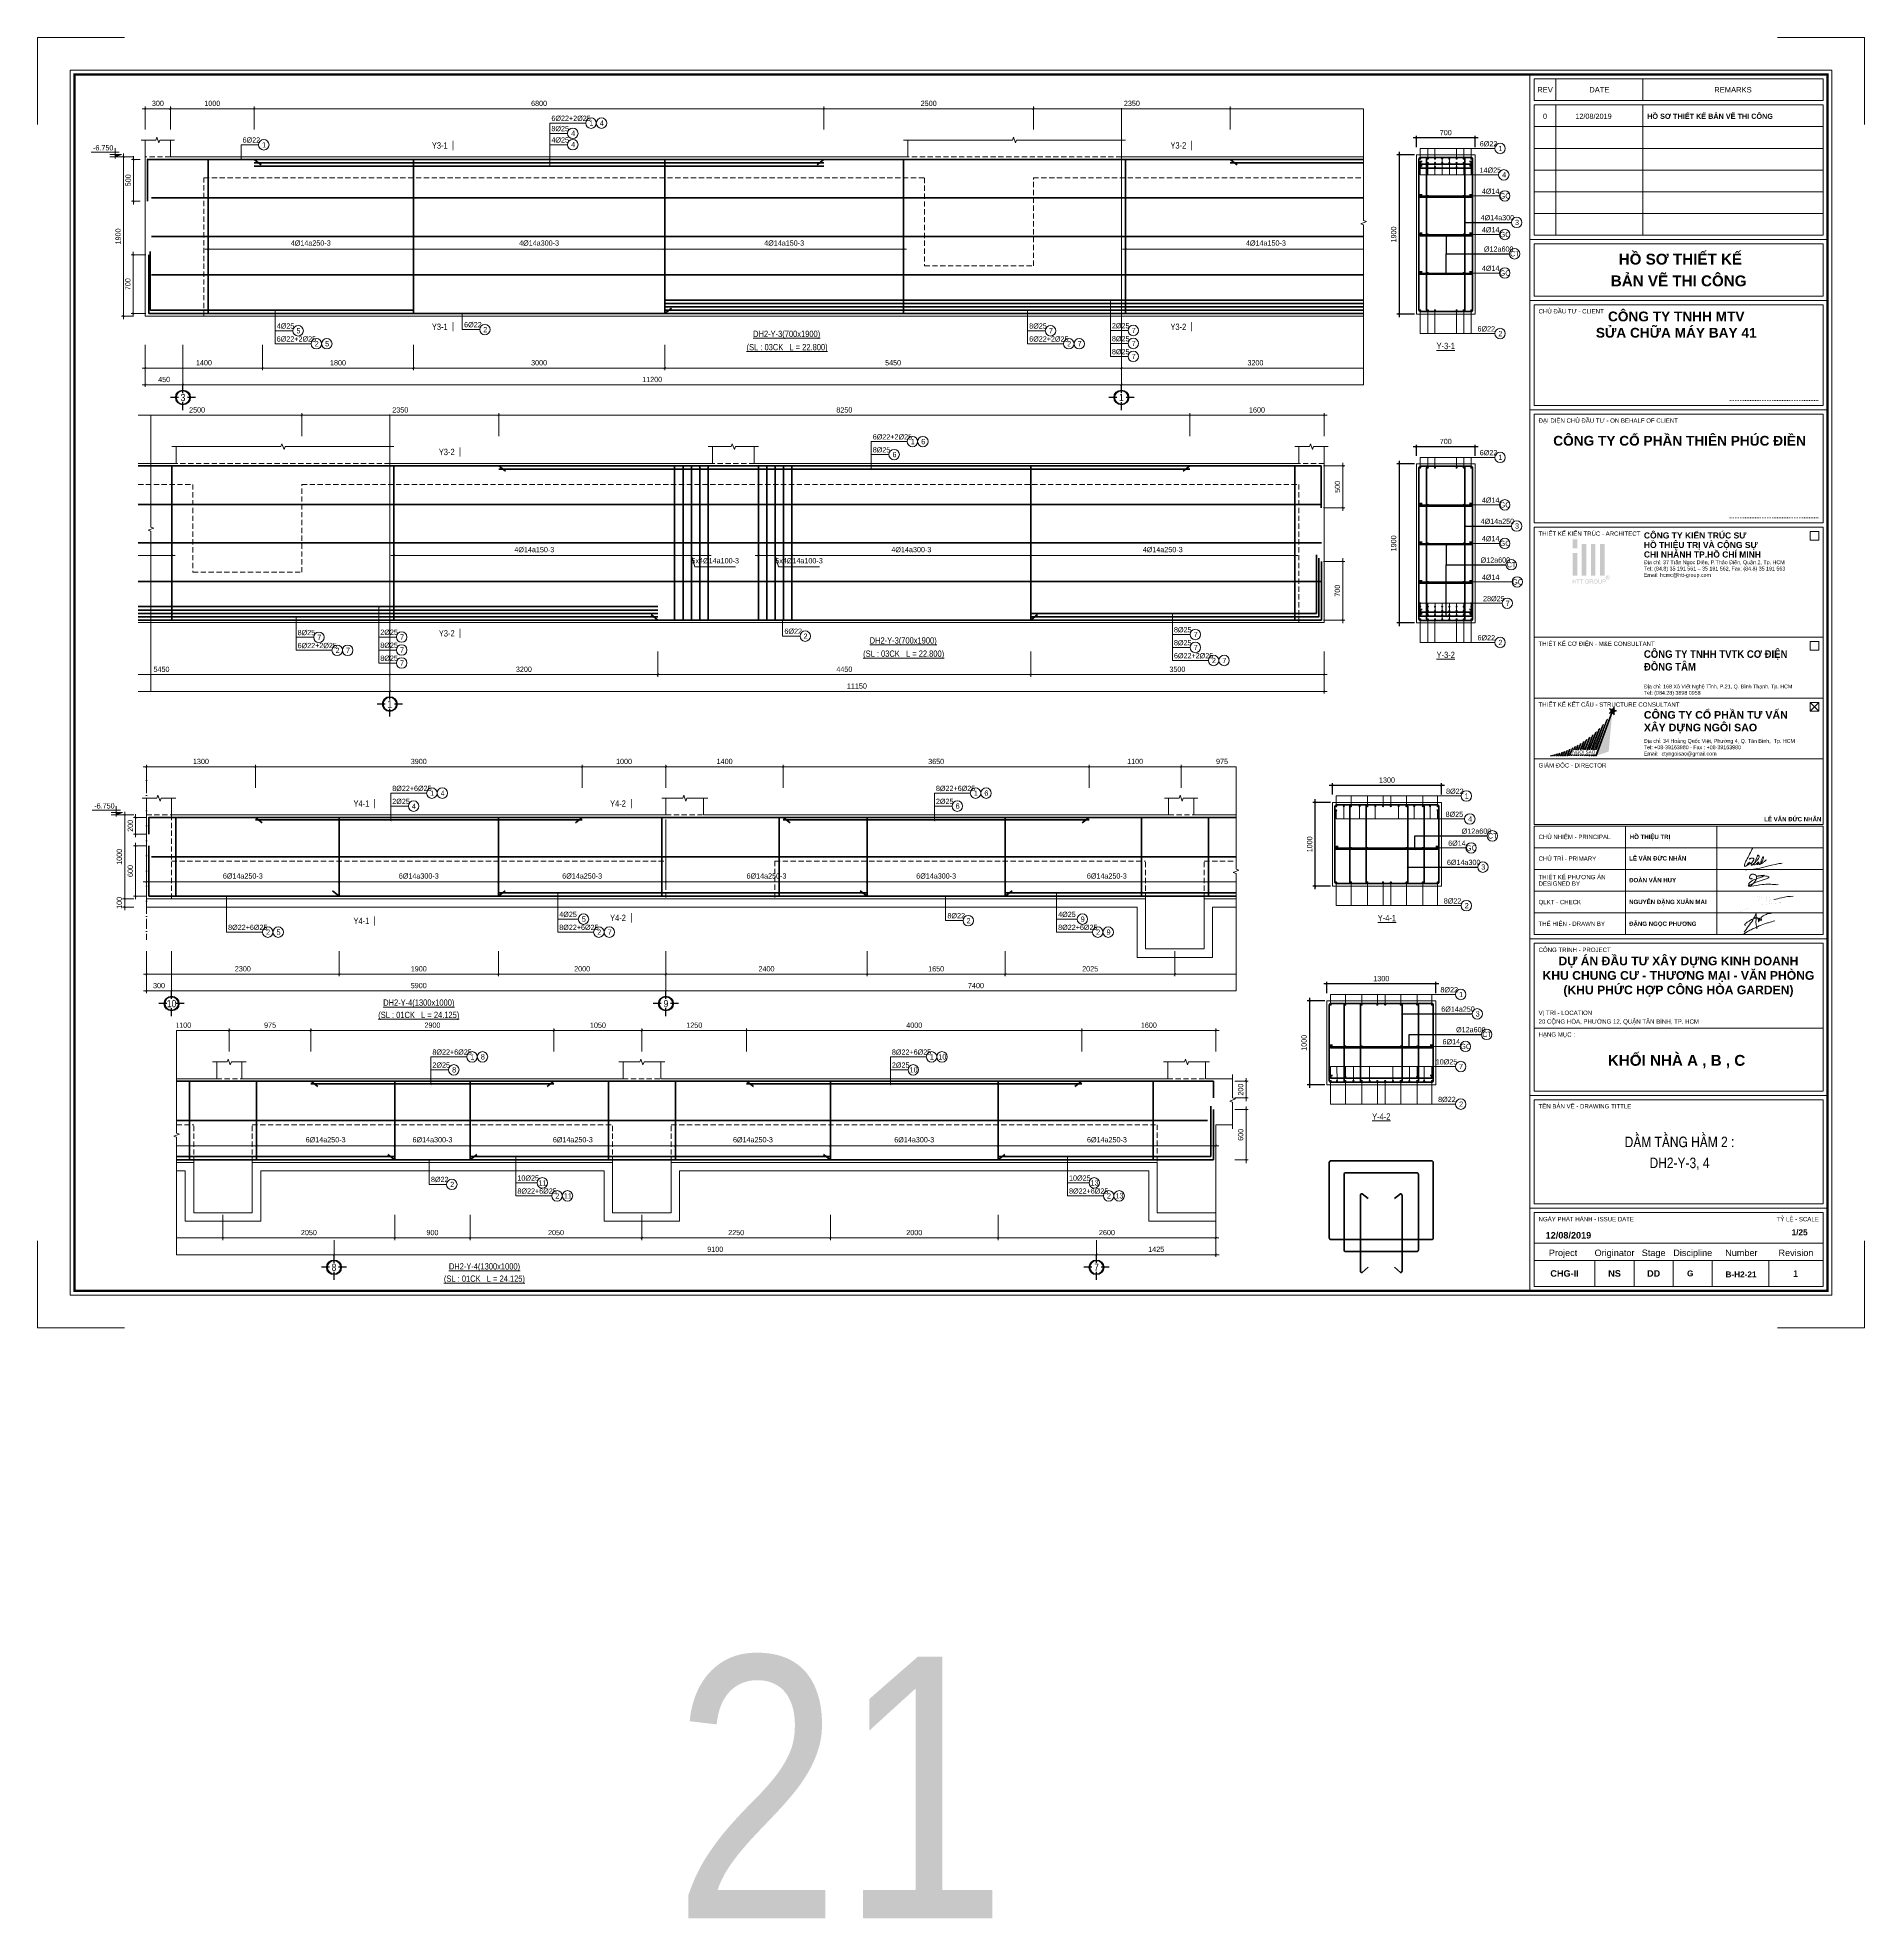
# Model space of a CAD drawing. Header units: millimetres. Extents: x 3014920 to 3563667, y -1638653 to -1356471.
# Drawn here: x 3040401 to 3062204, y -1628124 to -1605675 of the extents above; entities that cross this region are included whole.
import ezdxf
from ezdxf.enums import TextEntityAlignment as Align
from ezdxf.xclip import XClip

# ---------------------------------------------------------------- set-up
doc = ezdxf.new("R2010")
doc.units = ezdxf.units.MM
doc.header["$MEASUREMENT"] = 0
doc.header["$XCLIPFRAME"] = 0
doc.header["$PDMODE"] = 2
for name, pattern in [('6 TANG DIEN HINH 14-15$0$ACAD_ISO10W100', [18, 12, -3, 0, -3]), ('ACAD_ISO04W100', [30, 24, -3, 0, -3]), ('CENTER', [2, 1.25, -0.25, 0.25, -0.25]), ('HIDDEN', [0.375, 0.25, -0.125])]:
    doc.linetypes.add(name, pattern=pattern)
doc.layers.get('0').update_dxf_attribs({"lineweight": 9})
doc.layers.get('Defpoints').update_dxf_attribs({"color": 10, "lineweight": 0})
for name, color, linetype, lineweight in [('2', 2, 'Continuous', 20), ('CDAI', 21, 'Continuous', 40), ('CHG_XX_Khung ten$0$TEXT', 7, 'Continuous', 15), ('CHUNHO', 7, 'CENTER', 13), ('CHUTO', 51, 'Continuous', 15), ('CTHEP', 50, 'Continuous', 50), ('DBAO', 90, 'Continuous', 13), ('DGIONG', 130, 'Continuous', 13), ('DMo', 9, 'HIDDEN', 9), ('HATCH', 154, 'Continuous', 9), ('KTH', 154, 'Continuous', 9), ('Net khuat', 8, 'HIDDEN', 13), ('TEXT', 7, 'Continuous', 15), ('TRUC', 251, 'ACAD_ISO04W100', 9)]:
    doc.layers.add(name, color=color, linetype=linetype, lineweight=lineweight)
doc.layers.add('8', color=8, linetype='Continuous')
doc.layers.add('CHG_XX_Khung ten$0$TKTC', color=1, linetype='Continuous')
doc.layers.add('CHG_XX_Khung ten$0$A1 BORDER$0$DGIONG', color=7, linetype='Continuous', lineweight=13, true_color=0x29ffff)
doc.layers.add('CHG_XX_Khung ten$0$A1 BORDER$0$STICK', color=7, linetype='Continuous', lineweight=9, true_color=0xe60000)
doc.styles.add('ArialB', font='arialbd.ttf')
doc.styles.add('CHG_XX_Khung ten$0$A1 BORDER$0$ARIAL', font='arial.ttf')
doc.styles.add('CHG_XX_Khung ten$0$A1 BORDER$0$Arial - Bold', font='arialbd.ttf', dxfattribs={"height": 2.5})
doc.styles.add('CHG_XX_Khung ten$0$A1 BORDER$0$Star-AvoBold', font='VAVOB_0.TTF')
doc.styles.add('CHG_XX_Khung ten$0$A1 BORDER$0$Title Block DD$0$ARIAL', font='arial.ttf')
doc.styles.add('CHG_XX_Khung ten$0$A1 BORDER$0$Title Block DD$0$Arial - Bold', font='arialbd.ttf', dxfattribs={"height": 2.5})
doc.styles.add('CHG_XX_Khung ten$0$arial', font='arial.ttf')
doc.styles.add('CHG_XX_Khung ten$0$Arial - Bold', font='arialbd.ttf')
doc.styles.add('CHG_XX_Khung ten$0$ArialB', font='arialbd.ttf')
doc.styles.add('CHG_XX_Khung ten$0$title block pccc$0$ARIAL', font='arial.ttf')
doc.styles.add('CHG_XX_Khung ten$0$title block pccc$0$Arial - Bold', font='arialbd.ttf', dxfattribs={"height": 2.5})
doc.styles.add('HELVECONDENSE', font='VHELVCN_0.TTF')
doc.styles.add('Star-HelCon', font='VHELVCN_0.TTF')
doc.styles.add('TTP-HelCon', font='VHELVCN_0.TTF')
doc.styles.add('VNI-HELVE-CONDENSE', font='VHELVCN_0.TTF')
doc.dimstyles.new('kc-25', dxfattribs={"dimtxt": 62.5, "dimasz": 20, "dimexe": 20, "dimexo": 50, "dimgap": 25, "dimtad": 3, "dimdec": 0, "dimzin": 0, "dimdsep": 46, "dimtxsty": 'VNI-HELVE-CONDENSE', "dimblk": 'DIM', "dimcen": 2.5, "dimclrd": 256, "dimclre": 154, "dimclrt": 7, "dimaunit": 1, "dimadec": 0, "dimazin": 0, "dimtfac": 1, "dimtdec": 0, "dimtix": 1, "dimtmove": 0, "dimatfit": 3, "dimldrblk": 'DOT', "dimfxl": 1, "dimtolj": 1, "dimtzin": 0, "dimarcsym": 0})
doc.dimstyles.new('TTP-25', dxfattribs={"dimscale": 25, "dimtxt": 2.5, "dimasz": 1, "dimexe": 1, "dimexo": 1, "dimgap": 0.09, "dimtad": 0, "dimdec": 4, "dimrnd": 1, "dimzin": 9, "dimdsep": 46, "dimtxsty": 'TTP-HelCon', "dimblk": 'ARCHTICK', "dimcen": 0.09, "dimdle": 1.5, "dimclrd": 256, "dimclre": 256, "dimclrt": 7, "dimadec": 0, "dimazin": 0, "dimtfac": 1, "dimtdec": 4, "dimtmove": 0, "dimatfit": 3, "dimldrblk": 'ARCHTICK', "dimfxl": 1, "dimtvp": 1, "dimtolj": 1, "dimtzin": 0, "dimarcsym": 0})

# ---------------------------------------------------------------- blocks, each defined once
blk = doc.blocks.new('_ArchTick')
at = {"color": 0, "linetype": 'ByBlock', "const_width": 0.15}
blk.add_lwpolyline([(-0.5, -0.5), (0.5, 0.5)], dxfattribs=at)
blk = doc.blocks.new('*D2584')
at = {"layer": 'Defpoints', "color": 0, "transparency": 16777216}
for p in [(6300, 574), (6300, 300), (7700, 300)]:
    blk.add_point(p, dxfattribs=at)
at = {"layer": 'KTH', "lineweight": -2, "transparency": 16777216}
for p, q in [((7738, 574), (6262, 574)), ((6300, 325), (6300, 599)), ((7700, 325), (7700, 599))]:
    blk.add_line(p, q, dxfattribs=at)
at = {"layer": 'KTH', "lineweight": -2, "transparency": 16777216, "xscale": 25, "yscale": 25, "zscale": 25, "rotation": 180}
blk.add_blockref('_ArchTick', (6300, 574), dxfattribs=at)
at = {"layer": 'KTH', "lineweight": -2, "transparency": 16777216, "xscale": 25, "yscale": 25, "zscale": 25}
blk.add_blockref('_ArchTick', (7700, 574), dxfattribs=at)
at = {"layer": 'KTH', "color": 7, "transparency": 16777216, "insert": (7000, 638), "char_height": 62.5, "attachment_point": 5, "style": 'TTP-HelCon'}
blk.add_mtext('\\A1;1400', dxfattribs=at)
blk = doc.blocks.new('*D2585')
at = {"layer": 'Defpoints', "color": 0, "transparency": 16777216}
for p in [(100, 574), (100, 300), (1400, 300)]:
    blk.add_point(p, dxfattribs=at)
at = {"layer": 'KTH', "lineweight": -2, "transparency": 16777216}
for p, q in [((1438, 574), (62, 574)), ((100, 325), (100, 599)), ((1400, 325), (1400, 599))]:
    blk.add_line(p, q, dxfattribs=at)
at = {"layer": 'KTH', "lineweight": -2, "transparency": 16777216, "xscale": 25, "yscale": 25, "zscale": 25, "rotation": 180}
blk.add_blockref('_ArchTick', (100, 574), dxfattribs=at)
at = {"layer": 'KTH', "lineweight": -2, "transparency": 16777216, "xscale": 25, "yscale": 25, "zscale": 25}
blk.add_blockref('_ArchTick', (1400, 574), dxfattribs=at)
at = {"layer": 'KTH', "color": 7, "transparency": 16777216, "insert": (750, 638), "char_height": 62.5, "attachment_point": 5, "style": 'TTP-HelCon'}
blk.add_mtext('\\A1;1300', dxfattribs=at)
blk = doc.blocks.new('*D2586')
at = {"layer": 'Defpoints', "color": 0, "transparency": 16777216}
for p in [(6300, -1600), (8700, -1600), (8700, -1901)]:
    blk.add_point(p, dxfattribs=at)
at = {"layer": 'KTH', "lineweight": -2, "transparency": 16777216}
for p, q in [((6300, -1625), (6300, -1926)), ((8700, -1625), (8700, -1926)), ((6263, -1901), (8738, -1901))]:
    blk.add_line(p, q, dxfattribs=at)
at = {"layer": 'KTH', "lineweight": -2, "transparency": 16777216, "xscale": 25, "yscale": 25, "zscale": 25, "rotation": 180}
blk.add_blockref('_ArchTick', (6300, -1901), dxfattribs=at)
at = {"layer": 'KTH', "lineweight": -2, "transparency": 16777216, "xscale": 25, "yscale": 25, "zscale": 25}
blk.add_blockref('_ArchTick', (8700, -1901), dxfattribs=at)
at = {"layer": 'KTH', "color": 7, "transparency": 16777216, "insert": (7500, -1837), "char_height": 62.5, "attachment_point": 5, "style": 'TTP-HelCon'}
blk.add_mtext('\\A1;2400', dxfattribs=at)
blk = doc.blocks.new('*D2587')
at = {"layer": 'Defpoints', "color": 0, "transparency": 16777216}
for p in [(100, -603), (2400, -603), (2400, -800)]:
    blk.add_point(p, dxfattribs=at)
at = {"layer": 'KTH', "lineweight": -2, "transparency": 16777216}
for p, q in [((100, -628), (100, -825)), ((2400, -628), (2400, -825)), ((62, -800), (2438, -800))]:
    blk.add_line(p, q, dxfattribs=at)
at = {"layer": 'KTH', "lineweight": -2, "transparency": 16777216, "xscale": 25, "yscale": 25, "zscale": 25, "rotation": 180}
blk.add_blockref('_ArchTick', (100, -800), dxfattribs=at)
at = {"layer": 'KTH', "lineweight": -2, "transparency": 16777216, "xscale": 25, "yscale": 25, "zscale": 25}
blk.add_blockref('_ArchTick', (2400, -800), dxfattribs=at)
at = {"layer": 'KTH', "color": 7, "transparency": 16777216, "insert": (1250, -730), "char_height": 62.5, "attachment_point": 5, "style": 'TTP-HelCon'}
blk.add_mtext('\\A1;6Þ14a250-3', dxfattribs=at)
blk = doc.blocks.new('*D2588')
at = {"layer": 'Defpoints', "color": 0, "transparency": 16777216}
for p in [(6300, -30), (8700, -603), (8700, -800)]:
    blk.add_point(p, dxfattribs=at)
at = {"layer": 'KTH', "lineweight": -2, "transparency": 16777216}
for p, q in [((6300, -55), (6300, -825)), ((8700, -628), (8700, -825)), ((6262, -800), (8738, -800))]:
    blk.add_line(p, q, dxfattribs=at)
at = {"layer": 'KTH', "lineweight": -2, "transparency": 16777216, "xscale": 25, "yscale": 25, "zscale": 25, "rotation": 180}
blk.add_blockref('_ArchTick', (6300, -800), dxfattribs=at)
at = {"layer": 'KTH', "lineweight": -2, "transparency": 16777216, "xscale": 25, "yscale": 25, "zscale": 25}
blk.add_blockref('_ArchTick', (8700, -800), dxfattribs=at)
at = {"layer": 'KTH', "color": 7, "transparency": 16777216, "insert": (7500, -730), "char_height": 62.5, "attachment_point": 5, "style": 'TTP-HelCon'}
blk.add_mtext('\\A1;6Þ14a250-3', dxfattribs=at)
blk = doc.blocks.new('CODE')
at = {"layer": 'DBAO'}
for p, q in [((-63, 0), (-138, 30)), ((-138, 30), (0, 30)), ((-138, 0), (0, 0)), ((-113, 55), (224, 55)), ((-63, -20), (-63, 105))]:
    blk.add_line(p, q, dxfattribs=at)
at = {"layer": 'HATCH', "color": 1}
blk.add_solid([(-63, 0), (-138, 30), (-63, 30)], dxfattribs=at)
blk = doc.blocks.new('*D2542')
at = {"layer": 'Defpoints', "color": 0, "transparency": 16777216}
for p in [(17375, -1600), (19625, -1600), (17375, -1901)]:
    blk.add_point(p, dxfattribs=at)
at = {"layer": 'KTH', "lineweight": -2, "transparency": 16777216}
for p, q in [((17375, -1625), (17375, -1926)), ((19625, -1625), (19625, -1926)), ((19662, -1901), (17338, -1901))]:
    blk.add_line(p, q, dxfattribs=at)
at = {"layer": 'KTH', "lineweight": -2, "transparency": 16777216, "xscale": 25, "yscale": 25, "zscale": 25, "rotation": 180}
blk.add_blockref('_ArchTick', (17375, -1901), dxfattribs=at)
at = {"layer": 'KTH', "lineweight": -2, "transparency": 16777216, "xscale": 25, "yscale": 25, "zscale": 25}
blk.add_blockref('_ArchTick', (19625, -1901), dxfattribs=at)
at = {"layer": 'KTH', "color": 7, "transparency": 16777216, "insert": (18500, -1837), "char_height": 62.5, "attachment_point": 5, "style": 'TTP-HelCon'}
blk.add_mtext('\\A1;2250', dxfattribs=at)
blk = doc.blocks.new('*D2543')
at = {"layer": 'Defpoints', "color": 0, "transparency": 16777216}
for p in [(100, -1600), (2400, -1600), (100, -1901)]:
    blk.add_point(p, dxfattribs=at)
at = {"layer": 'KTH', "lineweight": -2, "transparency": 16777216}
for p, q in [((100, -1625), (100, -1926)), ((2400, -1625), (2400, -1926)), ((2438, -1901), (63, -1901))]:
    blk.add_line(p, q, dxfattribs=at)
at = {"layer": 'KTH', "lineweight": -2, "transparency": 16777216, "xscale": 25, "yscale": 25, "zscale": 25, "rotation": 180}
blk.add_blockref('_ArchTick', (100, -1901), dxfattribs=at)
at = {"layer": 'KTH', "lineweight": -2, "transparency": 16777216, "xscale": 25, "yscale": 25, "zscale": 25}
blk.add_blockref('_ArchTick', (2400, -1901), dxfattribs=at)
at = {"layer": 'KTH', "color": 7, "transparency": 16777216, "insert": (1250, -1837), "char_height": 62.5, "attachment_point": 5, "style": 'TTP-HelCon'}
blk.add_mtext('\\A1;2300', dxfattribs=at)
blk = doc.blocks.new('dau truc')
blk.add_circle((0, 0), 180)
at = {"layer": '8'}
for p, q in [((0, 127), (0, 345)), ((-127, 0), (-345, 0)), ((0, -345), (0, -127)), ((345, 0), (127, 0))]:
    blk.add_line(p, q, dxfattribs=at)
blk.add_circle((0, 0), 200, dxfattribs=at)
at = {"layer": 'TEXT', "style": 'HELVECONDENSE'}
blk.add_attdef('A', text='', height=233, dxfattribs=at).set_placement((0, 0), align=Align.MIDDLE)
blk = doc.blocks.new('*D2544')
at = {"layer": 'Defpoints', "color": 0, "transparency": 16777216}
for p in [(12375, -1600), (14425, -1600), (12375, -1901)]:
    blk.add_point(p, dxfattribs=at)
at = {"layer": 'KTH', "lineweight": -2, "transparency": 16777216}
for p, q in [((12375, -1625), (12375, -1926)), ((14425, -1625), (14425, -1926)), ((14462, -1901), (12338, -1901))]:
    blk.add_line(p, q, dxfattribs=at)
at = {"layer": 'KTH', "lineweight": -2, "transparency": 16777216, "xscale": 25, "yscale": 25, "zscale": 25, "rotation": 180}
blk.add_blockref('_ArchTick', (12375, -1901), dxfattribs=at)
at = {"layer": 'KTH', "lineweight": -2, "transparency": 16777216, "xscale": 25, "yscale": 25, "zscale": 25}
blk.add_blockref('_ArchTick', (14425, -1901), dxfattribs=at)
at = {"layer": 'KTH', "color": 7, "transparency": 16777216, "insert": (13400, -1837), "char_height": 62.5, "attachment_point": 5, "style": 'TTP-HelCon'}
blk.add_mtext('\\A1;2050', dxfattribs=at)
blk = doc.blocks.new('*D2545')
at = {"layer": 'Defpoints', "color": 0, "transparency": 16777216}
for p in [(17775, -603), (19625, -603), (17775, -800)]:
    blk.add_point(p, dxfattribs=at)
at = {"layer": 'KTH', "lineweight": -2, "transparency": 16777216}
for p, q in [((17775, -628), (17775, -825)), ((19625, -628), (19625, -825)), ((19662, -800), (17737, -800))]:
    blk.add_line(p, q, dxfattribs=at)
at = {"layer": 'KTH', "lineweight": -2, "transparency": 16777216, "xscale": 25, "yscale": 25, "zscale": 25, "rotation": 180}
blk.add_blockref('_ArchTick', (17775, -800), dxfattribs=at)
at = {"layer": 'KTH', "lineweight": -2, "transparency": 16777216, "xscale": 25, "yscale": 25, "zscale": 25}
blk.add_blockref('_ArchTick', (19625, -800), dxfattribs=at)
at = {"layer": 'KTH', "color": 7, "transparency": 16777216, "insert": (18700, -730), "char_height": 62.5, "attachment_point": 5, "style": 'TTP-HelCon'}
blk.add_mtext('\\A1;6Þ14a250-3', dxfattribs=at)
blk = doc.blocks.new('*D2546')
at = {"layer": 'Defpoints', "color": 0, "transparency": 16777216}
for p in [(12450, 574), (12450, 300), (13425, 300)]:
    blk.add_point(p, dxfattribs=at)
at = {"layer": 'KTH', "lineweight": -2, "transparency": 16777216}
for p, q in [((13462, 574), (12412, 574)), ((12450, 325), (12450, 599)), ((13425, 325), (13425, 599))]:
    blk.add_line(p, q, dxfattribs=at)
at = {"layer": 'KTH', "lineweight": -2, "transparency": 16777216, "xscale": 25, "yscale": 25, "zscale": 25, "rotation": 180}
blk.add_blockref('_ArchTick', (12450, 574), dxfattribs=at)
at = {"layer": 'KTH', "lineweight": -2, "transparency": 16777216, "xscale": 25, "yscale": 25, "zscale": 25}
blk.add_blockref('_ArchTick', (13425, 574), dxfattribs=at)
at = {"layer": 'KTH', "color": 7, "transparency": 16777216, "insert": (12937, 638), "char_height": 62.5, "attachment_point": 5, "style": 'TTP-HelCon'}
blk.add_mtext('\\A1;975', dxfattribs=at)
blk = doc.blocks.new('*D2547')
at = {"layer": 'Defpoints', "color": 0, "transparency": 16777216}
for p in [(18625, 574), (17375, 300), (18625, 300)]:
    blk.add_point(p, dxfattribs=at)
at = {"layer": 'KTH', "lineweight": -2, "transparency": 16777216}
for p, q in [((17338, 574), (18662, 574)), ((17375, 325), (17375, 599)), ((18625, 325), (18625, 599))]:
    blk.add_line(p, q, dxfattribs=at)
at = {"layer": 'KTH', "lineweight": -2, "transparency": 16777216, "xscale": 25, "yscale": 25, "zscale": 25, "rotation": 180}
blk.add_blockref('_ArchTick', (17375, 574), dxfattribs=at)
at = {"layer": 'KTH', "lineweight": -2, "transparency": 16777216, "xscale": 25, "yscale": 25, "zscale": 25}
blk.add_blockref('_ArchTick', (18625, 574), dxfattribs=at)
at = {"layer": 'KTH', "color": 7, "transparency": 16777216, "insert": (18000, 638), "char_height": 62.5, "attachment_point": 5, "style": 'TTP-HelCon'}
blk.add_mtext('\\A1;1250', dxfattribs=at)
blk = doc.blocks.new('*D2548')
at = {"layer": 'Defpoints', "color": 0, "transparency": 16777216}
for p in [(5300, 574), (1400, 300), (5300, 300)]:
    blk.add_point(p, dxfattribs=at)
at = {"layer": 'KTH', "lineweight": -2, "transparency": 16777216}
for p, q in [((1363, 574), (5338, 574)), ((1400, 325), (1400, 599)), ((5300, 325), (5300, 599))]:
    blk.add_line(p, q, dxfattribs=at)
at = {"layer": 'KTH', "lineweight": -2, "transparency": 16777216, "xscale": 25, "yscale": 25, "zscale": 25, "rotation": 180}
blk.add_blockref('_ArchTick', (1400, 574), dxfattribs=at)
at = {"layer": 'KTH', "lineweight": -2, "transparency": 16777216, "xscale": 25, "yscale": 25, "zscale": 25}
blk.add_blockref('_ArchTick', (5300, 574), dxfattribs=at)
at = {"layer": 'KTH', "color": 7, "transparency": 16777216, "insert": (3350, 638), "char_height": 62.5, "attachment_point": 5, "style": 'TTP-HelCon'}
blk.add_mtext('\\A1;3900', dxfattribs=at)
blk = doc.blocks.new('*D2549')
at = {"layer": 'Defpoints', "color": 0, "transparency": 16777216}
for p in [(6300, 574), (5300, 300), (6300, 300)]:
    blk.add_point(p, dxfattribs=at)
at = {"layer": 'KTH', "lineweight": -2, "transparency": 16777216}
for p, q in [((5263, 574), (6337, 574)), ((5300, 325), (5300, 599)), ((6300, 325), (6300, 599))]:
    blk.add_line(p, q, dxfattribs=at)
at = {"layer": 'KTH', "lineweight": -2, "transparency": 16777216, "xscale": 25, "yscale": 25, "zscale": 25, "rotation": 180}
blk.add_blockref('_ArchTick', (5300, 574), dxfattribs=at)
at = {"layer": 'KTH', "lineweight": -2, "transparency": 16777216, "xscale": 25, "yscale": 25, "zscale": 25}
blk.add_blockref('_ArchTick', (6300, 574), dxfattribs=at)
at = {"layer": 'KTH', "color": 7, "transparency": 16777216, "insert": (5800, 638), "char_height": 62.5, "attachment_point": 5, "style": 'TTP-HelCon'}
blk.add_mtext('\\A1;1000', dxfattribs=at)
blk = doc.blocks.new('*D2550')
at = {"layer": 'Defpoints', "color": 0, "transparency": 16777216}
for p in [(2400, -1600), (4300, -1600), (4300, -1901)]:
    blk.add_point(p, dxfattribs=at)
at = {"layer": 'KTH', "lineweight": -2, "transparency": 16777216}
for p, q in [((2400, -1625), (2400, -1926)), ((4300, -1625), (4300, -1926)), ((2363, -1901), (4338, -1901))]:
    blk.add_line(p, q, dxfattribs=at)
at = {"layer": 'KTH', "lineweight": -2, "transparency": 16777216, "xscale": 25, "yscale": 25, "zscale": 25, "rotation": 180}
blk.add_blockref('_ArchTick', (2400, -1901), dxfattribs=at)
at = {"layer": 'KTH', "lineweight": -2, "transparency": 16777216, "xscale": 25, "yscale": 25, "zscale": 25}
blk.add_blockref('_ArchTick', (4300, -1901), dxfattribs=at)
at = {"layer": 'KTH', "color": 7, "transparency": 16777216, "insert": (3350, -1837), "char_height": 62.5, "attachment_point": 5, "style": 'TTP-HelCon'}
blk.add_mtext('\\A1;1900', dxfattribs=at)
blk = doc.blocks.new('*D2551')
at = {"layer": 'Defpoints', "color": 0, "transparency": 16777216}
for p in [(4300, -1600), (6300, -1600), (6300, -1901)]:
    blk.add_point(p, dxfattribs=at)
at = {"layer": 'KTH', "lineweight": -2, "transparency": 16777216}
for p, q in [((4300, -1625), (4300, -1926)), ((6300, -1625), (6300, -1926)), ((4263, -1901), (6338, -1901))]:
    blk.add_line(p, q, dxfattribs=at)
at = {"layer": 'KTH', "lineweight": -2, "transparency": 16777216, "xscale": 25, "yscale": 25, "zscale": 25, "rotation": 180}
blk.add_blockref('_ArchTick', (4300, -1901), dxfattribs=at)
at = {"layer": 'KTH', "lineweight": -2, "transparency": 16777216, "xscale": 25, "yscale": 25, "zscale": 25}
blk.add_blockref('_ArchTick', (6300, -1901), dxfattribs=at)
at = {"layer": 'KTH', "color": 7, "transparency": 16777216, "insert": (5300, -1837), "char_height": 62.5, "attachment_point": 5, "style": 'TTP-HelCon'}
blk.add_mtext('\\A1;2000', dxfattribs=at)
blk = doc.blocks.new('*D2552')
at = {"layer": 'Defpoints', "color": 0, "transparency": 16777216}
for p in [(6300, -1901), (13700, -1901), (6300, -2101)]:
    blk.add_point(p, dxfattribs=at)
at = {"layer": 'KTH', "lineweight": -2, "transparency": 16777216}
for p, q in [((6300, -1926), (6300, -2126)), ((13700, -1926), (13700, -2126)), ((13737, -2101), (6263, -2101))]:
    blk.add_line(p, q, dxfattribs=at)
at = {"layer": 'KTH', "lineweight": -2, "transparency": 16777216, "xscale": 25, "yscale": 25, "zscale": 25, "rotation": 180}
blk.add_blockref('_ArchTick', (6300, -2101), dxfattribs=at)
at = {"layer": 'KTH', "lineweight": -2, "transparency": 16777216, "xscale": 25, "yscale": 25, "zscale": 25}
blk.add_blockref('_ArchTick', (13700, -2101), dxfattribs=at)
at = {"layer": 'KTH', "color": 7, "transparency": 16777216, "insert": (10000, -2037), "char_height": 62.5, "attachment_point": 5, "style": 'TTP-HelCon'}
blk.add_mtext('\\A1;7400', dxfattribs=at)
blk = doc.blocks.new('*D2553')
at = {"layer": 'Defpoints', "color": 0, "transparency": 16777216}
for p in [(400, -1600), (6300, -1600), (6300, -2101)]:
    blk.add_point(p, dxfattribs=at)
at = {"layer": 'KTH', "lineweight": -2, "transparency": 16777216}
for p, q in [((400, -1625), (400, -2126)), ((6300, -1625), (6300, -2126)), ((362, -2101), (6338, -2101))]:
    blk.add_line(p, q, dxfattribs=at)
at = {"layer": 'KTH', "lineweight": -2, "transparency": 16777216, "xscale": 25, "yscale": 25, "zscale": 25, "rotation": 180}
blk.add_blockref('_ArchTick', (400, -2101), dxfattribs=at)
at = {"layer": 'KTH', "lineweight": -2, "transparency": 16777216, "xscale": 25, "yscale": 25, "zscale": 25}
blk.add_blockref('_ArchTick', (6300, -2101), dxfattribs=at)
at = {"layer": 'KTH', "color": 7, "transparency": 16777216, "insert": (3350, -2037), "char_height": 62.5, "attachment_point": 5, "style": 'TTP-HelCon'}
blk.add_mtext('\\A1;5900', dxfattribs=at)
blk = doc.blocks.new('*D2554')
at = {"layer": 'Defpoints', "color": 0, "transparency": 16777216}
for p in [(6300, -30), (4300, -603), (4300, -800)]:
    blk.add_point(p, dxfattribs=at)
at = {"layer": 'KTH', "lineweight": -2, "transparency": 16777216}
for p, q in [((6300, -55), (6300, -825)), ((4300, -628), (4300, -825)), ((6337, -800), (4263, -800))]:
    blk.add_line(p, q, dxfattribs=at)
at = {"layer": 'KTH', "lineweight": -2, "transparency": 16777216, "xscale": 25, "yscale": 25, "zscale": 25, "rotation": 180}
blk.add_blockref('_ArchTick', (4300, -800), dxfattribs=at)
at = {"layer": 'KTH', "lineweight": -2, "transparency": 16777216, "xscale": 25, "yscale": 25, "zscale": 25}
blk.add_blockref('_ArchTick', (6300, -800), dxfattribs=at)
at = {"layer": 'KTH', "color": 7, "transparency": 16777216, "insert": (5300, -730), "char_height": 62.5, "attachment_point": 5, "style": 'TTP-HelCon'}
blk.add_mtext('\\A1;6Þ14a250-3', dxfattribs=at)
blk = doc.blocks.new('*D2555')
at = {"layer": 'Defpoints', "color": 0, "transparency": 16777216}
for p in [(2400, -603), (4300, -603), (2400, -800)]:
    blk.add_point(p, dxfattribs=at)
at = {"layer": 'KTH', "lineweight": -2, "transparency": 16777216}
for p, q in [((2400, -628), (2400, -825)), ((4300, -628), (4300, -825)), ((4338, -800), (2363, -800))]:
    blk.add_line(p, q, dxfattribs=at)
at = {"layer": 'KTH', "lineweight": -2, "transparency": 16777216, "xscale": 25, "yscale": 25, "zscale": 25, "rotation": 180}
blk.add_blockref('_ArchTick', (2400, -800), dxfattribs=at)
at = {"layer": 'KTH', "lineweight": -2, "transparency": 16777216, "xscale": 25, "yscale": 25, "zscale": 25}
blk.add_blockref('_ArchTick', (4300, -800), dxfattribs=at)
at = {"layer": 'KTH', "color": 7, "transparency": 16777216, "insert": (3350, -730), "char_height": 62.5, "attachment_point": 5, "style": 'TTP-HelCon'}
blk.add_mtext('\\A1;6Þ14a300-3', dxfattribs=at)
blk = doc.blocks.new('*D2556')
at = {"layer": 'Defpoints', "color": 0, "transparency": 16777216}
for p in [(12775, -603), (14425, -603), (12775, -800)]:
    blk.add_point(p, dxfattribs=at)
at = {"layer": 'KTH', "lineweight": -2, "transparency": 16777216}
for p, q in [((12775, -628), (12775, -825)), ((14425, -628), (14425, -825)), ((14462, -800), (12737, -800))]:
    blk.add_line(p, q, dxfattribs=at)
at = {"layer": 'KTH', "lineweight": -2, "transparency": 16777216, "xscale": 25, "yscale": 25, "zscale": 25, "rotation": 180}
blk.add_blockref('_ArchTick', (12775, -800), dxfattribs=at)
at = {"layer": 'KTH', "lineweight": -2, "transparency": 16777216, "xscale": 25, "yscale": 25, "zscale": 25}
blk.add_blockref('_ArchTick', (14425, -800), dxfattribs=at)
at = {"layer": 'KTH', "color": 7, "transparency": 16777216, "insert": (13600, -730), "char_height": 62.5, "attachment_point": 5, "style": 'TTP-HelCon'}
blk.add_mtext('\\A1;6Þ14a250-3', dxfattribs=at)
blk = doc.blocks.new('*D2557')
at = {"layer": 'Defpoints', "color": 0, "transparency": 16777216}
for p in [(22625, 574), (22625, 300), (24225, 300)]:
    blk.add_point(p, dxfattribs=at)
at = {"layer": 'KTH', "lineweight": -2, "transparency": 16777216}
for p, q in [((24263, 574), (22588, 574)), ((22625, 325), (22625, 599)), ((24225, 325), (24225, 599))]:
    blk.add_line(p, q, dxfattribs=at)
at = {"layer": 'KTH', "lineweight": -2, "transparency": 16777216, "xscale": 25, "yscale": 25, "zscale": 25, "rotation": 180}
blk.add_blockref('_ArchTick', (22625, 574), dxfattribs=at)
at = {"layer": 'KTH', "lineweight": -2, "transparency": 16777216, "xscale": 25, "yscale": 25, "zscale": 25}
blk.add_blockref('_ArchTick', (24225, 574), dxfattribs=at)
at = {"layer": 'KTH', "color": 7, "transparency": 16777216, "insert": (23425, 638), "char_height": 62.5, "attachment_point": 5, "style": 'TTP-HelCon'}
blk.add_mtext('\\A1;1600', dxfattribs=at)
blk = doc.blocks.new('*D2558')
at = {"layer": 'Defpoints', "color": 0, "transparency": 16777216}
for p in [(22800, -1901), (24225, -1901), (24225, -2101)]:
    blk.add_point(p, dxfattribs=at)
at = {"layer": 'KTH', "lineweight": -2, "transparency": 16777216}
for p, q in [((22800, -1926), (22800, -2126)), ((24225, -1926), (24225, -2126)), ((22762, -2101), (24263, -2101))]:
    blk.add_line(p, q, dxfattribs=at)
at = {"layer": 'KTH', "lineweight": -2, "transparency": 16777216, "xscale": 25, "yscale": 25, "zscale": 25, "rotation": 180}
blk.add_blockref('_ArchTick', (22800, -2101), dxfattribs=at)
at = {"layer": 'KTH', "lineweight": -2, "transparency": 16777216, "xscale": 25, "yscale": 25, "zscale": 25}
blk.add_blockref('_ArchTick', (24225, -2101), dxfattribs=at)
at = {"layer": 'KTH', "color": 7, "transparency": 16777216, "insert": (23513, -2037), "char_height": 62.5, "attachment_point": 5, "style": 'TTP-HelCon'}
blk.add_mtext('\\A1;1425', dxfattribs=at)
blk = doc.blocks.new('DIM')
h = blk.add_hatch(color=1)
h.paths.add_polyline_path([(0.5, 0.3, 1), (0.3, 0.5), (-0.2, 0), (0.2, 0)])
h.paths.add_polyline_path([(0.2, 0), (-0.2, 0), (-0.5, -0.3, 1), (-0.3, -0.5)])
at = {"color": 9}
for p, q in [((-0.2, 0), (-1.5, 0)), ((0.2, 0), (1.5, 0))]:
    blk.add_line(p, q, dxfattribs=at)
at = {"color": 1}
for p, q in [((-0.5, -0.3), (0.3, 0.5)), ((-0.3, -0.5), (0.5, 0.3)), ((-0.2, 0), (0.2, 0))]:
    blk.add_line(p, q, dxfattribs=at)
blk.add_arc((-0.4, -0.4), 0.138, 135, 315, dxfattribs=at)
blk = doc.blocks.new('*D2559')
at = {"layer": 'Defpoints', "color": 0, "transparency": 16777216}
for p in [(14425, -603), (15325, -603), (15325, -800)]:
    blk.add_point(p, dxfattribs=at)
at = {"layer": 'KTH', "lineweight": -2, "transparency": 16777216}
for p, q in [((14425, -628), (14425, -825)), ((15325, -628), (15325, -825)), ((14387, -800), (15362, -800))]:
    blk.add_line(p, q, dxfattribs=at)
at = {"layer": 'KTH', "lineweight": -2, "transparency": 16777216, "xscale": 25, "yscale": 25, "zscale": 25, "rotation": 180}
blk.add_blockref('_ArchTick', (14425, -800), dxfattribs=at)
at = {"layer": 'KTH', "lineweight": -2, "transparency": 16777216, "xscale": 25, "yscale": 25, "zscale": 25}
blk.add_blockref('_ArchTick', (15325, -800), dxfattribs=at)
at = {"layer": 'KTH', "color": 7, "transparency": 16777216, "insert": (14875, -730), "char_height": 62.5, "attachment_point": 5, "style": 'TTP-HelCon'}
blk.add_mtext('\\A1;6Þ14a300-3', dxfattribs=at)
blk = doc.blocks.new('*D2560')
at = {"layer": 'Defpoints', "color": 0, "transparency": 16777216}
for p in [(10350, -603), (12775, -550), (10350, -800)]:
    blk.add_point(p, dxfattribs=at)
at = {"layer": 'KTH', "lineweight": -2, "transparency": 16777216}
for p, q in [((10350, -628), (10350, -825)), ((12775, -575), (12775, -825)), ((12812, -800), (10313, -800))]:
    blk.add_line(p, q, dxfattribs=at)
at = {"layer": 'KTH', "lineweight": -2, "transparency": 16777216, "xscale": 25, "yscale": 25, "zscale": 25, "rotation": 180}
blk.add_blockref('_ArchTick', (10350, -800), dxfattribs=at)
at = {"layer": 'KTH', "lineweight": -2, "transparency": 16777216, "xscale": 25, "yscale": 25, "zscale": 25}
blk.add_blockref('_ArchTick', (12775, -800), dxfattribs=at)
at = {"layer": 'KTH', "color": 7, "transparency": 16777216, "insert": (11562, -730), "char_height": 62.5, "attachment_point": 5, "style": 'TTP-HelCon'}
blk.add_mtext('\\A1;6Þ14a250-3', dxfattribs=at)
blk = doc.blocks.new('*D2561')
at = {"layer": 'Defpoints', "color": 0, "transparency": 16777216}
for p in [(8700, -603), (10350, -603), (8700, -800)]:
    blk.add_point(p, dxfattribs=at)
at = {"layer": 'KTH', "lineweight": -2, "transparency": 16777216}
for p, q in [((8700, -628), (8700, -825)), ((10350, -628), (10350, -825)), ((10388, -800), (8663, -800))]:
    blk.add_line(p, q, dxfattribs=at)
at = {"layer": 'KTH', "lineweight": -2, "transparency": 16777216, "xscale": 25, "yscale": 25, "zscale": 25, "rotation": 180}
blk.add_blockref('_ArchTick', (8700, -800), dxfattribs=at)
at = {"layer": 'KTH', "lineweight": -2, "transparency": 16777216, "xscale": 25, "yscale": 25, "zscale": 25}
blk.add_blockref('_ArchTick', (10350, -800), dxfattribs=at)
at = {"layer": 'KTH', "color": 7, "transparency": 16777216, "insert": (9525, -730), "char_height": 62.5, "attachment_point": 5, "style": 'TTP-HelCon'}
blk.add_mtext('\\A1;6Þ14a300-3', dxfattribs=at)
blk = doc.blocks.new('*D2562')
at = {"layer": 'Defpoints', "color": 0, "transparency": 16777216}
for p in [(10350, -1600), (12375, -1600), (10350, -1901)]:
    blk.add_point(p, dxfattribs=at)
at = {"layer": 'KTH', "lineweight": -2, "transparency": 16777216}
for p, q in [((10350, -1625), (10350, -1926)), ((12375, -1625), (12375, -1926)), ((12413, -1901), (10313, -1901))]:
    blk.add_line(p, q, dxfattribs=at)
at = {"layer": 'KTH', "lineweight": -2, "transparency": 16777216, "xscale": 25, "yscale": 25, "zscale": 25, "rotation": 180}
blk.add_blockref('_ArchTick', (10350, -1901), dxfattribs=at)
at = {"layer": 'KTH', "lineweight": -2, "transparency": 16777216, "xscale": 25, "yscale": 25, "zscale": 25}
blk.add_blockref('_ArchTick', (12375, -1901), dxfattribs=at)
at = {"layer": 'KTH', "color": 7, "transparency": 16777216, "insert": (11363, -1837), "char_height": 62.5, "attachment_point": 5, "style": 'TTP-HelCon'}
blk.add_mtext('\\A1;2025', dxfattribs=at)
blk = doc.blocks.new('*D2563')
at = {"layer": 'Defpoints', "color": 0, "transparency": 16777216}
for p in [(8700, -1600), (10350, -1600), (10350, -1901)]:
    blk.add_point(p, dxfattribs=at)
at = {"layer": 'KTH', "lineweight": -2, "transparency": 16777216}
for p, q in [((8700, -1625), (8700, -1926)), ((10350, -1625), (10350, -1926)), ((8663, -1901), (10388, -1901))]:
    blk.add_line(p, q, dxfattribs=at)
at = {"layer": 'KTH', "lineweight": -2, "transparency": 16777216, "xscale": 25, "yscale": 25, "zscale": 25, "rotation": 180}
blk.add_blockref('_ArchTick', (8700, -1901), dxfattribs=at)
at = {"layer": 'KTH', "lineweight": -2, "transparency": 16777216, "xscale": 25, "yscale": 25, "zscale": 25}
blk.add_blockref('_ArchTick', (10350, -1901), dxfattribs=at)
at = {"layer": 'KTH', "color": 7, "transparency": 16777216, "insert": (9525, -1837), "char_height": 62.5, "attachment_point": 5, "style": 'TTP-HelCon'}
blk.add_mtext('\\A1;1650', dxfattribs=at)
blk = doc.blocks.new('*D2564')
at = {"layer": 'Defpoints', "color": 0, "transparency": 16777216}
for p in [(14425, -1600), (15325, -1600), (15325, -1901)]:
    blk.add_point(p, dxfattribs=at)
at = {"layer": 'KTH', "lineweight": -2, "transparency": 16777216}
for p, q in [((14425, -1625), (14425, -1926)), ((15325, -1625), (15325, -1926)), ((14387, -1901), (15362, -1901))]:
    blk.add_line(p, q, dxfattribs=at)
at = {"layer": 'KTH', "lineweight": -2, "transparency": 16777216, "xscale": 25, "yscale": 25, "zscale": 25, "rotation": 180}
blk.add_blockref('_ArchTick', (14425, -1901), dxfattribs=at)
at = {"layer": 'KTH', "lineweight": -2, "transparency": 16777216, "xscale": 25, "yscale": 25, "zscale": 25}
blk.add_blockref('_ArchTick', (15325, -1901), dxfattribs=at)
at = {"layer": 'KTH', "color": 7, "transparency": 16777216, "insert": (14875, -1837), "char_height": 62.5, "attachment_point": 5, "style": 'TTP-HelCon'}
blk.add_mtext('\\A1;900', dxfattribs=at)
blk = doc.blocks.new('*D2565')
at = {"layer": 'Defpoints', "color": 0, "transparency": 16777216}
for p in [(15325, -1600), (17375, -1600), (17375, -1901)]:
    blk.add_point(p, dxfattribs=at)
at = {"layer": 'KTH', "lineweight": -2, "transparency": 16777216}
for p, q in [((15325, -1625), (15325, -1926)), ((17375, -1625), (17375, -1926)), ((15287, -1901), (17413, -1901))]:
    blk.add_line(p, q, dxfattribs=at)
at = {"layer": 'KTH', "lineweight": -2, "transparency": 16777216, "xscale": 25, "yscale": 25, "zscale": 25, "rotation": 180}
blk.add_blockref('_ArchTick', (15325, -1901), dxfattribs=at)
at = {"layer": 'KTH', "lineweight": -2, "transparency": 16777216, "xscale": 25, "yscale": 25, "zscale": 25}
blk.add_blockref('_ArchTick', (17375, -1901), dxfattribs=at)
at = {"layer": 'KTH', "color": 7, "transparency": 16777216, "insert": (16350, -1837), "char_height": 62.5, "attachment_point": 5, "style": 'TTP-HelCon'}
blk.add_mtext('\\A1;2050', dxfattribs=at)
blk = doc.blocks.new('*D2566')
at = {"layer": 'Defpoints', "color": 0, "transparency": 16777216}
for p in [(15325, -603), (17775, -603), (17775, -800)]:
    blk.add_point(p, dxfattribs=at)
at = {"layer": 'KTH', "lineweight": -2, "transparency": 16777216}
for p, q in [((15325, -628), (15325, -825)), ((17775, -628), (17775, -825)), ((15287, -800), (17812, -800))]:
    blk.add_line(p, q, dxfattribs=at)
at = {"layer": 'KTH', "lineweight": -2, "transparency": 16777216, "xscale": 25, "yscale": 25, "zscale": 25, "rotation": 180}
blk.add_blockref('_ArchTick', (15325, -800), dxfattribs=at)
at = {"layer": 'KTH', "lineweight": -2, "transparency": 16777216, "xscale": 25, "yscale": 25, "zscale": 25}
blk.add_blockref('_ArchTick', (17775, -800), dxfattribs=at)
at = {"layer": 'KTH', "color": 7, "transparency": 16777216, "insert": (16550, -730), "char_height": 62.5, "attachment_point": 5, "style": 'TTP-HelCon'}
blk.add_mtext('\\A1;6Þ14a250-3', dxfattribs=at)
blk = doc.blocks.new('MC')
at = {"layer": 'CTHEP', "const_width": 10, "elevation": 0}
blk.add_lwpolyline([(36, 150), (36, 0)], dxfattribs=at)
at = {"layer": 'TEXT', "style": 'TTP-HelCon'}
blk.add_attdef('A', text='', height=100, dxfattribs=at).set_placement((-50, 26), align=Align.RIGHT)
blk = doc.blocks.new('*D2567')
at = {"layer": 'Defpoints', "color": 0, "transparency": 16777216}
for p in [(-160, -1100), (-24, -1000), (-24, -1100)]:
    blk.add_point(p, dxfattribs=at)
at = {"layer": 'KTH', "lineweight": -2, "transparency": 16777216}
for p, q in [((-49, -1000), (-185, -1000)), ((-49, -1100), (-185, -1100)), ((-160, -962), (-160, -1137))]:
    blk.add_line(p, q, dxfattribs=at)
at = {"layer": 'KTH', "lineweight": -2, "transparency": 16777216, "xscale": 25, "yscale": 25, "zscale": 25}
for p, rotation in [((-160, -1000), 90), ((-160, -1100), 270)]:
    blk.add_blockref('_ArchTick', p, dxfattribs=dict(at, rotation=rotation))
at = {"layer": 'KTH', "color": 7, "transparency": 16777216, "insert": (-224, -1050), "char_height": 62.5, "attachment_point": 5, "rotation": 90, "style": 'TTP-HelCon'}
blk.add_mtext('\\A1;100', dxfattribs=at)
blk = doc.blocks.new('*D2568')
at = {"layer": 'Defpoints', "color": 0, "transparency": 16777216}
for p in [(-24, 0), (-160, -1000), (-24, -1000)]:
    blk.add_point(p, dxfattribs=at)
at = {"layer": 'KTH', "lineweight": -2, "transparency": 16777216}
for p, q in [((-160, 37), (-160, -1037)), ((-49, 0), (-185, 0)), ((-49, -1000), (-185, -1000))]:
    blk.add_line(p, q, dxfattribs=at)
at = {"layer": 'KTH', "lineweight": -2, "transparency": 16777216, "xscale": 25, "yscale": 25, "zscale": 25}
for p, rotation in [((-160, 0), 90), ((-160, -1000), 270)]:
    blk.add_blockref('_ArchTick', p, dxfattribs=dict(at, rotation=rotation))
at = {"layer": 'KTH', "color": 7, "transparency": 16777216, "insert": (-224, -500), "char_height": 62.5, "attachment_point": 5, "rotation": 90, "style": 'TTP-HelCon'}
blk.add_mtext('\\A1;1000', dxfattribs=at)
blk = doc.blocks.new('*D2569')
at = {"layer": 'Defpoints', "color": 0, "transparency": 16777216}
for p in [(11350, 574), (7700, 300), (11350, 300)]:
    blk.add_point(p, dxfattribs=at)
at = {"layer": 'KTH', "lineweight": -2, "transparency": 16777216}
for p, q in [((7663, 574), (11388, 574)), ((7700, 325), (7700, 599)), ((11350, 325), (11350, 599))]:
    blk.add_line(p, q, dxfattribs=at)
at = {"layer": 'KTH', "lineweight": -2, "transparency": 16777216, "xscale": 25, "yscale": 25, "zscale": 25, "rotation": 180}
blk.add_blockref('_ArchTick', (7700, 574), dxfattribs=at)
at = {"layer": 'KTH', "lineweight": -2, "transparency": 16777216, "xscale": 25, "yscale": 25, "zscale": 25}
blk.add_blockref('_ArchTick', (11350, 574), dxfattribs=at)
at = {"layer": 'KTH', "color": 7, "transparency": 16777216, "insert": (9525, 638), "char_height": 62.5, "attachment_point": 5, "style": 'TTP-HelCon'}
blk.add_mtext('\\A1;3650', dxfattribs=at)
blk = doc.blocks.new('*D2570')
at = {"layer": 'Defpoints', "color": 0, "transparency": 16777216}
for p in [(12450, 574), (11350, 300), (12450, 300)]:
    blk.add_point(p, dxfattribs=at)
at = {"layer": 'KTH', "lineweight": -2, "transparency": 16777216}
for p, q in [((11313, 574), (12487, 574)), ((11350, 325), (11350, 599)), ((12450, 325), (12450, 599))]:
    blk.add_line(p, q, dxfattribs=at)
at = {"layer": 'KTH', "lineweight": -2, "transparency": 16777216, "xscale": 25, "yscale": 25, "zscale": 25, "rotation": 180}
blk.add_blockref('_ArchTick', (11350, 574), dxfattribs=at)
at = {"layer": 'KTH', "lineweight": -2, "transparency": 16777216, "xscale": 25, "yscale": 25, "zscale": 25}
blk.add_blockref('_ArchTick', (12450, 574), dxfattribs=at)
at = {"layer": 'KTH', "color": 7, "transparency": 16777216, "insert": (11900, 638), "char_height": 62.5, "attachment_point": 5, "style": 'TTP-HelCon'}
blk.add_mtext('\\A1;1100', dxfattribs=at)
blk = doc.blocks.new('*D2571')
at = {"layer": 'Defpoints', "color": 0, "transparency": 16777216}
for p in [(16325, 574), (13425, 300), (16325, 300)]:
    blk.add_point(p, dxfattribs=at)
at = {"layer": 'KTH', "lineweight": -2, "transparency": 16777216}
for p, q in [((13387, 574), (16362, 574)), ((13425, 325), (13425, 599)), ((16325, 325), (16325, 599))]:
    blk.add_line(p, q, dxfattribs=at)
at = {"layer": 'KTH', "lineweight": -2, "transparency": 16777216, "xscale": 25, "yscale": 25, "zscale": 25, "rotation": 180}
blk.add_blockref('_ArchTick', (13425, 574), dxfattribs=at)
at = {"layer": 'KTH', "lineweight": -2, "transparency": 16777216, "xscale": 25, "yscale": 25, "zscale": 25}
blk.add_blockref('_ArchTick', (16325, 574), dxfattribs=at)
at = {"layer": 'KTH', "color": 7, "transparency": 16777216, "insert": (14875, 638), "char_height": 62.5, "attachment_point": 5, "style": 'TTP-HelCon'}
blk.add_mtext('\\A1;2900', dxfattribs=at)
blk = doc.blocks.new('*D2572')
at = {"layer": 'Defpoints', "color": 0, "transparency": 16777216}
for p in [(17375, 574), (16325, 300), (17375, 300)]:
    blk.add_point(p, dxfattribs=at)
at = {"layer": 'KTH', "lineweight": -2, "transparency": 16777216}
for p, q in [((16287, 574), (17413, 574)), ((16325, 325), (16325, 599)), ((17375, 325), (17375, 599))]:
    blk.add_line(p, q, dxfattribs=at)
at = {"layer": 'KTH', "lineweight": -2, "transparency": 16777216, "xscale": 25, "yscale": 25, "zscale": 25, "rotation": 180}
blk.add_blockref('_ArchTick', (16325, 574), dxfattribs=at)
at = {"layer": 'KTH', "lineweight": -2, "transparency": 16777216, "xscale": 25, "yscale": 25, "zscale": 25}
blk.add_blockref('_ArchTick', (17375, 574), dxfattribs=at)
at = {"layer": 'KTH', "color": 7, "transparency": 16777216, "insert": (16850, 638), "char_height": 62.5, "attachment_point": 5, "style": 'TTP-HelCon'}
blk.add_mtext('\\A1;1050', dxfattribs=at)
blk = doc.blocks.new('*D2573')
at = {"layer": 'Defpoints', "color": 0, "transparency": 16777216}
for p in [(19625, -1600), (21625, -1600), (21625, -1901)]:
    blk.add_point(p, dxfattribs=at)
at = {"layer": 'KTH', "lineweight": -2, "transparency": 16777216}
for p, q in [((19625, -1625), (19625, -1926)), ((21625, -1625), (21625, -1926)), ((19587, -1901), (21663, -1901))]:
    blk.add_line(p, q, dxfattribs=at)
at = {"layer": 'KTH', "lineweight": -2, "transparency": 16777216, "xscale": 25, "yscale": 25, "zscale": 25, "rotation": 180}
blk.add_blockref('_ArchTick', (19625, -1901), dxfattribs=at)
at = {"layer": 'KTH', "lineweight": -2, "transparency": 16777216, "xscale": 25, "yscale": 25, "zscale": 25}
blk.add_blockref('_ArchTick', (21625, -1901), dxfattribs=at)
at = {"layer": 'KTH', "color": 7, "transparency": 16777216, "insert": (20625, -1837), "char_height": 62.5, "attachment_point": 5, "style": 'TTP-HelCon'}
blk.add_mtext('\\A1;2000', dxfattribs=at)
blk = doc.blocks.new('*D2574')
at = {"layer": 'Defpoints', "color": 0, "transparency": 16777216}
for p in [(21625, -1600), (24225, -1600), (24225, -1901)]:
    blk.add_point(p, dxfattribs=at)
at = {"layer": 'KTH', "lineweight": -2, "transparency": 16777216}
for p, q in [((21625, -1625), (21625, -1926)), ((24225, -1625), (24225, -1926)), ((21588, -1901), (24262, -1901))]:
    blk.add_line(p, q, dxfattribs=at)
at = {"layer": 'KTH', "lineweight": -2, "transparency": 16777216, "xscale": 25, "yscale": 25, "zscale": 25, "rotation": 180}
blk.add_blockref('_ArchTick', (21625, -1901), dxfattribs=at)
at = {"layer": 'KTH', "lineweight": -2, "transparency": 16777216, "xscale": 25, "yscale": 25, "zscale": 25}
blk.add_blockref('_ArchTick', (24225, -1901), dxfattribs=at)
at = {"layer": 'KTH', "color": 7, "transparency": 16777216, "insert": (22925, -1837), "char_height": 62.5, "attachment_point": 5, "style": 'TTP-HelCon'}
blk.add_mtext('\\A1;2600', dxfattribs=at)
blk = doc.blocks.new('*D2575')
at = {"layer": 'Defpoints', "color": 0, "transparency": 16777216}
for p in [(21625, -603), (24225, -550), (24225, -800)]:
    blk.add_point(p, dxfattribs=at)
at = {"layer": 'KTH', "lineweight": -2, "transparency": 16777216}
for p, q in [((21625, -628), (21625, -825)), ((24225, -575), (24225, -825)), ((21588, -800), (24262, -800))]:
    blk.add_line(p, q, dxfattribs=at)
at = {"layer": 'KTH', "lineweight": -2, "transparency": 16777216, "xscale": 25, "yscale": 25, "zscale": 25, "rotation": 180}
blk.add_blockref('_ArchTick', (21625, -800), dxfattribs=at)
at = {"layer": 'KTH', "lineweight": -2, "transparency": 16777216, "xscale": 25, "yscale": 25, "zscale": 25}
blk.add_blockref('_ArchTick', (24225, -800), dxfattribs=at)
at = {"layer": 'KTH', "color": 7, "transparency": 16777216, "insert": (22925, -730), "char_height": 62.5, "attachment_point": 5, "style": 'TTP-HelCon'}
blk.add_mtext('\\A1;6Þ14a250-3', dxfattribs=at)
blk = doc.blocks.new('*D2576')
at = {"layer": 'Defpoints', "color": 0, "transparency": 16777216}
for p in [(19625, -603), (21625, -603), (21625, -800)]:
    blk.add_point(p, dxfattribs=at)
at = {"layer": 'KTH', "lineweight": -2, "transparency": 16777216}
for p, q in [((19625, -628), (19625, -825)), ((21625, -628), (21625, -825)), ((19587, -800), (21663, -800))]:
    blk.add_line(p, q, dxfattribs=at)
at = {"layer": 'KTH', "lineweight": -2, "transparency": 16777216, "xscale": 25, "yscale": 25, "zscale": 25, "rotation": 180}
blk.add_blockref('_ArchTick', (19625, -800), dxfattribs=at)
at = {"layer": 'KTH', "lineweight": -2, "transparency": 16777216, "xscale": 25, "yscale": 25, "zscale": 25}
blk.add_blockref('_ArchTick', (21625, -800), dxfattribs=at)
at = {"layer": 'KTH', "color": 7, "transparency": 16777216, "insert": (20625, -730), "char_height": 62.5, "attachment_point": 5, "style": 'TTP-HelCon'}
blk.add_mtext('\\A1;6Þ14a300-3', dxfattribs=at)
blk = doc.blocks.new('*D2577')
at = {"layer": 'Defpoints', "color": 0, "transparency": 16777216}
for p in [(18625, 574), (18625, 300), (22625, 300)]:
    blk.add_point(p, dxfattribs=at)
at = {"layer": 'KTH', "lineweight": -2, "transparency": 16777216}
for p, q in [((22663, 574), (18587, 574)), ((18625, 325), (18625, 599)), ((22625, 325), (22625, 599))]:
    blk.add_line(p, q, dxfattribs=at)
at = {"layer": 'KTH', "lineweight": -2, "transparency": 16777216, "xscale": 25, "yscale": 25, "zscale": 25, "rotation": 180}
blk.add_blockref('_ArchTick', (18625, 574), dxfattribs=at)
at = {"layer": 'KTH', "lineweight": -2, "transparency": 16777216, "xscale": 25, "yscale": 25, "zscale": 25}
blk.add_blockref('_ArchTick', (22625, 574), dxfattribs=at)
at = {"layer": 'KTH', "color": 7, "transparency": 16777216, "insert": (20625, 638), "char_height": 62.5, "attachment_point": 5, "style": 'TTP-HelCon'}
blk.add_mtext('\\A1;4000', dxfattribs=at)
blk = doc.blocks.new('*D2578')
at = {"layer": 'Defpoints', "color": 0, "transparency": 16777216}
for p in [(100, -1600), (400, -1600), (100, -2101)]:
    blk.add_point(p, dxfattribs=at)
at = {"layer": 'KTH', "lineweight": -2, "transparency": 16777216}
for p, q in [((100, -1625), (100, -2126)), ((400, -1625), (400, -2126)), ((437, -2101), (63, -2101))]:
    blk.add_line(p, q, dxfattribs=at)
at = {"layer": 'KTH', "lineweight": -2, "transparency": 16777216, "xscale": 25, "yscale": 25, "zscale": 25, "rotation": 180}
blk.add_blockref('_ArchTick', (100, -2101), dxfattribs=at)
at = {"layer": 'KTH', "lineweight": -2, "transparency": 16777216, "xscale": 25, "yscale": 25, "zscale": 25}
blk.add_blockref('_ArchTick', (400, -2101), dxfattribs=at)
at = {"layer": 'KTH', "color": 7, "transparency": 16777216, "insert": (250, -2037), "char_height": 62.5, "attachment_point": 5, "style": 'TTP-HelCon'}
blk.add_mtext('\\A1;300', dxfattribs=at)
blk = doc.blocks.new('*D2579')
at = {"layer": 'Defpoints', "color": 0, "transparency": 16777216}
for p in [(13700, -1901), (22800, -1901), (22800, -2101)]:
    blk.add_point(p, dxfattribs=at)
at = {"layer": 'KTH', "lineweight": -2, "transparency": 16777216}
for p, q in [((13700, -1926), (13700, -2126)), ((22800, -1926), (22800, -2126)), ((13662, -2101), (22837, -2101))]:
    blk.add_line(p, q, dxfattribs=at)
at = {"layer": 'KTH', "lineweight": -2, "transparency": 16777216, "xscale": 25, "yscale": 25, "zscale": 25, "rotation": 180}
blk.add_blockref('_ArchTick', (13700, -2101), dxfattribs=at)
at = {"layer": 'KTH', "lineweight": -2, "transparency": 16777216, "xscale": 25, "yscale": 25, "zscale": 25}
blk.add_blockref('_ArchTick', (22800, -2101), dxfattribs=at)
at = {"layer": 'KTH', "color": 7, "transparency": 16777216, "insert": (18250, -2037), "char_height": 62.5, "attachment_point": 5, "style": 'TTP-HelCon'}
blk.add_mtext('\\A1;9100', dxfattribs=at)
blk = doc.blocks.new('*D2580')
at = {"layer": 'Defpoints', "color": 0, "transparency": 16777216}
for p in [(130, -370), (-30, -970), (130, -970)]:
    blk.add_point(p, dxfattribs=at)
at = {"layer": 'KTH', "lineweight": -2, "transparency": 16777216}
for p, q in [((105, -370), (-55, -370)), ((-30, -332), (-30, -1007)), ((105, -970), (-55, -970))]:
    blk.add_line(p, q, dxfattribs=at)
at = {"layer": 'KTH', "lineweight": -2, "transparency": 16777216, "xscale": 25, "yscale": 25, "zscale": 25}
for p, rotation in [((-30, -370), 90), ((-30, -970), 270)]:
    blk.add_blockref('_ArchTick', p, dxfattribs=dict(at, rotation=rotation))
at = {"layer": 'KTH', "color": 7, "transparency": 16777216, "insert": (-93, -670), "char_height": 62.5, "attachment_point": 5, "rotation": 90, "style": 'TTP-HelCon'}
blk.add_mtext('\\A1;600', dxfattribs=at)
blk = doc.blocks.new('*D2581')
at = {"layer": 'Defpoints', "color": 0, "transparency": 16777216}
for p in [(130, -30), (-30, -230), (130, -230)]:
    blk.add_point(p, dxfattribs=at)
at = {"layer": 'KTH', "lineweight": -2, "transparency": 16777216}
for p, q in [((-30, 8), (-30, -267)), ((105, -30), (-55, -30)), ((105, -230), (-55, -230))]:
    blk.add_line(p, q, dxfattribs=at)
at = {"layer": 'KTH', "lineweight": -2, "transparency": 16777216, "xscale": 25, "yscale": 25, "zscale": 25}
for p, rotation in [((-30, -30), 90), ((-30, -230), 270)]:
    blk.add_blockref('_ArchTick', p, dxfattribs=dict(at, rotation=rotation))
at = {"layer": 'KTH', "color": 7, "transparency": 16777216, "insert": (-93, -130), "char_height": 62.5, "attachment_point": 5, "rotation": 90, "style": 'TTP-HelCon'}
blk.add_mtext('\\A1;200', dxfattribs=at)
blk = doc.blocks.new('*D2582')
at = {"layer": 'Defpoints', "color": 0, "transparency": 16777216}
for p in [(24425, -370), (24425, -970), (24585, -970)]:
    blk.add_point(p, dxfattribs=at)
at = {"layer": 'KTH', "lineweight": -2, "transparency": 16777216}
for p, q in [((24450, -370), (24610, -370)), ((24585, -333), (24585, -1008)), ((24450, -970), (24610, -970))]:
    blk.add_line(p, q, dxfattribs=at)
at = {"layer": 'KTH', "lineweight": -2, "transparency": 16777216, "xscale": 25, "yscale": 25, "zscale": 25}
for p, rotation in [((24585, -370), 90), ((24585, -970), 270)]:
    blk.add_blockref('_ArchTick', p, dxfattribs=dict(at, rotation=rotation))
at = {"layer": 'KTH', "color": 7, "transparency": 16777216, "insert": (24521, -670), "char_height": 62.5, "attachment_point": 5, "rotation": 90, "style": 'TTP-HelCon'}
blk.add_mtext('\\A1;600', dxfattribs=at)
blk = doc.blocks.new('*D2583')
at = {"layer": 'Defpoints', "color": 0, "transparency": 16777216}
for p in [(24425, -30), (24425, -230), (24585, -230)]:
    blk.add_point(p, dxfattribs=at)
at = {"layer": 'KTH', "lineweight": -2, "transparency": 16777216}
for p, q in [((24585, 7), (24585, -267)), ((24450, -30), (24610, -30)), ((24450, -230), (24610, -230))]:
    blk.add_line(p, q, dxfattribs=at)
at = {"layer": 'KTH', "lineweight": -2, "transparency": 16777216, "xscale": 25, "yscale": 25, "zscale": 25}
for p, rotation in [((24585, -30), 90), ((24585, -230), 270)]:
    blk.add_blockref('_ArchTick', p, dxfattribs=dict(at, rotation=rotation))
at = {"layer": 'KTH', "color": 7, "transparency": 16777216, "insert": (24521, -130), "char_height": 62.5, "attachment_point": 5, "rotation": 90, "style": 'TTP-HelCon'}
blk.add_mtext('\\A1;200', dxfattribs=at)
blk = doc.blocks.new('*D37')
at = {"layer": 'Defpoints', "color": 0, "ltscale": 500, "transparency": 16777216}
for p in [(3056858, -1607075), (3056650, -1608975), (3056858, -1608975)]:
    blk.add_point(p, dxfattribs=at)
at = {"layer": 'KTH', "lineweight": -2, "ltscale": 500, "transparency": 16777216}
for p, q in [((3056833, -1607075), (3056625, -1607075)), ((3056650, -1607038), (3056650, -1609013)), ((3056833, -1608975), (3056625, -1608975))]:
    blk.add_line(p, q, dxfattribs=at)
at = {"layer": 'KTH', "lineweight": -2, "ltscale": 500, "transparency": 16777216, "xscale": 25, "yscale": 25, "zscale": 25}
for p, rotation in [((3056650, -1607075), 90), ((3056650, -1608975), 270)]:
    blk.add_blockref('_ArchTick', p, dxfattribs=dict(at, rotation=rotation))
at = {"layer": 'KTH', "color": 7, "ltscale": 500, "transparency": 16777216, "insert": (3056586, -1608025), "char_height": 62.5, "attachment_point": 5, "rotation": 90, "style": 'TTP-HelCon'}
blk.add_mtext('\\A1;1900', dxfattribs=at)
blk = doc.blocks.new('*D38')
at = {"layer": 'Defpoints', "color": 0, "ltscale": 500, "transparency": 16777216}
for p in [(3056858, -1606873), (3056858, -1607006), (3057558, -1607006)]:
    blk.add_point(p, dxfattribs=at)
at = {"layer": 'KTH', "lineweight": -2, "ltscale": 500, "transparency": 16777216}
for p, q in [((3057595, -1606873), (3056820, -1606873)), ((3056858, -1606981), (3056858, -1606848)), ((3057558, -1606981), (3057558, -1606848))]:
    blk.add_line(p, q, dxfattribs=at)
at = {"layer": 'KTH', "lineweight": -2, "ltscale": 500, "transparency": 16777216, "xscale": 25, "yscale": 25, "zscale": 25, "rotation": 180}
blk.add_blockref('_ArchTick', (3056858, -1606873), dxfattribs=at)
at = {"layer": 'KTH', "lineweight": -2, "ltscale": 500, "transparency": 16777216, "xscale": 25, "yscale": 25, "zscale": 25}
blk.add_blockref('_ArchTick', (3057558, -1606873), dxfattribs=at)
at = {"layer": 'KTH', "color": 7, "ltscale": 500, "transparency": 16777216, "insert": (3057208, -1606809), "char_height": 62.5, "attachment_point": 5, "style": 'TTP-HelCon'}
blk.add_mtext('\\A1;700', dxfattribs=at)
blk = doc.blocks.new('*D43')
at = {"layer": 'Defpoints', "color": 0, "ltscale": 500, "transparency": 16777216}
for p in [(3055856, -1614804), (3055647, -1615804), (3055856, -1615804)]:
    blk.add_point(p, dxfattribs=at)
at = {"layer": 'KTH', "lineweight": -2, "ltscale": 500, "transparency": 16777216}
for p, q in [((3055647, -1614766), (3055647, -1615841)), ((3055831, -1614804), (3055622, -1614804)), ((3055831, -1615804), (3055622, -1615804))]:
    blk.add_line(p, q, dxfattribs=at)
at = {"layer": 'KTH', "lineweight": -2, "ltscale": 500, "transparency": 16777216, "xscale": 25, "yscale": 25, "zscale": 25}
for p, rotation in [((3055647, -1614804), 90), ((3055647, -1615804), 270)]:
    blk.add_blockref('_ArchTick', p, dxfattribs=dict(at, rotation=rotation))
at = {"layer": 'KTH', "color": 7, "ltscale": 500, "transparency": 16777216, "insert": (3055583, -1615304), "char_height": 62.5, "attachment_point": 5, "rotation": 90, "style": 'TTP-HelCon'}
blk.add_mtext('\\A1;1000', dxfattribs=at)
blk = doc.blocks.new('*D44')
at = {"layer": 'Defpoints', "color": 0, "ltscale": 500, "transparency": 16777216}
for p in [(3055856, -1614601), (3055856, -1614735), (3057156, -1614735)]:
    blk.add_point(p, dxfattribs=at)
at = {"layer": 'KTH', "lineweight": -2, "ltscale": 500, "transparency": 16777216}
for p, q in [((3057193, -1614601), (3055818, -1614601)), ((3055856, -1614710), (3055856, -1614576)), ((3057156, -1614710), (3057156, -1614576))]:
    blk.add_line(p, q, dxfattribs=at)
at = {"layer": 'KTH', "lineweight": -2, "ltscale": 500, "transparency": 16777216, "xscale": 25, "yscale": 25, "zscale": 25, "rotation": 180}
blk.add_blockref('_ArchTick', (3055856, -1614601), dxfattribs=at)
at = {"layer": 'KTH', "lineweight": -2, "ltscale": 500, "transparency": 16777216, "xscale": 25, "yscale": 25, "zscale": 25}
blk.add_blockref('_ArchTick', (3057156, -1614601), dxfattribs=at)
at = {"layer": 'KTH', "color": 7, "ltscale": 500, "transparency": 16777216, "insert": (3056506, -1614538), "char_height": 62.5, "attachment_point": 5, "style": 'TTP-HelCon'}
blk.add_mtext('\\A1;1300', dxfattribs=at)
blk = doc.blocks.new('*D45')
at = {"layer": 'Defpoints', "color": 0, "ltscale": 500, "transparency": 16777216}
for p in [(3055788, -1617173), (3055580, -1618173), (3055788, -1618173)]:
    blk.add_point(p, dxfattribs=at)
at = {"layer": 'KTH', "lineweight": -2, "ltscale": 500, "transparency": 16777216}
for p, q in [((3055763, -1617173), (3055555, -1617173)), ((3055580, -1617136), (3055580, -1618211)), ((3055763, -1618173), (3055555, -1618173))]:
    blk.add_line(p, q, dxfattribs=at)
at = {"layer": 'KTH', "lineweight": -2, "ltscale": 500, "transparency": 16777216, "xscale": 25, "yscale": 25, "zscale": 25}
for p, rotation in [((3055580, -1617173), 90), ((3055580, -1618173), 270)]:
    blk.add_blockref('_ArchTick', p, dxfattribs=dict(at, rotation=rotation))
at = {"layer": 'KTH', "color": 7, "ltscale": 500, "transparency": 16777216, "insert": (3055516, -1617673), "char_height": 62.5, "attachment_point": 5, "rotation": 90, "style": 'TTP-HelCon'}
blk.add_mtext('\\A1;1000', dxfattribs=at)
blk = doc.blocks.new('*D46')
at = {"layer": 'Defpoints', "color": 0, "ltscale": 500, "transparency": 16777216}
for p in [(3055788, -1616971), (3055788, -1617104), (3057088, -1617104)]:
    blk.add_point(p, dxfattribs=at)
at = {"layer": 'KTH', "lineweight": -2, "ltscale": 500, "transparency": 16777216}
for p, q in [((3057126, -1616971), (3055751, -1616971)), ((3055788, -1617079), (3055788, -1616946)), ((3057088, -1617079), (3057088, -1616946))]:
    blk.add_line(p, q, dxfattribs=at)
at = {"layer": 'KTH', "lineweight": -2, "ltscale": 500, "transparency": 16777216, "xscale": 25, "yscale": 25, "zscale": 25, "rotation": 180}
blk.add_blockref('_ArchTick', (3055788, -1616971), dxfattribs=at)
at = {"layer": 'KTH', "lineweight": -2, "ltscale": 500, "transparency": 16777216, "xscale": 25, "yscale": 25, "zscale": 25}
blk.add_blockref('_ArchTick', (3057088, -1616971), dxfattribs=at)
at = {"layer": 'KTH', "color": 7, "ltscale": 500, "transparency": 16777216, "insert": (3056438, -1616907), "char_height": 62.5, "attachment_point": 5, "style": 'TTP-HelCon'}
blk.add_mtext('\\A1;1300', dxfattribs=at)
blk = doc.blocks.new('*D2456')
at = {"layer": 'Defpoints', "color": 0, "transparency": 16777216}
for p in [(450, -2220), (11650, -2440), (450, -2721)]:
    blk.add_point(p, dxfattribs=at)
at = {"layer": 'KTH', "lineweight": -2, "transparency": 16777216}
for p, q in [((450, -2245), (450, -2746)), ((11650, -2465), (11650, -2746)), ((11687, -2721), (412, -2721))]:
    blk.add_line(p, q, dxfattribs=at)
at = {"layer": 'KTH', "lineweight": -2, "transparency": 16777216, "xscale": 25, "yscale": 25, "zscale": 25, "rotation": 180}
blk.add_blockref('_ArchTick', (450, -2721), dxfattribs=at)
at = {"layer": 'KTH', "lineweight": -2, "transparency": 16777216, "xscale": 25, "yscale": 25, "zscale": 25}
blk.add_blockref('_ArchTick', (11650, -2721), dxfattribs=at)
at = {"layer": 'KTH', "color": 7, "transparency": 16777216, "insert": (6050, -2658), "char_height": 62.5, "attachment_point": 5, "style": 'TTP-HelCon'}
blk.add_mtext('\\A1;11200', dxfattribs=at)
blk = doc.blocks.new('*D2457')
at = {"layer": 'Defpoints', "color": 0, "transparency": 16777216}
for p in [(1300, 574), (1300, 300), (8100, 300)]:
    blk.add_point(p, dxfattribs=at)
at = {"layer": 'KTH', "lineweight": -2, "transparency": 16777216}
for p, q in [((8137, 574), (1262, 574)), ((1300, 325), (1300, 599)), ((8100, 325), (8100, 599))]:
    blk.add_line(p, q, dxfattribs=at)
at = {"layer": 'KTH', "lineweight": -2, "transparency": 16777216, "xscale": 25, "yscale": 25, "zscale": 25, "rotation": 180}
blk.add_blockref('_ArchTick', (1300, 574), dxfattribs=at)
at = {"layer": 'KTH', "lineweight": -2, "transparency": 16777216, "xscale": 25, "yscale": 25, "zscale": 25}
blk.add_blockref('_ArchTick', (8100, 574), dxfattribs=at)
at = {"layer": 'KTH', "color": 7, "transparency": 16777216, "insert": (4700, 638), "char_height": 62.5, "attachment_point": 5, "style": 'TTP-HelCon'}
blk.add_mtext('\\A1;6800', dxfattribs=at)
blk = doc.blocks.new('*D2458')
at = {"layer": 'Defpoints', "color": 0, "transparency": 16777216}
for p in [(300, 574), (300, 300), (1300, 300)]:
    blk.add_point(p, dxfattribs=at)
at = {"layer": 'KTH', "lineweight": -2, "transparency": 16777216}
for p, q in [((1337, 574), (263, 574)), ((300, 325), (300, 599)), ((1300, 325), (1300, 599))]:
    blk.add_line(p, q, dxfattribs=at)
at = {"layer": 'KTH', "lineweight": -2, "transparency": 16777216, "xscale": 25, "yscale": 25, "zscale": 25, "rotation": 180}
blk.add_blockref('_ArchTick', (300, 574), dxfattribs=at)
at = {"layer": 'KTH', "lineweight": -2, "transparency": 16777216, "xscale": 25, "yscale": 25, "zscale": 25}
blk.add_blockref('_ArchTick', (1300, 574), dxfattribs=at)
at = {"layer": 'KTH', "color": 7, "transparency": 16777216, "insert": (800, 638), "char_height": 62.5, "attachment_point": 5, "style": 'TTP-HelCon'}
blk.add_mtext('\\A1;1000', dxfattribs=at)
blk = doc.blocks.new('*D2459')
at = {"layer": 'Defpoints', "color": 0, "transparency": 16777216}
for p in [(0, -2220), (1400, -2220), (1400, -2521)]:
    blk.add_point(p, dxfattribs=at)
at = {"layer": 'KTH', "lineweight": -2, "transparency": 16777216}
for p, q in [((0, -2245), (0, -2546)), ((1400, -2245), (1400, -2546)), ((-37, -2521), (1437, -2521))]:
    blk.add_line(p, q, dxfattribs=at)
at = {"layer": 'KTH', "lineweight": -2, "transparency": 16777216, "xscale": 25, "yscale": 25, "zscale": 25, "rotation": 180}
blk.add_blockref('_ArchTick', (0, -2521), dxfattribs=at)
at = {"layer": 'KTH', "lineweight": -2, "transparency": 16777216, "xscale": 25, "yscale": 25, "zscale": 25}
blk.add_blockref('_ArchTick', (1400, -2521), dxfattribs=at)
at = {"layer": 'KTH', "color": 7, "transparency": 16777216, "insert": (700, -2458), "char_height": 62.5, "attachment_point": 5, "style": 'TTP-HelCon'}
blk.add_mtext('\\A1;1400', dxfattribs=at)
blk = doc.blocks.new('*D2460')
at = {"layer": 'Defpoints', "color": 0, "transparency": 16777216}
for p in [(3200, -2220), (6200, -2220), (6200, -2521)]:
    blk.add_point(p, dxfattribs=at)
at = {"layer": 'KTH', "lineweight": -2, "transparency": 16777216}
for p, q in [((3200, -2245), (3200, -2546)), ((6200, -2245), (6200, -2546)), ((3162, -2521), (6237, -2521))]:
    blk.add_line(p, q, dxfattribs=at)
at = {"layer": 'KTH', "lineweight": -2, "transparency": 16777216, "xscale": 25, "yscale": 25, "zscale": 25, "rotation": 180}
blk.add_blockref('_ArchTick', (3200, -2521), dxfattribs=at)
at = {"layer": 'KTH', "lineweight": -2, "transparency": 16777216, "xscale": 25, "yscale": 25, "zscale": 25}
blk.add_blockref('_ArchTick', (6200, -2521), dxfattribs=at)
at = {"layer": 'KTH', "color": 7, "transparency": 16777216, "insert": (4700, -2458), "char_height": 62.5, "attachment_point": 5, "style": 'TTP-HelCon'}
blk.add_mtext('\\A1;3000', dxfattribs=at)
blk = doc.blocks.new('*D2461')
at = {"layer": 'Defpoints', "color": 0, "transparency": 16777216}
for p in [(750, -603), (3200, -603), (3200, -1100)]:
    blk.add_point(p, dxfattribs=at)
at = {"layer": 'KTH', "lineweight": -2, "transparency": 16777216}
for p, q in [((750, -628), (750, -1125)), ((3200, -628), (3200, -1125)), ((712, -1100), (3237, -1100))]:
    blk.add_line(p, q, dxfattribs=at)
at = {"layer": 'KTH', "lineweight": -2, "transparency": 16777216, "xscale": 25, "yscale": 25, "zscale": 25, "rotation": 180}
blk.add_blockref('_ArchTick', (750, -1100), dxfattribs=at)
at = {"layer": 'KTH', "lineweight": -2, "transparency": 16777216, "xscale": 25, "yscale": 25, "zscale": 25}
blk.add_blockref('_ArchTick', (3200, -1100), dxfattribs=at)
at = {"layer": 'KTH', "color": 7, "transparency": 16777216, "insert": (1975, -1030), "char_height": 62.5, "attachment_point": 5, "style": 'TTP-HelCon'}
blk.add_mtext('\\A1;4Þ14a250-3', dxfattribs=at)
blk = doc.blocks.new('*D2462')
at = {"layer": 'Defpoints', "color": 0, "transparency": 16777216}
for p in [(3200, -603), (6200, -603), (6200, -1100)]:
    blk.add_point(p, dxfattribs=at)
at = {"layer": 'KTH', "lineweight": -2, "transparency": 16777216}
for p, q in [((3200, -628), (3200, -1125)), ((6200, -628), (6200, -1125)), ((3162, -1100), (6237, -1100))]:
    blk.add_line(p, q, dxfattribs=at)
at = {"layer": 'KTH', "lineweight": -2, "transparency": 16777216, "xscale": 25, "yscale": 25, "zscale": 25, "rotation": 180}
blk.add_blockref('_ArchTick', (3200, -1100), dxfattribs=at)
at = {"layer": 'KTH', "lineweight": -2, "transparency": 16777216, "xscale": 25, "yscale": 25, "zscale": 25}
blk.add_blockref('_ArchTick', (6200, -1100), dxfattribs=at)
at = {"layer": 'KTH', "color": 7, "transparency": 16777216, "insert": (4700, -1030), "char_height": 62.5, "attachment_point": 5, "style": 'TTP-HelCon'}
blk.add_mtext('\\A1;4Þ14a300-3', dxfattribs=at)
blk = doc.blocks.new('*D2463')
at = {"layer": 'Defpoints', "color": 0, "transparency": 16777216}
for p in [(19300, -2220), (22800, -2220), (22800, -2521)]:
    blk.add_point(p, dxfattribs=at)
at = {"layer": 'KTH', "lineweight": -2, "transparency": 16777216}
for p, q in [((19300, -2245), (19300, -2546)), ((22800, -2245), (22800, -2546)), ((19262, -2521), (22837, -2521))]:
    blk.add_line(p, q, dxfattribs=at)
at = {"layer": 'KTH', "lineweight": -2, "transparency": 16777216, "xscale": 25, "yscale": 25, "zscale": 25, "rotation": 180}
blk.add_blockref('_ArchTick', (19300, -2521), dxfattribs=at)
at = {"layer": 'KTH', "lineweight": -2, "transparency": 16777216, "xscale": 25, "yscale": 25, "zscale": 25}
blk.add_blockref('_ArchTick', (22800, -2521), dxfattribs=at)
at = {"layer": 'KTH', "color": 7, "transparency": 16777216, "insert": (21050, -2458), "char_height": 62.5, "attachment_point": 5, "style": 'TTP-HelCon'}
blk.add_mtext('\\A1;3500', dxfattribs=at)
blk = doc.blocks.new('*D2464')
at = {"layer": 'Defpoints', "color": 0, "transparency": 16777216}
for p in [(22800, 574), (21200, 300), (22800, 300)]:
    blk.add_point(p, dxfattribs=at)
at = {"layer": 'KTH', "lineweight": -2, "transparency": 16777216}
for p, q in [((21162, 574), (22837, 574)), ((21200, 325), (21200, 599)), ((22800, 325), (22800, 599))]:
    blk.add_line(p, q, dxfattribs=at)
at = {"layer": 'KTH', "lineweight": -2, "transparency": 16777216, "xscale": 25, "yscale": 25, "zscale": 25, "rotation": 180}
blk.add_blockref('_ArchTick', (21200, 574), dxfattribs=at)
at = {"layer": 'KTH', "lineweight": -2, "transparency": 16777216, "xscale": 25, "yscale": 25, "zscale": 25}
blk.add_blockref('_ArchTick', (22800, 574), dxfattribs=at)
at = {"layer": 'KTH', "color": 7, "transparency": 16777216, "insert": (22000, 638), "char_height": 62.5, "attachment_point": 5, "style": 'TTP-HelCon'}
blk.add_mtext('\\A1;1600', dxfattribs=at)
blk = doc.blocks.new('*D2465')
at = {"layer": 'Defpoints', "color": 0, "transparency": 16777216}
for p in [(-124, 0), (-260, -1900), (-124, -1900)]:
    blk.add_point(p, dxfattribs=at)
at = {"layer": 'KTH', "lineweight": -2, "transparency": 16777216}
for p, q in [((-149, 0), (-285, 0)), ((-260, 38), (-260, -1937)), ((-149, -1900), (-285, -1900))]:
    blk.add_line(p, q, dxfattribs=at)
at = {"layer": 'KTH', "lineweight": -2, "transparency": 16777216, "xscale": 25, "yscale": 25, "zscale": 25}
for p, rotation in [((-260, 0), 90), ((-260, -1900), 270)]:
    blk.add_blockref('_ArchTick', p, dxfattribs=dict(at, rotation=rotation))
at = {"layer": 'KTH', "color": 7, "transparency": 16777216, "insert": (-324, -950), "char_height": 62.5, "attachment_point": 5, "rotation": 90, "style": 'TTP-HelCon'}
blk.add_mtext('\\A1;1900', dxfattribs=at)
blk = doc.blocks.new('*D2466')
at = {"layer": 'Defpoints', "color": 0, "transparency": 16777216}
for p in [(6200, -603), (9050, -564), (6200, -1100)]:
    blk.add_point(p, dxfattribs=at)
at = {"layer": 'KTH', "lineweight": -2, "transparency": 16777216}
for p, q in [((6200, -628), (6200, -1125)), ((9050, -589), (9050, -1125)), ((9087, -1100), (6162, -1100))]:
    blk.add_line(p, q, dxfattribs=at)
at = {"layer": 'KTH', "lineweight": -2, "transparency": 16777216, "xscale": 25, "yscale": 25, "zscale": 25, "rotation": 180}
blk.add_blockref('_ArchTick', (6200, -1100), dxfattribs=at)
at = {"layer": 'KTH', "lineweight": -2, "transparency": 16777216, "xscale": 25, "yscale": 25, "zscale": 25}
blk.add_blockref('_ArchTick', (9050, -1100), dxfattribs=at)
at = {"layer": 'KTH', "color": 7, "transparency": 16777216, "insert": (7625, -1030), "char_height": 62.5, "attachment_point": 5, "style": 'TTP-HelCon'}
blk.add_mtext('\\A1;\\A1;4Þ14a150-3', dxfattribs=at)
blk = doc.blocks.new('*D2467')
at = {"layer": 'Defpoints', "color": 0, "transparency": 16777216}
for p in [(10600, 574), (8100, 300), (10600, 300)]:
    blk.add_point(p, dxfattribs=at)
at = {"layer": 'KTH', "lineweight": -2, "transparency": 16777216}
for p, q in [((8062, 574), (10637, 574)), ((8100, 325), (8100, 599)), ((10600, 325), (10600, 599))]:
    blk.add_line(p, q, dxfattribs=at)
at = {"layer": 'KTH', "lineweight": -2, "transparency": 16777216, "xscale": 25, "yscale": 25, "zscale": 25, "rotation": 180}
blk.add_blockref('_ArchTick', (8100, 574), dxfattribs=at)
at = {"layer": 'KTH', "lineweight": -2, "transparency": 16777216, "xscale": 25, "yscale": 25, "zscale": 25}
blk.add_blockref('_ArchTick', (10600, 574), dxfattribs=at)
at = {"layer": 'KTH', "color": 7, "transparency": 16777216, "insert": (9350, 638), "char_height": 62.5, "attachment_point": 5, "style": 'TTP-HelCon'}
blk.add_mtext('\\A1;2500', dxfattribs=at)
blk = doc.blocks.new('*D2468')
at = {"layer": 'Defpoints', "color": 0, "transparency": 16777216}
for p in [(12950, 574), (10600, 300), (12950, 300)]:
    blk.add_point(p, dxfattribs=at)
at = {"layer": 'KTH', "lineweight": -2, "transparency": 16777216}
for p, q in [((10562, 574), (12987, 574)), ((10600, 325), (10600, 599)), ((12950, 325), (12950, 599))]:
    blk.add_line(p, q, dxfattribs=at)
at = {"layer": 'KTH', "lineweight": -2, "transparency": 16777216, "xscale": 25, "yscale": 25, "zscale": 25, "rotation": 180}
blk.add_blockref('_ArchTick', (10600, 574), dxfattribs=at)
at = {"layer": 'KTH', "lineweight": -2, "transparency": 16777216, "xscale": 25, "yscale": 25, "zscale": 25}
blk.add_blockref('_ArchTick', (12950, 574), dxfattribs=at)
at = {"layer": 'KTH', "color": 7, "transparency": 16777216, "insert": (11775, 638), "char_height": 62.5, "attachment_point": 5, "style": 'TTP-HelCon'}
blk.add_mtext('\\A1;2350', dxfattribs=at)
blk = doc.blocks.new('*D2469')
at = {"layer": 'Defpoints', "color": 0, "transparency": 16777216}
for p in [(12950, 574), (12950, 300), (21200, 300)]:
    blk.add_point(p, dxfattribs=at)
at = {"layer": 'KTH', "lineweight": -2, "transparency": 16777216}
for p, q in [((21237, 574), (12912, 574)), ((12950, 325), (12950, 599)), ((21200, 325), (21200, 599))]:
    blk.add_line(p, q, dxfattribs=at)
at = {"layer": 'KTH', "lineweight": -2, "transparency": 16777216, "xscale": 25, "yscale": 25, "zscale": 25, "rotation": 180}
blk.add_blockref('_ArchTick', (12950, 574), dxfattribs=at)
at = {"layer": 'KTH', "lineweight": -2, "transparency": 16777216, "xscale": 25, "yscale": 25, "zscale": 25}
blk.add_blockref('_ArchTick', (21200, 574), dxfattribs=at)
at = {"layer": 'KTH', "color": 7, "transparency": 16777216, "insert": (17075, 638), "char_height": 62.5, "attachment_point": 5, "style": 'TTP-HelCon'}
blk.add_mtext('\\A1;8250', dxfattribs=at)
blk = doc.blocks.new('*D2470')
at = {"layer": 'Defpoints', "color": 0, "transparency": 16777216}
for p in [(16450, -603), (19300, -603), (16450, -1100)]:
    blk.add_point(p, dxfattribs=at)
at = {"layer": 'KTH', "lineweight": -2, "transparency": 16777216}
for p, q in [((16450, -628), (16450, -1125)), ((19300, -628), (19300, -1125)), ((19337, -1100), (16412, -1100))]:
    blk.add_line(p, q, dxfattribs=at)
at = {"layer": 'KTH', "lineweight": -2, "transparency": 16777216, "xscale": 25, "yscale": 25, "zscale": 25, "rotation": 180}
blk.add_blockref('_ArchTick', (16450, -1100), dxfattribs=at)
at = {"layer": 'KTH', "lineweight": -2, "transparency": 16777216, "xscale": 25, "yscale": 25, "zscale": 25}
blk.add_blockref('_ArchTick', (19300, -1100), dxfattribs=at)
at = {"layer": 'KTH', "color": 7, "transparency": 16777216, "insert": (17875, -1030), "char_height": 62.5, "attachment_point": 5, "style": 'TTP-HelCon'}
blk.add_mtext('\\A1;4Þ14a300-3', dxfattribs=at)
blk = doc.blocks.new('*D2471')
at = {"layer": 'Defpoints', "color": 0, "transparency": 16777216}
for p in [(11700, -559), (15050, -603), (15050, -1100)]:
    blk.add_point(p, dxfattribs=at)
at = {"layer": 'KTH', "lineweight": -2, "transparency": 16777216}
for p, q in [((11700, -584), (11700, -1125)), ((15050, -628), (15050, -1125)), ((11662, -1100), (15087, -1100))]:
    blk.add_line(p, q, dxfattribs=at)
at = {"layer": 'KTH', "lineweight": -2, "transparency": 16777216, "xscale": 25, "yscale": 25, "zscale": 25, "rotation": 180}
blk.add_blockref('_ArchTick', (11700, -1100), dxfattribs=at)
at = {"layer": 'KTH', "lineweight": -2, "transparency": 16777216, "xscale": 25, "yscale": 25, "zscale": 25}
blk.add_blockref('_ArchTick', (15050, -1100), dxfattribs=at)
at = {"layer": 'KTH', "color": 7, "transparency": 16777216, "insert": (13375, -1030), "char_height": 62.5, "attachment_point": 5, "style": 'TTP-HelCon'}
blk.add_mtext('\\A1;\\A1;4Þ14a150-3', dxfattribs=at)
blk = doc.blocks.new('*D2472')
at = {"layer": 'Defpoints', "color": 0, "transparency": 16777216}
for p in [(19300, -603), (22450, -603), (19300, -1100)]:
    blk.add_point(p, dxfattribs=at)
at = {"layer": 'KTH', "lineweight": -2, "transparency": 16777216}
for p, q in [((19300, -628), (19300, -1125)), ((22450, -628), (22450, -1125)), ((22487, -1100), (19262, -1100))]:
    blk.add_line(p, q, dxfattribs=at)
at = {"layer": 'KTH', "lineweight": -2, "transparency": 16777216, "xscale": 25, "yscale": 25, "zscale": 25, "rotation": 180}
blk.add_blockref('_ArchTick', (19300, -1100), dxfattribs=at)
at = {"layer": 'KTH', "lineweight": -2, "transparency": 16777216, "xscale": 25, "yscale": 25, "zscale": 25}
blk.add_blockref('_ArchTick', (22450, -1100), dxfattribs=at)
at = {"layer": 'KTH', "color": 7, "transparency": 16777216, "insert": (20875, -1030), "char_height": 62.5, "attachment_point": 5, "style": 'TTP-HelCon'}
blk.add_mtext('\\A1;4Þ14a250-3', dxfattribs=at)
blk = doc.blocks.new('*D2473')
at = {"layer": 'Defpoints', "color": 0, "transparency": 16777216}
for p in [(0, 574), (0, 300), (300, 300)]:
    blk.add_point(p, dxfattribs=at)
at = {"layer": 'KTH', "lineweight": -2, "transparency": 16777216}
for p, q in [((338, 574), (-37, 574)), ((0, 325), (0, 599)), ((300, 325), (300, 599))]:
    blk.add_line(p, q, dxfattribs=at)
at = {"layer": 'KTH', "lineweight": -2, "transparency": 16777216, "xscale": 25, "yscale": 25, "zscale": 25, "rotation": 180}
blk.add_blockref('_ArchTick', (0, 574), dxfattribs=at)
at = {"layer": 'KTH', "lineweight": -2, "transparency": 16777216, "xscale": 25, "yscale": 25, "zscale": 25}
blk.add_blockref('_ArchTick', (300, 574), dxfattribs=at)
at = {"layer": 'KTH', "color": 7, "transparency": 16777216, "insert": (150, 638), "char_height": 62.5, "attachment_point": 5, "style": 'TTP-HelCon'}
blk.add_mtext('\\A1;300', dxfattribs=at)
blk = doc.blocks.new('*D2474')
at = {"layer": 'Defpoints', "color": 0, "transparency": 16777216}
for p in [(6200, -2220), (11650, -2440), (6200, -2521)]:
    blk.add_point(p, dxfattribs=at)
at = {"layer": 'KTH', "lineweight": -2, "transparency": 16777216}
for p, q in [((6200, -2245), (6200, -2546)), ((11650, -2465), (11650, -2546)), ((11687, -2521), (6162, -2521))]:
    blk.add_line(p, q, dxfattribs=at)
at = {"layer": 'KTH', "lineweight": -2, "transparency": 16777216, "xscale": 25, "yscale": 25, "zscale": 25, "rotation": 180}
blk.add_blockref('_ArchTick', (6200, -2521), dxfattribs=at)
at = {"layer": 'KTH', "lineweight": -2, "transparency": 16777216, "xscale": 25, "yscale": 25, "zscale": 25}
blk.add_blockref('_ArchTick', (11650, -2521), dxfattribs=at)
at = {"layer": 'KTH', "color": 7, "transparency": 16777216, "insert": (8925, -2458), "char_height": 62.5, "attachment_point": 5, "style": 'TTP-HelCon'}
blk.add_mtext('\\A1;5450', dxfattribs=at)
blk = doc.blocks.new('*D2475')
at = {"layer": 'Defpoints', "color": 0, "transparency": 16777216}
for p in [(14850, -2220), (11650, -2440), (14850, -2521)]:
    blk.add_point(p, dxfattribs=at)
at = {"layer": 'KTH', "lineweight": -2, "transparency": 16777216}
for p, q in [((11650, -2465), (11650, -2546)), ((14850, -2245), (14850, -2546)), ((11612, -2521), (14887, -2521))]:
    blk.add_line(p, q, dxfattribs=at)
at = {"layer": 'KTH', "lineweight": -2, "transparency": 16777216, "xscale": 25, "yscale": 25, "zscale": 25, "rotation": 180}
blk.add_blockref('_ArchTick', (11650, -2521), dxfattribs=at)
at = {"layer": 'KTH', "lineweight": -2, "transparency": 16777216, "xscale": 25, "yscale": 25, "zscale": 25}
blk.add_blockref('_ArchTick', (14850, -2521), dxfattribs=at)
at = {"layer": 'KTH', "color": 7, "transparency": 16777216, "insert": (13250, -2458), "char_height": 62.5, "attachment_point": 5, "style": 'TTP-HelCon'}
blk.add_mtext('\\A1;3200', dxfattribs=at)
blk = doc.blocks.new('*D2476')
at = {"layer": 'Defpoints', "color": 0, "transparency": 16777216}
for p in [(14850, -2220), (19300, -2220), (19300, -2521)]:
    blk.add_point(p, dxfattribs=at)
at = {"layer": 'KTH', "lineweight": -2, "transparency": 16777216}
for p, q in [((14850, -2245), (14850, -2546)), ((19300, -2245), (19300, -2546)), ((14812, -2521), (19337, -2521))]:
    blk.add_line(p, q, dxfattribs=at)
at = {"layer": 'KTH', "lineweight": -2, "transparency": 16777216, "xscale": 25, "yscale": 25, "zscale": 25, "rotation": 180}
blk.add_blockref('_ArchTick', (14850, -2521), dxfattribs=at)
at = {"layer": 'KTH', "lineweight": -2, "transparency": 16777216, "xscale": 25, "yscale": 25, "zscale": 25}
blk.add_blockref('_ArchTick', (19300, -2521), dxfattribs=at)
at = {"layer": 'KTH', "color": 7, "transparency": 16777216, "insert": (17075, -2458), "char_height": 62.5, "attachment_point": 5, "style": 'TTP-HelCon'}
blk.add_mtext('\\A1;4450', dxfattribs=at)
blk = doc.blocks.new('*D2477')
at = {"layer": 'Defpoints', "color": 0, "transparency": 16777216}
for p in [(22800, -2220), (11650, -2440), (22800, -2721)]:
    blk.add_point(p, dxfattribs=at)
at = {"layer": 'KTH', "lineweight": -2, "transparency": 16777216}
for p, q in [((11650, -2465), (11650, -2746)), ((22800, -2245), (22800, -2746)), ((11612, -2721), (22837, -2721))]:
    blk.add_line(p, q, dxfattribs=at)
at = {"layer": 'KTH', "lineweight": -2, "transparency": 16777216, "xscale": 25, "yscale": 25, "zscale": 25, "rotation": 180}
blk.add_blockref('_ArchTick', (11650, -2721), dxfattribs=at)
at = {"layer": 'KTH', "lineweight": -2, "transparency": 16777216, "xscale": 25, "yscale": 25, "zscale": 25}
blk.add_blockref('_ArchTick', (22800, -2721), dxfattribs=at)
at = {"layer": 'KTH', "color": 7, "transparency": 16777216, "insert": (17225, -2658), "char_height": 62.5, "attachment_point": 5, "style": 'TTP-HelCon'}
blk.add_mtext('\\A1;11150', dxfattribs=at)
blk = doc.blocks.new('*D2478')
at = {"layer": 'Defpoints', "color": 0, "transparency": 16777216}
for p in [(-144, -1170), (30, -1170), (30, -1870)]:
    blk.add_point(p, dxfattribs=at)
at = {"layer": 'KTH', "lineweight": -2, "transparency": 16777216}
for p, q in [((5, -1170), (-169, -1170)), ((-144, -1907), (-144, -1133)), ((5, -1870), (-169, -1870))]:
    blk.add_line(p, q, dxfattribs=at)
at = {"layer": 'KTH', "lineweight": -2, "transparency": 16777216, "xscale": 25, "yscale": 25, "zscale": 25}
for p, rotation in [((-144, -1170), 90), ((-144, -1870), 270)]:
    blk.add_blockref('_ArchTick', p, dxfattribs=dict(at, rotation=rotation))
at = {"layer": 'KTH', "color": 7, "transparency": 16777216, "insert": (-208, -1520), "char_height": 62.5, "attachment_point": 5, "rotation": 90, "style": 'TTP-HelCon'}
blk.add_mtext('\\A1;700', dxfattribs=at)
blk = doc.blocks.new('*D2479')
at = {"layer": 'Defpoints', "color": 0, "transparency": 16777216}
for p in [(-35, -30), (-141, -530), (-35, -530)]:
    blk.add_point(p, dxfattribs=at)
at = {"layer": 'KTH', "lineweight": -2, "transparency": 16777216}
for p, q in [((-141, 8), (-141, -567)), ((-60, -30), (-166, -30)), ((-60, -530), (-166, -530))]:
    blk.add_line(p, q, dxfattribs=at)
at = {"layer": 'KTH', "lineweight": -2, "transparency": 16777216, "xscale": 25, "yscale": 25, "zscale": 25}
for p, rotation in [((-141, -30), 90), ((-141, -530), 270)]:
    blk.add_blockref('_ArchTick', p, dxfattribs=dict(at, rotation=rotation))
at = {"layer": 'KTH', "color": 7, "transparency": 16777216, "insert": (-205, -280), "char_height": 62.5, "attachment_point": 5, "rotation": 90, "style": 'TTP-HelCon'}
blk.add_mtext('\\A1;500', dxfattribs=at)
blk = doc.blocks.new('*D2480')
at = {"layer": 'Defpoints', "color": 0, "transparency": 16777216}
for p in [(22770, -1170), (23024, -1170), (22770, -1870)]:
    blk.add_point(p, dxfattribs=at)
at = {"layer": 'KTH', "lineweight": -2, "transparency": 16777216}
for p, q in [((22795, -1170), (23049, -1170)), ((23024, -1907), (23024, -1132)), ((22795, -1870), (23049, -1870))]:
    blk.add_line(p, q, dxfattribs=at)
at = {"layer": 'KTH', "lineweight": -2, "transparency": 16777216, "xscale": 25, "yscale": 25, "zscale": 25}
for p, rotation in [((23024, -1170), 90), ((23024, -1870), 270)]:
    blk.add_blockref('_ArchTick', p, dxfattribs=dict(at, rotation=rotation))
at = {"layer": 'KTH', "color": 7, "transparency": 16777216, "insert": (22960, -1520), "char_height": 62.5, "attachment_point": 5, "rotation": 90, "style": 'TTP-HelCon'}
blk.add_mtext('\\A1;700', dxfattribs=at)
blk = doc.blocks.new('*D2481')
at = {"layer": 'Defpoints', "color": 0, "transparency": 16777216}
for p in [(22767, -30), (22767, -530), (23025, -530)]:
    blk.add_point(p, dxfattribs=at)
at = {"layer": 'KTH', "lineweight": -2, "transparency": 16777216}
for p, q in [((23025, 7), (23025, -568)), ((22792, -30), (23050, -30)), ((22792, -530), (23050, -530))]:
    blk.add_line(p, q, dxfattribs=at)
at = {"layer": 'KTH', "lineweight": -2, "transparency": 16777216, "xscale": 25, "yscale": 25, "zscale": 25}
for p, rotation in [((23025, -30), 90), ((23025, -530), 270)]:
    blk.add_blockref('_ArchTick', p, dxfattribs=dict(at, rotation=rotation))
at = {"layer": 'KTH', "color": 7, "transparency": 16777216, "insert": (22961, -280), "char_height": 62.5, "attachment_point": 5, "rotation": 90, "style": 'TTP-HelCon'}
blk.add_mtext('\\A1;500', dxfattribs=at)
blk = doc.blocks.new('*D2482')
at = {"layer": 'Defpoints', "color": 0, "transparency": 16777216}
for p in [(1400, -2220), (3200, -2245), (1400, -2521)]:
    blk.add_point(p, dxfattribs=at)
at = {"layer": 'KTH', "lineweight": -2, "transparency": 16777216}
for p, q in [((1400, -2245), (1400, -2546)), ((3200, -2270), (3200, -2546)), ((3237, -2521), (1362, -2521))]:
    blk.add_line(p, q, dxfattribs=at)
at = {"layer": 'KTH', "lineweight": -2, "transparency": 16777216, "xscale": 25, "yscale": 25, "zscale": 25, "rotation": 180}
blk.add_blockref('_ArchTick', (1400, -2521), dxfattribs=at)
at = {"layer": 'KTH', "lineweight": -2, "transparency": 16777216, "xscale": 25, "yscale": 25, "zscale": 25}
blk.add_blockref('_ArchTick', (3200, -2521), dxfattribs=at)
at = {"layer": 'KTH', "color": 7, "transparency": 16777216, "insert": (2300, -2458), "char_height": 62.5, "attachment_point": 5, "style": 'TTP-HelCon'}
blk.add_mtext('\\A1;1800', dxfattribs=at)
blk = doc.blocks.new('*D2483')
at = {"layer": 'Defpoints', "color": 0, "transparency": 16777216}
for p in [(15050, -603), (15450, -559), (15050, -1100)]:
    blk.add_point(p, dxfattribs=at)
at = {"layer": 'KTH', "lineweight": -2, "transparency": 16777216}
for p, q in [((15050, -628), (15050, -1125)), ((15450, -584), (15450, -1125)), ((15487, -1100), (15012, -1100)), ((15250, -1100), (15290, -1233)), ((15290, -1233), (15777, -1233))]:
    blk.add_line(p, q, dxfattribs=at)
at = {"layer": 'KTH', "lineweight": -2, "transparency": 16777216, "xscale": 25, "yscale": 25, "zscale": 25, "rotation": 180}
blk.add_blockref('_ArchTick', (15050, -1100), dxfattribs=at)
at = {"layer": 'KTH', "lineweight": -2, "transparency": 16777216, "xscale": 25, "yscale": 25, "zscale": 25}
blk.add_blockref('_ArchTick', (15450, -1100), dxfattribs=at)
at = {"layer": 'KTH', "color": 7, "transparency": 16777216, "insert": (15534, -1163), "char_height": 62.5, "attachment_point": 5, "style": 'TTP-HelCon'}
blk.add_mtext('\\A1;5x4Þ14a100-3', dxfattribs=at)
blk = doc.blocks.new('*D2484')
at = {"layer": 'Defpoints', "color": 0, "transparency": 16777216}
for p in [(16050, -559), (16450, -603), (16450, -1100)]:
    blk.add_point(p, dxfattribs=at)
at = {"layer": 'KTH', "lineweight": -2, "transparency": 16777216}
for p, q in [((16050, -584), (16050, -1125)), ((16450, -628), (16450, -1125)), ((16012, -1100), (16487, -1100)), ((16250, -1100), (16290, -1233)), ((16290, -1233), (16777, -1233))]:
    blk.add_line(p, q, dxfattribs=at)
at = {"layer": 'KTH', "lineweight": -2, "transparency": 16777216, "xscale": 25, "yscale": 25, "zscale": 25, "rotation": 180}
blk.add_blockref('_ArchTick', (16050, -1100), dxfattribs=at)
at = {"layer": 'KTH', "lineweight": -2, "transparency": 16777216, "xscale": 25, "yscale": 25, "zscale": 25}
blk.add_blockref('_ArchTick', (16450, -1100), dxfattribs=at)
at = {"layer": 'KTH', "color": 7, "transparency": 16777216, "insert": (16534, -1163), "char_height": 62.5, "attachment_point": 5, "style": 'TTP-HelCon'}
blk.add_mtext('\\A1;5x4Þ14a100-3', dxfattribs=at)
blk = doc.blocks.new('*D2485')
at = {"layer": 'Defpoints', "color": 0, "transparency": 16777216}
for p in [(450, -2220), (0, -2440), (450, -2721)]:
    blk.add_point(p, dxfattribs=at)
at = {"layer": 'KTH', "lineweight": -2, "transparency": 16777216}
for p, q in [((0, -2465), (0, -2746)), ((450, -2245), (450, -2746)), ((-37, -2721), (487, -2721))]:
    blk.add_line(p, q, dxfattribs=at)
at = {"layer": 'KTH', "lineweight": -2, "transparency": 16777216, "xscale": 25, "yscale": 25, "zscale": 25, "rotation": 180}
blk.add_blockref('_ArchTick', (0, -2721), dxfattribs=at)
at = {"layer": 'KTH', "lineweight": -2, "transparency": 16777216, "xscale": 25, "yscale": 25, "zscale": 25}
blk.add_blockref('_ArchTick', (450, -2721), dxfattribs=at)
at = {"layer": 'KTH', "color": 7, "transparency": 16777216, "insert": (225, -2658), "char_height": 62.5, "attachment_point": 5, "style": 'TTP-HelCon'}
blk.add_mtext('\\A1;450', dxfattribs=at)
blk = doc.blocks.new('*D389')
at = {"layer": 'Defpoints', "color": 0, "ltscale": 500, "transparency": 16777216}
for p in [(3056858, -1610762), (3056650, -1612662), (3056858, -1612662)]:
    blk.add_point(p, dxfattribs=at)
at = {"layer": 'KTH', "lineweight": -2, "ltscale": 500, "transparency": 16777216}
for p, q in [((3056650, -1610725), (3056650, -1612700)), ((3056833, -1610762), (3056625, -1610762)), ((3056833, -1612662), (3056625, -1612662))]:
    blk.add_line(p, q, dxfattribs=at)
at = {"layer": 'KTH', "lineweight": -2, "ltscale": 500, "transparency": 16777216, "xscale": 25, "yscale": 25, "zscale": 25}
for p, rotation in [((3056650, -1610762), 90), ((3056650, -1612662), 270)]:
    blk.add_blockref('_ArchTick', p, dxfattribs=dict(at, rotation=rotation))
at = {"layer": 'KTH', "color": 7, "ltscale": 500, "transparency": 16777216, "insert": (3056586, -1611712), "char_height": 62.5, "attachment_point": 5, "rotation": 90, "style": 'TTP-HelCon'}
blk.add_mtext('\\A1;1900', dxfattribs=at)
blk = doc.blocks.new('*D390')
at = {"layer": 'Defpoints', "color": 0, "ltscale": 500, "transparency": 16777216}
for p in [(3056858, -1610560), (3056858, -1610693), (3057558, -1610693)]:
    blk.add_point(p, dxfattribs=at)
at = {"layer": 'KTH', "lineweight": -2, "ltscale": 500, "transparency": 16777216}
for p, q in [((3057595, -1610560), (3056820, -1610560)), ((3056858, -1610668), (3056858, -1610535)), ((3057558, -1610668), (3057558, -1610535))]:
    blk.add_line(p, q, dxfattribs=at)
at = {"layer": 'KTH', "lineweight": -2, "ltscale": 500, "transparency": 16777216, "xscale": 25, "yscale": 25, "zscale": 25, "rotation": 180}
blk.add_blockref('_ArchTick', (3056858, -1610560), dxfattribs=at)
at = {"layer": 'KTH', "lineweight": -2, "ltscale": 500, "transparency": 16777216, "xscale": 25, "yscale": 25, "zscale": 25}
blk.add_blockref('_ArchTick', (3057558, -1610560), dxfattribs=at)
at = {"layer": 'KTH', "color": 7, "ltscale": 500, "transparency": 16777216, "insert": (3057208, -1610496), "char_height": 62.5, "attachment_point": 5, "style": 'TTP-HelCon'}
blk.add_mtext('\\A1;700', dxfattribs=at)
blk = doc.blocks.new('CHG_XX_Khung ten$0$A1 BORDER$0$HTT-Logo')
at = {"true_color": 0x134fb3}
h = blk.add_hatch(color=154, dxfattribs=at)
h.paths.add_polyline_path([(3, 29.1), (0, 29.1), (0, 23.1), (3, 23.1)])
h.paths.add_polyline_path([(3, 20.1), (0, 20.1), (0, 5.1), (3, 5.1)])
h.paths.add_polyline_path([(9, 26.1), (6, 26.1), (6, 5.1), (9, 5.1)])
h.paths.add_polyline_path([(15, 26.1), (12, 26.1), (12, 5.1), (15, 5.1)])
h.paths.add_polyline_path([(21, 26.1), (18, 26.1), (18, 5.1), (21, 5.1)])
h.paths.add_polyline_path([(2.1, 2.7), (1.8, 2.7), (1.8, 1.6), (0.4, 1.6), (0.4, 2.7), (0, 2.7), (0, 0), (0.4, 0), (0.4, 1.3), (1.8, 1.3), (1.8, 0), (2.1, 0)])
h.paths.add_polyline_path([(4.6, 2.7), (2.5, 2.7), (2.5, 2.4), (3.4, 2.4), (3.4, 0), (3.8, 0), (3.8, 2.4), (4.6, 2.4)])
h.paths.add_polyline_path([(7, 2.7), (4.8, 2.7), (4.8, 2.4), (5.7, 2.4), (5.7, 0), (6.1, 0), (6.1, 2.4), (7, 2.4)])
h.paths.add_polyline_path([(8.6, 1.4), (8.6, 1.4), (8.7, 1.6), (8.7, 1.7), (8.7, 1.9), (8.8, 2), (8.9, 2.2), (9, 2.3), (9.2, 2.4), (9.3, 2.4), (9.4, 2.4), (9.6, 2.4), (9.8, 2.4), (10, 2.4), (10.1, 2.3), (10.3, 2.2), (10.3, 2), (10.4, 1.9), (10.7, 1.9), (10.7, 2.1), (10.6, 2.3), (10.5, 2.4), (10.4, 2.5), (10.3, 2.6), (10.2, 2.7), (10.1, 2.7), (10, 2.7), (9.8, 2.7), (9.6, 2.7), (9.6, 2.7), (9.4, 2.7), (9.2, 2.7), (9.1, 2.6), (8.9, 2.6), (8.9, 2.6), (8.7, 2.5), (8.6, 2.4), (8.5, 2.2), (8.4, 2.1), (8.4, 2), (8.3, 1.8), (8.3, 1.7), (8.3, 1.5), (8.3, 1.3), (8.3, 1.3), (8.3, 1.1), (8.3, 0.9), (8.4, 0.8), (8.4, 0.6), (8.5, 0.6), (8.6, 0.4), (8.7, 0.3), (8.8, 0.2), (8.9, 0.1), (9, 0.1), (9.2, 0), (9.3, 0), (9.5, 0), (9.7, 0), (9.7, 0), (9.9, 0), (10.1, 0), (10.2, 0.1), (10.3, 0.1), (10.5, 0.2), (10.6, 0.3), (10.8, 0.4), (10.8, 1.4), (9.6, 1.4), (9.6, 1.1), (10.4, 1.1), (10.4, 0.6), (10.4, 0.5), (10.3, 0.4), (10.1, 0.4), (10, 0.3), (9.8, 0.3), (9.6, 0.3), (9.6, 0.3), (9.4, 0.3), (9.3, 0.3), (9.1, 0.4), (9, 0.5), (8.9, 0.6), (8.8, 0.8), (8.7, 0.9), (8.7, 1), (8.7, 1.2)])
h.paths.add_polyline_path([(13.2, 1.4), (13.3, 1.5), (13.3, 1.5), (13.4, 1.6), (13.4, 1.8), (13.5, 2), (13.5, 2.1), (13.4, 2.2), (13.3, 2.4), (13.3, 2.4), (13.2, 2.5), (13, 2.6), (13, 2.6), (12.9, 2.7), (12.7, 2.7), (12.5, 2.7), (11.3, 2.7), (11.3, 0), (11.7, 0), (11.7, 1.2), (12.1, 1.2), (12.1, 1.2), (12.3, 1.2), (12.4, 1.1), (12.5, 1.1), (12.6, 0.9), (12.7, 0.9), (12.8, 0.7), (12.9, 0.6), (13.2, 0), (13.7, 0), (13.2, 0.7), (13.1, 0.8), (13, 1), (12.9, 1.1), (12.9, 1.1), (12.7, 1.2), (12.9, 1.3), (13, 1.3)])
h.paths.add_polyline_path([(11.7, 1.5), (11.7, 2.4), (12.5, 2.4), (12.7, 2.4), (12.8, 2.4), (13, 2.3), (13.1, 2.1), (13.1, 2), (13.1, 1.9), (13, 1.7), (13, 1.6), (12.8, 1.6), (12.6, 1.5), (12.4, 1.5)], flags=16)
h.paths.add_polyline_path([(16.5, 1.4), (16.5, 1.6), (16.4, 1.8), (16.4, 1.9), (16.3, 2.1), (16.3, 2.1), (16.2, 2.2), (16.1, 2.4), (16, 2.5), (15.9, 2.6), (15.8, 2.6), (15.7, 2.7), (15.5, 2.7), (15.4, 2.7), (15.2, 2.7), (15.2, 2.7), (15, 2.7), (14.8, 2.7), (14.7, 2.6), (14.5, 2.6), (14.4, 2.5), (14.3, 2.4), (14.2, 2.3), (14.1, 2.1), (14, 2), (14, 1.8), (13.9, 1.7), (13.9, 1.5), (13.9, 1.3), (13.9, 1.3), (13.9, 1.1), (14, 1), (14, 0.8), (14.1, 0.6), (14.1, 0.6), (14.2, 0.5), (14.3, 0.3), (14.4, 0.2), (14.5, 0.1), (14.6, 0.1), (14.7, 0), (14.9, 0), (15, 0), (15.2, 0), (15.2, 0), (15.4, 0), (15.5, 0), (15.7, 0), (15.9, 0.1), (15.9, 0.1), (16, 0.2), (16.1, 0.3), (16.2, 0.5), (16.3, 0.6), (16.4, 0.7), (16.4, 0.8), (16.5, 1), (16.5, 1.2), (16.5, 1.3)])
h.paths.add_polyline_path([(14.3, 1.4), (14.3, 1.6), (14.3, 1.8), (14.4, 2), (14.5, 2.1), (14.6, 2.2), (14.7, 2.3), (14.9, 2.4), (15, 2.4), (15.2, 2.4), (15.4, 2.4), (15.5, 2.4), (15.7, 2.3), (15.8, 2.2), (15.9, 2.1), (16, 1.9), (16, 1.9), (16.1, 1.7), (16.1, 1.5), (16.1, 1.3), (16.1, 1.1), (16.1, 0.9), (16, 0.8), (16, 0.7), (15.9, 0.5), (15.8, 0.5), (15.7, 0.4), (15.5, 0.3), (15.4, 0.3), (15.2, 0.3), (15.1, 0.3), (15, 0.3), (14.8, 0.3), (14.7, 0.4), (14.5, 0.5), (14.4, 0.7), (14.4, 0.8), (14.3, 1), (14.3, 1.1), (14.3, 1.3)], flags=16)
h.paths.add_polyline_path([(17.3, 2.7), (17, 2.7), (17, 1.1), (17, 0.9), (17, 0.7), (17, 0.6), (17.1, 0.5), (17.1, 0.4), (17.2, 0.3), (17.3, 0.2), (17.4, 0.1), (17.5, 0), (17.7, 0), (17.8, 0), (18, 0), (18.2, 0), (18.4, 0), (18.5, 0), (18.7, 0.1), (18.7, 0.1), (18.8, 0.2), (18.9, 0.3), (19, 0.5), (19, 0.6), (19.1, 0.8), (19.1, 0.9), (19.1, 1.1), (19.1, 2.7), (18.7, 2.7), (18.7, 1.1), (18.7, 1.1), (18.7, 0.9), (18.7, 0.7), (18.6, 0.6), (18.6, 0.5), (18.5, 0.4), (18.4, 0.3), (18.2, 0.3), (18, 0.3), (17.9, 0.3), (17.7, 0.3), (17.6, 0.4), (17.5, 0.5), (17.4, 0.6), (17.3, 0.8), (17.3, 0.9), (17.3, 1.1)])
h.paths.add_polyline_path([(21.4, 1.3), (21.5, 1.3), (21.6, 1.4), (21.7, 1.6), (21.7, 1.7), (21.7, 1.9), (21.7, 2), (21.7, 2.1), (21.7, 2.3), (21.6, 2.4), (21.4, 2.5), (21.4, 2.6), (21.3, 2.6), (21.1, 2.7), (21, 2.7), (20.9, 2.7), (20.7, 2.7), (19.7, 2.7), (19.7, 0), (20, 0), (20, 1.1), (20.7, 1.1), (20.8, 1.1), (21, 1.1), (21.1, 1.1), (21.3, 1.2)])
h.paths.add_polyline_path([(20, 1.4), (20, 2.4), (20.7, 2.4), (20.9, 2.4), (21.1, 2.4), (21.2, 2.3), (21.3, 2.2), (21.3, 2.1), (21.4, 1.9), (21.4, 1.8), (21.3, 1.7), (21.2, 1.5), (21.1, 1.5), (20.9, 1.4), (20.7, 1.4)], flags=16)
h.paths.add_polyline_path([(23.9, 2.8), (24, 2.9), (24.1, 3), (24.2, 3.1), (24.3, 3.2), (24.4, 3.3), (24.4, 3.4), (24.5, 3.6), (24.5, 3.8), (24.5, 3.9), (24.5, 4), (24.5, 4.1), (24.5, 4.3), (24.4, 4.5), (24.3, 4.6), (24.3, 4.7), (24.2, 4.8), (24.1, 4.9), (24, 5), (23.8, 5.1), (23.8, 5.2), (23.6, 5.2), (23.4, 5.3), (23.3, 5.3), (23.1, 5.3), (23.1, 5.3), (22.9, 5.3), (22.8, 5.3), (22.6, 5.2), (22.4, 5.1), (22.4, 5.1), (22.2, 5), (22.1, 4.9), (22, 4.8), (21.9, 4.6), (21.9, 4.6), (21.8, 4.4), (21.8, 4.3), (21.7, 4.1), (21.7, 3.9), (21.7, 3.9), (21.8, 3.7), (21.8, 3.5), (21.8, 3.4), (21.9, 3.2), (22, 3.2), (22, 3), (22.2, 2.9), (22.3, 2.8), (22.4, 2.7), (22.5, 2.7), (22.6, 2.6), (22.8, 2.6), (23, 2.5), (23.1, 2.5), (23.2, 2.5), (23.3, 2.6), (23.5, 2.6), (23.7, 2.6), (23.8, 2.7)])
h.paths.add_polyline_path([(22.5, 2.9), (22.5, 3), (22.3, 3.1), (22.2, 3.2), (22.1, 3.4), (22.1, 3.4), (22, 3.6), (22, 3.8), (22, 3.9), (22, 4), (22, 4.2), (22, 4.4), (22.1, 4.5), (22.2, 4.6), (22.3, 4.7), (22.4, 4.8), (22.6, 4.9), (22.6, 5), (22.8, 5), (23, 5.1), (23.1, 5.1), (23.2, 5.1), (23.4, 5.1), (23.5, 5), (23.7, 4.9), (23.8, 4.9), (23.9, 4.8), (24, 4.6), (24.1, 4.5), (24.2, 4.4), (24.2, 4.3), (24.3, 4.1), (24.3, 3.9), (24.3, 3.8), (24.3, 3.7), (24.2, 3.5), (24.1, 3.4), (24.1, 3.3), (24, 3.1), (23.8, 3), (23.7, 2.9), (23.6, 2.9), (23.5, 2.8), (23.3, 2.8), (23.1, 2.8), (23, 2.8), (22.9, 2.8), (22.7, 2.8)], flags=16)
h.paths.add_polyline_path([(22.5, 3.2), (22.5, 4.7), (23, 4.7), (23.2, 4.6), (23.4, 4.6), (23.5, 4.5), (23.6, 4.5), (23.7, 4.3), (23.7, 4.2), (23.6, 4.1), (23.6, 4), (23.4, 3.9), (23.2, 3.8), (23.4, 3.7), (23.5, 3.6), (23.6, 3.5), (23.8, 3.2), (23.5, 3.2), (23.3, 3.4), (23.2, 3.6), (23.1, 3.7), (23.1, 3.7), (22.9, 3.8), (22.9, 3.8), (22.8, 3.8), (22.8, 3.2)], flags=0)
h.paths.add_polyline_path([(22.8, 4), (22.8, 4.4), (23, 4.4), (23.1, 4.4), (23.3, 4.4), (23.4, 4.3), (23.4, 4.2), (23.3, 4.1), (23.2, 4), (23, 4)], flags=0)
blk = doc.blocks.new('CHG_XX_Khung ten')
at = {"layer": 'CHG_XX_Khung ten$0$A1 BORDER$0$DGIONG'}
h = blk.add_hatch(color=256, dxfattribs=at)
h.paths.add_polyline_path([(724.94, 283.19), (724.15, 281.97), (717.19, 263.38), (717.7, 263.38)])
h.paths.add_polyline_path([(722.81, 280.17), (722.1, 279.22), (717.21, 266.21), (717.72, 266.21)], flags=17)
h.paths.add_polyline_path([(720.93, 277.8), (720.27, 277.04), (716.19, 266.22), (716.7, 266.22)])
h.paths.add_polyline_path([(719.23, 275.93), (718.6, 275.29), (715.18, 266.22), (715.69, 266.22)])
h.paths.add_polyline_path([(717.65, 274.38), (717.03, 273.81), (714.16, 266.22), (714.67, 266.22)])
h.paths.add_polyline_path([(716.14, 273.03), (715.61, 272.59), (713.15, 266.22), (713.66, 266.22)])
h.paths.add_polyline_path([(714.69, 271.86), (714.17, 271.45), (712.13, 266.23), (712.64, 266.23)])
h.paths.add_polyline_path([(713.29, 270.81), (712.76, 270.43), (711.57, 267.46), (712.07, 267.47)])
h.paths.add_polyline_path([(710.1, 266.23), (710.61, 266.24), (711.93, 269.87), (711.48, 269.56)])
h.paths.add_polyline_path([(710.61, 269.02), (710.13, 268.73), (709.08, 266.24), (709.59, 266.24)])
h.paths.add_polyline_path([(709.31, 268.26), (708.82, 267.97), (708.07, 266.24), (708.58, 266.24)])
h.paths.add_polyline_path([(708.04, 267.56), (707.54, 267.3), (707.05, 266.25), (707.56, 266.25)])
h.paths.add_polyline_path([(716.84, 263.8), (716.33, 263.8), (716.18, 263.38), (716.69, 263.38)])
h.paths.add_polyline_path([(715.67, 263.39), (715.82, 263.8), (715.32, 263.8), (715.16, 263.39)])
h.paths.add_polyline_path([(714.15, 263.39), (714.65, 263.39), (714.8, 263.8), (714.3, 263.8)])
h.paths.add_polyline_path([(713.13, 263.39), (713.64, 263.4), (713.79, 263.81), (713.28, 263.81)])
h.paths.add_polyline_path([(712.77, 263.81), (712.27, 263.81), (712.11, 263.39), (712.62, 263.4)])
h.paths.add_polyline_path([(711.25, 263.81), (711.1, 263.4), (711.61, 263.4), (711.76, 263.81)])
h.paths.add_polyline_path([(710.59, 263.4), (710.74, 263.82), (710.24, 263.82), (710.08, 263.4)])
h.paths.add_polyline_path([(709.73, 263.82), (709.22, 263.82), (709.07, 263.41), (709.57, 263.41)])
h.paths.add_polyline_path([(708.71, 263.82), (708.21, 263.82), (708.05, 263.41), (708.56, 263.41)])
h.paths.add_polyline_path([(707.54, 263.41), (707.69, 263.83), (707.19, 263.83), (707.03, 263.41)])
h.paths.add_polyline_path([(706.68, 263.83), (706.17, 263.83), (706.02, 263.42), (706.53, 263.42)])
h.paths.add_polyline_path([(705, 263.42), (705.51, 263.42), (706.79, 266.93), (706.4, 266.74)])
h.paths.add_polyline_path([(703.97, 263.37), (704.48, 263.37), (705.57, 266.36), (705.14, 266.17)])
h.paths.add_polyline_path([(704.36, 265.84), (703.91, 265.65), (702.96, 263.38), (703.46, 263.38)])
h.paths.add_polyline_path([(703.17, 265.37), (702.69, 265.19), (701.94, 263.38), (702.45, 263.38)])
h.paths.add_polyline_path([(702, 264.94), (701.5, 264.77), (700.92, 263.38), (701.43, 263.38)])
h.paths.add_polyline_path([(700.84, 264.56), (700.33, 264.4), (699.91, 263.39), (700.42, 263.39)])
h.paths.add_polyline_path([(699.7, 264.21), (699.18, 264.06), (698.89, 263.39), (699.4, 263.39)])
h.paths.add_polyline_path([(698.57, 263.9), (698.04, 263.77), (697.87, 263.38), (698.38, 263.39)])
h.paths.add_polyline_path([(697.37, 263.39), (697.45, 263.63), (696.91, 263.51), (696.35, 263.38)])
blk.add_hatch(color=256, dxfattribs=at).paths.add_polyline_path([(724.92, 283.21), (717.68, 263.38), (723.28, 265.27)])
at = {"layer": 'CHG_XX_Khung ten$0$A1 BORDER$0$STICK'}
for points in [[(723.71, 282.88), (725.74, 285.75), (725.8, 282.26), (723.67, 285.06), (727.02, 284.03)], [(725.76, 284.41), (724.96, 284.66), (724.49, 283.98), (724.99, 283.32), (725.77, 283.6)], [(711.25, 266.22), (711.64, 267.39), (712.01, 266.22), (711.02, 266.95), (712.24, 266.93)], [(711.87, 266.67), (711.78, 266.94), (711.49, 266.94), (711.4, 266.67), (711.63, 266.5)]]:
    blk.add_hatch(color=256, dxfattribs=at).paths.add_polyline_path(points)
for p, q in [((687, 577), (687, 17)), ((687, 501), (824, 501)), ((687, 473), (824, 473)), ((687, 422.69), (824, 422.69)), ((816, 283.93), (820, 287.93)), ((820, 283.93), (816, 287.93)), ((687, 179), (824, 179)), ((687, 107), (824, 107)), ((687, 55), (824, 55))]:
    blk.add_line(p, q)
at = {"linetype": 'Continuous'}
for p, q in [((699, 575), (699, 565)), ((739, 575), (739, 565)), ((699, 563), (699, 503)), ((739, 563), (739, 503)), ((689, 39), (822, 39)), ((716.98, 31), (716.98, 19)), ((734.98, 31), (734.98, 19)), ((752.98, 31), (752.98, 19)), ((770.98, 31), (770.98, 19)), ((797, 31), (797, 19))]:
    blk.add_line(p, q, dxfattribs=at)
at = {"color": 9, "linetype": 'Continuous'}
for p, q in [((731, 231), (731, 181)), ((773, 231), (773, 181))]:
    blk.add_line(p, q, dxfattribs=at)
for points in [[(15, 579), (826, 579), (826, 15), (15, 15)], [(816, 362.62), (820, 362.62), (820, 366.62), (816, 366.62)], [(816, 311.93), (820, 311.93), (820, 315.93), (816, 315.93)], [(816, 283.93), (820, 283.93), (820, 287.93), (816, 287.93)]]:
    blk.add_lwpolyline(points, close=True)
at = {"color": 4, "linetype": 'Continuous', "const_width": 1}
blk.add_lwpolyline([(17, 577), (824, 577), (824, 17), (17, 17)], close=True, dxfattribs=at)
at = {"linetype": 'Continuous'}
for points in [[(822, 565), (689, 565), (689, 575), (822, 575)], [(822, 553), (689, 553), (689, 563), (822, 563)], [(822, 543), (689, 543), (689, 553), (822, 553)], [(822, 533), (689, 533), (689, 543), (822, 543)], [(822, 523), (689, 523), (689, 533), (822, 533)], [(822, 513), (689, 513), (689, 523), (822, 523)], [(822, 503), (689, 503), (689, 513), (822, 513)], [(689, 499), (822, 499), (822, 475), (689, 475)], [(689, 368.62), (822, 368.62), (822, 317.93), (689, 317.93)], [(689, 317.93), (822, 317.93), (822, 289.93), (689, 289.93)], [(689, 289.93), (822, 289.93), (822, 261.93), (689, 261.93)], [(689, 177), (822, 177), (822, 138), (689, 138)], [(689, 109), (822, 109), (822, 138), (689, 138)], [(689, 105), (822, 105), (822, 57), (689, 57)], [(689, 53), (822, 53), (822, 31), (689, 31)], [(822, 19), (689, 19), (689, 31), (822, 31)]]:
    blk.add_lwpolyline(points, close=True, dxfattribs=at)
at = {"color": 9, "linetype": 'Continuous'}
for points in [[(689, 261.93), (822, 261.93), (822, 231.73), (689, 231.73)], [(822, 221), (689, 221), (689, 231), (822, 231)], [(822, 211), (689, 211), (689, 221), (822, 221)], [(822, 201), (689, 201), (689, 211), (822, 211)], [(822, 191), (689, 191), (689, 201), (822, 201)], [(822, 181), (689, 181), (689, 191), (822, 191)]]:
    blk.add_lwpolyline(points, close=True, dxfattribs=at)
blk.add_lwpolyline([(822, 211), (689, 211), (822, 211)], dxfattribs=at)
at = {"color": 1}
for points in [[(785.63, 182.08), (787.56, 184.76), (789.61, 187.7), (790.35, 188.98), (790.79, 189.92), (791.06, 190.59), (791.21, 189.09), (791.18, 188.31), (791.14, 187.75), (791.09, 186.47), (791.21, 185.58), (791.42, 184.31), (791.51, 183.99), (791.51, 183.74)], [(786.29, 185.19), (785.86, 185.61), (786.06, 185.86), (787.11, 186.7), (788.17, 187.35), (789.1, 187.9), (790.12, 188.41), (790.69, 188.61), (791.04, 188.74), (791.47, 188.79), (791.73, 188.72), (791.92, 188.61), (792.08, 188.33), (792.16, 188.06), (792.21, 187.84), (792.21, 187.27), (792.2, 187.05), (792.23, 186.85), (792.39, 187.1), (792.48, 187.84), (792.46, 188.12), (792.44, 188.61), (792.46, 188.03), (792.53, 187.67), (792.73, 187.74), (792.86, 187.87), (792.9, 188.09), (792.9, 188.28), (792.87, 188.7), (792.91, 188.19), (792.93, 187.79), (792.94, 187.69), (793.11, 187.61), (793.31, 187.73), (793.45, 187.93), (793.48, 188.22), (793.48, 188.64), (793.48, 189.05), (793.48, 188.49), (793.56, 187.84), (793.63, 187.45), (793.48, 188.6), (793.51, 188.92), (794.2, 189.45), (794.72, 189.76), (795.44, 190.17), (796.2, 190.5), (796.65, 190.69), (797.26, 190.79), (797.77, 190.74), (797.95, 190.55)], [(785.43, 181.21), (786.17, 181.73), (788.31, 183), (790.34, 184), (791.77, 184.64), (795.08, 185.91), (796.87, 186.5), (799.7, 187.42)]]:
    blk.add_spline(points, degree=3, dxfattribs=at)
at = {"layer": 'CHG_XX_Khung ten$0$A1 BORDER$0$DGIONG'}
for points in [[(720.93, 277.8), (716.7, 266.22), (716.19, 266.22), (720.27, 277.04), (720.93, 277.8)], [(724.94, 283.19), (717.7, 263.38), (717.19, 263.38), (724.15, 281.97), (724.94, 283.19)], [(722.81, 280.17), (717.72, 266.21), (717.21, 266.21), (722.1, 279.22), (722.81, 280.17)], [(710.61, 269.02), (709.59, 266.24), (709.08, 266.24), (710.13, 268.73), (710.61, 269.02)], [(711.93, 269.87), (710.61, 266.24), (710.1, 266.23), (711.48, 269.56), (711.93, 269.87)], [(713.29, 270.81), (712.07, 267.47), (711.57, 267.46), (712.76, 270.43), (713.29, 270.81)], [(714.69, 271.86), (712.64, 266.23), (712.13, 266.23), (714.17, 271.45), (714.69, 271.86)], [(716.14, 273.03), (713.66, 266.22), (713.15, 266.22), (715.61, 272.59), (716.14, 273.03)], [(717.65, 274.38), (714.67, 266.22), (714.16, 266.22), (717.03, 273.81), (717.65, 274.38)], [(719.23, 275.93), (715.69, 266.22), (715.18, 266.22), (718.6, 275.29), (719.23, 275.93)], [(697.45, 263.63), (697.37, 263.39), (696.35, 263.38), (696.91, 263.51), (697.45, 263.63)], [(698.57, 263.9), (698.38, 263.39), (697.87, 263.38), (698.04, 263.77), (698.57, 263.9)], [(699.7, 264.21), (699.4, 263.39), (698.89, 263.39), (699.18, 264.06), (699.7, 264.21)], [(700.84, 264.56), (700.42, 263.39), (699.91, 263.39), (700.33, 264.4), (700.84, 264.56)], [(702, 264.94), (701.43, 263.38), (700.92, 263.38), (701.5, 264.77), (702, 264.94)], [(703.17, 265.37), (702.45, 263.38), (701.94, 263.38), (702.69, 265.19), (703.17, 265.37)], [(704.36, 265.84), (703.46, 263.38), (702.96, 263.38), (703.91, 265.65), (704.36, 265.84)], [(705.57, 266.36), (704.48, 263.37), (703.97, 263.37), (705.14, 266.17), (705.57, 266.36)], [(706.79, 266.93), (705.51, 263.42), (705, 263.42), (706.4, 266.74), (706.79, 266.93)], [(708.04, 267.56), (707.56, 266.25), (707.05, 266.25), (707.54, 267.3), (708.04, 267.56)], [(709.31, 268.26), (708.58, 266.24), (708.07, 266.24), (708.82, 267.97), (709.31, 268.26)]]:
    blk.add_lwpolyline(points, dxfattribs=at)
for points in [[(706.53, 263.42), (706.68, 263.83), (706.17, 263.83), (706.02, 263.42)], [(707.54, 263.41), (707.69, 263.83), (707.19, 263.83), (707.03, 263.41)], [(708.56, 263.41), (708.71, 263.82), (708.21, 263.82), (708.05, 263.41)], [(709.57, 263.41), (709.73, 263.82), (709.22, 263.82), (709.07, 263.41)], [(710.59, 263.4), (710.74, 263.82), (710.24, 263.82), (710.08, 263.4)], [(711.61, 263.4), (711.76, 263.81), (711.25, 263.81), (711.1, 263.4)], [(712.62, 263.4), (712.77, 263.81), (712.27, 263.81), (712.11, 263.39)], [(713.64, 263.4), (713.79, 263.81), (713.28, 263.81), (713.13, 263.39)], [(714.65, 263.39), (714.8, 263.8), (714.3, 263.8), (714.15, 263.39)], [(715.67, 263.39), (715.82, 263.8), (715.32, 263.8), (715.16, 263.39)], [(716.69, 263.38), (716.84, 263.8), (716.33, 263.8), (716.18, 263.38)]]:
    blk.add_lwpolyline(points, close=True, dxfattribs=at)
at = {"layer": 'CHG_XX_Khung ten$0$A1 BORDER$0$STICK'}
for p, q in [((723.67, 285.06), (727.02, 284.03)), ((725.8, 282.26), (723.67, 285.06)), ((723.71, 282.88), (725.74, 285.75)), ((727.02, 284.03), (723.71, 282.88)), ((725.74, 285.75), (725.8, 282.26)), ((711.02, 266.95), (712.24, 266.93)), ((712.01, 266.22), (711.02, 266.95)), ((712.24, 266.93), (711.25, 266.22)), ((711.64, 267.39), (712.01, 266.22))]:
    blk.add_line(p, q, dxfattribs=at)
at = {"layer": 'CHG_XX_Khung ten$0$TEXT', "color": 1}
blk.add_lwpolyline([(801.29, 204.04, -0.124137), (800.16, 204.02, 0.028888), (797.25, 204.19, 0.026156), (793.98, 204.04, 0.007061), (788.86, 203.28, -0.091769), (787.85, 203.27, -0.25841), (787.51, 203.62, -0.039719), (788.28, 204, -0.004242), (791.23, 205.18, -0.019244), (794.8, 206.31, 0.094204), (797.02, 207.28, 0.504882), (796.98, 207.63, 0.07616), (796.3, 207.87, 0.041135), (794.97, 208.03, 0.034641), (791.34, 207.9, 0.01407), (792.8, 208.12, 0.003668), (794.71, 208.36, -0.800617), (794.79, 208.18, -0.093248), (793.21, 207.32, 0.020479), (791.05, 206.59, 0.096842), (788.38, 205.18, 0.259163), (787.77, 203.63, 0.564182), (788.17, 203.39, 0.087383), (789.69, 204.36, 0.156422), (791.35, 207.23, 0.228987), (790.91, 208.45, 0.272068), (789.19, 208.76, 0.293527), (788.08, 207.43, 0.171419), (788.25, 206.94, 0.281707), (788.69, 206.7, 0.217513), (789.34, 206.92)], format="xyb", dxfattribs=at)
at = {"layer": 'CHG_XX_Khung ten$0$TEXT', "color": 1, "const_width": 0.0121}
for points in [[(791.6, 198.34, 0.143835), (794.1, 199.89, -0.075685), (793.5, 197.02, -0.172299), (794.95, 199.92, -0.299798), (795.6, 198.96, -0.170508), (795.36, 197.75, 0.168316), (795.11, 197.03)], [(791.95, 196.04, -0.054469), (792.33, 197.1, 0.103257), (792.78, 199.38)], [(806.31, 195.73, -0.026807), (805.12, 195.66, 0.027369), (800.25, 195.52, 0.022423), (795.26, 194.89, 0.038275), (791.04, 194.04, 0.053272), (785.95, 192.37, 0.118692), (783.44, 190.96)], [(797.47, 197.92, 0.401177), (797.3, 198.32, 0.483935), (795.9, 197.43, 0.196997), (796.02, 196.61, 0.296639), (796.38, 196.53, 0.183057), (797.12, 197.39)], [(797.48, 198.09, 0.142769), (797.07, 197.1, 0.220826), (797.29, 196.56, 0.106687), (798.07, 198.16, 0.181562), (797.64, 197.4, -0.039872), (797.25, 196.09, -0.060225), (798.09, 197.69, 0.017174), (797.52, 196.45, -0.149286), (799.3, 197.16)]]:
    blk.add_lwpolyline(points, format="xyb", dxfattribs=at)
at = {"layer": 'CHG_XX_Khung ten$0$TEXT', "color": 1}
for centre, radius, start, end in [((793.37, 230.45), 33.81, 280.11848, 286.33729), ((808.51, 174.85), 23.83, 90.54478, 103.67882)]:
    blk.add_arc(centre, radius, start, end, dxfattribs=at)
for points in [[(789.62, 220.97), (786.72, 215.31), (785.87, 213.03), (785.94, 212.46), (786.42, 212.53), (787.18, 213.24), (787.77, 213.73), (788.12, 214.16), (788.07, 214.29), (787.94, 214.27), (787.28, 213.56), (787.2, 213.33), (787.26, 213.21), (787.44, 213.16), (787.7, 213.23), (788.87, 214.02)], [(788.4, 215.73), (788.18, 215.82), (788.21, 216), (788.32, 216.07), (788.7, 216.16), (789.23, 216.24), (789.76, 216.24), (790.01, 216.08), (790.1, 215.79), (790.05, 215.41), (788.96, 213.65), (788.88, 213.4), (788.88, 213.13), (789, 213.02), (789.17, 213.01), (789.51, 213.17), (790.77, 214.27), (791.67, 215.27), (792.3, 216.07), (792.5, 216.66), (792.49, 217.11), (792.33, 217.45), (792.13, 217.58), (791.94, 217.52), (791.73, 217.16), (790.12, 213.5), (790.04, 213.21), (790.14, 213.12), (791.53, 213.7), (792.32, 214.06), (792.42, 214.24), (792.36, 214.39), (792.17, 214.35), (791.86, 214.12), (791.68, 213.82), (791.57, 213.47), (791.67, 213.35), (791.96, 213.42), (792.51, 213.89), (792.61, 213.78), (792.55, 213.52), (792.61, 213.3), (792.77, 213.25), (793.05, 213.46), (794.1, 214.86), (794.42, 215.85), (794.57, 216.45), (794.53, 216.83), (794.42, 216.89), (794.27, 216.8), (794.14, 216.57), (793.62, 215.47), (793.41, 214.74), (793.36, 214.18), (793.41, 213.82), (793.56, 213.67), (793.77, 213.71), (794.19, 213.99), (795.35, 214.98), (795.89, 215.51)], [(786.22, 211.12), (786.28, 210.87), (786.71, 210.78), (801.78, 213.69), (803.18, 213.88)]]:
    blk.add_spline(points, degree=3, dxfattribs=at)
at = {"layer": 'Defpoints', "color": 1, "ltscale": 2}
for points in [[(40.06, 594), (0, 594), (0, 554)], [(800.94, 594), (841, 594), (841, 554)], [(40.06, 0), (0, 0), (0, 40)], [(800.94, 0), (841, 0), (841, 40)]]:
    blk.add_lwpolyline(points, dxfattribs=at)
at = {"xscale": 0.7, "yscale": 0.7, "zscale": 0.7}
blk.add_blockref('CHG_XX_Khung ten$0$A1 BORDER$0$HTT-Logo', (706.68, 342.64), dxfattribs=at)
for s, height, style, p in [('REV', 2.5, 'CHG_XX_Khung ten$0$A1 BORDER$0$ARIAL', (694, 570)), ('DATE', 2.5, 'CHG_XX_Khung ten$0$A1 BORDER$0$ARIAL', (719, 570)), ('REMARKS', 2.5, 'CHG_XX_Khung ten$0$A1 BORDER$0$ARIAL', (780.5, 570)), ('0', 2.39, 'CHG_XX_Khung ten$0$arial', (693.97, 557.78)), ('12/08/2019', 2.389, 'CHG_XX_Khung ten$0$arial', (716.29, 557.78)), ('12/08/2019', 3, 'CHG_XX_Khung ten$0$A1 BORDER$0$Arial - Bold', (704.75, 42.57)), ('Project', 3, 'CHG_XX_Khung ten$0$A1 BORDER$0$ARIAL', (702.28, 34.5)), ('Originator', 3, 'CHG_XX_Khung ten$0$A1 BORDER$0$ARIAL', (725.98, 34.5)), ('Stage', 3, 'CHG_XX_Khung ten$0$A1 BORDER$0$ARIAL', (743.98, 34.5)), ('Discipline', 3, 'CHG_XX_Khung ten$0$A1 BORDER$0$ARIAL', (761.98, 34.5)), ('Number', 3, 'CHG_XX_Khung ten$0$A1 BORDER$0$ARIAL', (784.37, 34.5)), ('Revision', 3, 'CHG_XX_Khung ten$0$A1 BORDER$0$ARIAL', (809.5, 34.5)), ('CHG-II', 3, 'CHG_XX_Khung ten$0$A1 BORDER$0$Arial - Bold', (702.94, 25)), ('NS', 3, 'CHG_XX_Khung ten$0$A1 BORDER$0$Arial - Bold', (725.98, 25)), ('DD', 3, 'CHG_XX_Khung ten$0$A1 BORDER$0$Arial - Bold', (743.98, 25)), ('1', 3, 'CHG_XX_Khung ten$0$arial', (809.36, 24.93))]:
    blk.add_text(s, height=height, dxfattribs=dict(style=style)).set_placement(p, align=Align.MIDDLE_CENTER)
for s, height, style, p in [('HỒ SƠ THIẾT KẾ BẢN VẼ THI CÔNG', 2.3887, 'CHG_XX_Khung ten$0$ArialB', (741, 557.78)), ('CHỦ ĐẦU TƯ - CLIENT', 2, 'CHG_XX_Khung ten$0$A1 BORDER$0$Title Block DD$0$ARIAL', (691, 468)), ('ĐẠI DIỆN CHỦ ĐẦU TƯ - ON BEHALF OF CLIENT ', 2, 'CHG_XX_Khung ten$0$A1 BORDER$0$Title Block DD$0$ARIAL', (691, 417.69)), ('THIẾT KẾ KIẾN TRÚC - ARCHITECT', 2, 'CHG_XX_Khung ten$0$A1 BORDER$0$ARIAL', (691, 365.62)), ('THIẾT KẾ CƠ ĐIỆN - M&E CONSULTANT', 2, 'CHG_XX_Khung ten$0$A1 BORDER$0$ARIAL', (691, 314.93)), ('THIẾT KẾ KẾT CẤU - STRUCTURE CONSULTANT', 2, 'CHG_XX_Khung ten$0$A1 BORDER$0$ARIAL', (691, 286.93)), ('GIÁM ĐỐC - DIRECTOR', 2, 'CHG_XX_Khung ten$0$title block pccc$0$ARIAL', (691, 258.93)), ('CHỦ NHIỆM - PRINCIPAL', 2, 'CHG_XX_Khung ten$0$title block pccc$0$ARIAL', (691, 226)), ('HỒ THIỆU TRỊ', 2, 'CHG_XX_Khung ten$0$title block pccc$0$Arial - Bold', (733, 226)), ('CHỦ TRÌ - PRIMARY', 2, 'CHG_XX_Khung ten$0$title block pccc$0$ARIAL', (691, 216)), ('LÊ VĂN ĐỨC NHÂN', 2.0073, 'CHG_XX_Khung ten$0$Arial - Bold', (732.68, 216.13)), ('THIẾT KẾ PHƯƠNG ÁN', 2, 'CHG_XX_Khung ten$0$title block pccc$0$ARIAL', (691, 207.5)), ('DESIGNED BY', 2, 'CHG_XX_Khung ten$0$title block pccc$0$ARIAL', (691, 204.5)), ('ĐOÀN VĂN HUY', 2.0073, 'CHG_XX_Khung ten$0$Arial - Bold', (732.68, 206.09)), ('QLKT - CHECK', 2, 'CHG_XX_Khung ten$0$title block pccc$0$ARIAL', (691, 196)), ('NGUYỄN ĐẶNG XUÂN MAI', 2.0073, 'CHG_XX_Khung ten$0$Arial - Bold', (732.68, 196.05)), ('THỂ HIỆN - DRAWN BY', 2, 'CHG_XX_Khung ten$0$title block pccc$0$ARIAL', (691, 186)), ('ĐẶNG NGỌC PHƯƠNG', 2.0073, 'CHG_XX_Khung ten$0$Arial - Bold', (732.68, 186.02)), ('CÔNG TRÌNH - PROJECT', 2, 'CHG_XX_Khung ten$0$A1 BORDER$0$ARIAL', (691, 174)), ('VỊ TRÍ - LOCATION', 2, 'CHG_XX_Khung ten$0$A1 BORDER$0$ARIAL', (691, 145)), ('20 CỘNG HÒA, PHƯỜNG 12, QUẬN TÂN BÌNH, TP. HCM', 2, 'CHG_XX_Khung ten$0$A1 BORDER$0$ARIAL', (691, 141)), ('HẠNG MỤC :', 2, 'CHG_XX_Khung ten$0$A1 BORDER$0$ARIAL', (691, 135)), ('TÊN BẢN VẼ - DRAWING TITTLE', 2, 'CHG_XX_Khung ten$0$A1 BORDER$0$ARIAL', (691, 102)), ('NGÀY PHÁT HÀNH - ISSUE DATE', 2, 'CHG_XX_Khung ten$0$A1 BORDER$0$ARIAL', (691, 50))]:
    blk.add_text(s, height=height, dxfattribs=dict(style=style)).set_placement(p, align=Align.MIDDLE_LEFT)
for s, height, style, p in [('.....................................................', 2, 'CHG_XX_Khung ten$0$A1 BORDER$0$Title Block DD$0$Arial - Bold', (820, 427.69)), ('.....................................................', 2, 'CHG_XX_Khung ten$0$A1 BORDER$0$Title Block DD$0$Arial - Bold', (820, 373.62)), ('LÊ VĂN ĐỨC NHÂN', 2.0073, 'CHG_XX_Khung ten$0$Arial - Bold', (821.19, 234.17)), ('TỶ LỆ - SCALE', 2, 'CHG_XX_Khung ten$0$A1 BORDER$0$ARIAL', (820, 50))]:
    blk.add_text(s, height=height, dxfattribs=dict(style=style)).set_placement(p, align=Align.MIDDLE_RIGHT)
at = {"ltscale": 10, "insert": (739.49, 366.19), "char_height": 2.8, "width": 76.248, "attachment_point": 1, "line_spacing_factor": 0.938532, "style": 'CHG_XX_Khung ten$0$A1 BORDER$0$Arial - Bold'}
blk.add_mtext('CÔNG TY KIẾN TRÚC SƯ\\PHỒ THIỆU TRỊ VÀ CỘNG SỰ\\PCHI NHÁNH TP.HỒ CHÍ MINH', dxfattribs=at)
at = {"ltscale": 10}
for s, insert, char_height, width, attachment_point, style in [('Địa chỉ: 37 Trần Ngọc Diện, P.Thảo Điền, Quận 2, Tp. HCM\\PTel: (84.8) 35 191 561 – 35 191 562, Fax: (84.8) 35 191 563\\PEmail: hcmc@htt-group.com', (739.49, 345.2), 1.75, 83.001, 7, 'CHG_XX_Khung ten$0$A1 BORDER$0$ARIAL'), ('{\\W0.9;CÔNG TY TNHH TVTK CƠ ĐIỆN \\PĐỒNG TÂM}', (739.49, 311.93), 3.5, 76.248, 1, 'CHG_XX_Khung ten$0$A1 BORDER$0$Arial - Bold'), ('\\pt8.75;Địa chỉ: 168 Xô Viết Nghệ Tĩnh, P.21, Q. Bình Thạnh, Tp. HCM \\P\\ptz;Tel: (084.28) 3898 0958', (739.49, 290.93), 1.75, 83.001, 7, 'CHG_XX_Khung ten$0$A1 BORDER$0$ARIAL'), ('CÔNG TY CỔ PHẦN TƯ VẤN \\PXÂY DỰNG NGÔI SAO', (739.49, 283.93), 3.5, 76.248, 1, 'CHG_XX_Khung ten$0$A1 BORDER$0$Arial - Bold'), ('Địa chỉ: 34 Hoàng Quốc Việt, Phường 4, Q. Tân Bình,  Tp. HCM\\PTel: +08-39163980 - Fax : +08-39163980 \\PEmail:  ctyngoisao@gmail.com', (739.49, 262.93), 1.75, 83.001, 7, 'CHG_XX_Khung ten$0$A1 BORDER$0$ARIAL')]:
    blk.add_mtext(s, dxfattribs=dict(at, insert=insert, char_height=char_height, width=width, attachment_point=attachment_point, style=style))
at = {"attachment_point": 2, "style": 'CHG_XX_Khung ten$0$A1 BORDER$0$Arial - Bold'}
for s, insert, char_height, width in [('DỰ ÁN ĐẦU TƯ XÂY DỰNG KINH DOANH\\PKHU CHUNG CƯ - THƯƠNG MẠI - VĂN PHÒNG\\P(KHU PHỨC HỢP CÔNG HÒA GARDEN)', (755.4, 170.88), 4, 159.8745), ('KHỐI NHÀ A , B , C', (754.52, 125.61), 5, 104.1229)]:
    blk.add_mtext(s, dxfattribs=dict(at, insert=insert, char_height=char_height, width=width))
at = {"layer": 'CHG_XX_Khung ten$0$A1 BORDER$0$STICK', "style": 'CHG_XX_Khung ten$0$A1 BORDER$0$Star-AvoBold', "width": 1}
blk.add_text('NGOI SAO', height=1.547, dxfattribs=at).set_placement((706.57, 264.27))
at = {"layer": 'CHG_XX_Khung ten$0$TKTC', "style": 'CHG_XX_Khung ten$0$Arial - Bold'}
for s, p in [('HỒ SƠ THIẾT KẾ', (756.29, 492)), ('BẢN VẼ THI CÔNG', (755.5, 482))]:
    blk.add_text(s, height=5, dxfattribs=at).set_placement(p, align=Align.MIDDLE_CENTER)
at = {"ltscale": 10, "char_height": 4.5, "attachment_point": 2, "style": 'CHG_XX_Khung ten$0$A1 BORDER$0$Title Block DD$0$Arial - Bold', "bg_fill": 2}
for s, insert, width in [('CÔNG TY TNHH MTV\\PSỬA CHỮA MÁY BAY 41', (754.39, 467.87), 83.001), ('CÔNG TY CỔ PHẦN THIÊN PHÚC ĐIỀN', (755.91, 410.64), 121.2929)]:
    blk.add_mtext(s, dxfattribs=dict(at, insert=insert, width=width))
at = {"linetype": 'Continuous'}
for points in [[(689, 471), (822, 471), (822, 424.69), (689, 424.69)], [(689, 420.69), (822, 420.69), (822, 370.62), (689, 370.62)]]:
    blk.add_lwpolyline(points, close=True, dxfattribs=at)
blk = doc.blocks.new('2Y-4')
at = {"layer": 'CDAI'}
for points in [[(450.00014, -29.99789), (450.00014, -969.99789)], [(2400.00014, -29.99789), (2400.00014, -969.99789)], [(4300.00166, -30), (4300.00166, -970)], [(6250.00166, -30), (6250.00166, -970)], [(7650.00158, -30), (7650.00158, -970)], [(8700.00158, -30), (8700.00158, -970)], [(8700.00158, -30), (8700.00158, -970)], [(10350.00001, -30), (10350.00001, -970)], [(11975.00001, -30), (11975.00001, -970)], [(12774.99993, -30), (12774.99993, -970)], [(14424.99993, -30), (14424.99993, -970)], [(14424.99993, -30), (14424.99993, -970)], [(15324.99993, -30), (15324.99993, -970)], [(16974.99993, -30), (16974.99993, -970)], [(17774.99993, -30), (17774.99993, -970)], [(19624.99993, -30), (19624.99993, -970)], [(21625, -30), (21625, -970)], [(23475, -30), (23475, -970)]]:
    blk.add_lwpolyline(points, dxfattribs=at)
at = {"layer": 'CTHEP'}
for p, q in [((1481.42603, -94.5255), (1400.00014, -30)), ((5300.00166, -60), (1400.00014, -60)), ((5218.57577, -94.5255), (5300.00166, -30)), ((7781.42747, -94.5255), (7700.00158, -30)), ((11350.00001, -60), (7700.00158, -60)), ((11268.57411, -94.5255), (11350.00001, -30)), ((13506.42582, -94.5255), (13424.99993, -30)), ((16324.99993, -60), (13424.99993, -60)), ((16243.57403, -94.5255), (16324.99993, -30)), ((18706.42582, -94.5255), (18624.99993, -30)), ((22625, -60), (18624.99993, -60)), ((22543.57411, -94.5255), (22625, -30)), ((24198.18843, -30), (24198.18843, -230)), ((130, -970), (130, -370)), ((24164.99998, -930), (24164.99998, -330.00001)), ((24194.99998, -370.00001), (24194.99998, -970)), ((24124.985, -500), (160, -500)), ((2400.00014, -970), (2318.57425, -905.4745)), ((4381.42756, -905.4745), (4300.00166, -970)), ((8618.57568, -905.4745), (8700.00158, -970)), ((10431.4259, -905.4745), (10350.00001, -970)), ((14343.57403, -905.4745), (14424.99993, -970)), ((15406.42582, -905.4745), (15324.99993, -970)), ((19543.57403, -905.4745), (19624.99993, -970)), ((21706.4259, -905.4745), (21625, -970))]:
    blk.add_line(p, q, dxfattribs=at)
for points in [[(130, -229.99859), (130, -30), (24198.18843, -30)], [(130, -970), (24194.99998, -970)], [(4300.00166, -930), (8700.00158, -930)], [(10350.00001, -930), (14424.99993, -930)], [(15324.99993, -930), (19624.99993, -930)], [(24164.99998, -930), (21625, -930)]]:
    blk.add_lwpolyline(points, dxfattribs=at)
at = {"layer": 'DBAO', "linetype": 'Continuous'}
for p, q in [((100, 200), (100, 0)), ((399.99992, 0), (399.99992, 200)), ((6300, 200), (6300, 0)), ((6750, 0), (6750, 200)), ((12300.00001, 200), (12300.00001, 0)), ((12599.99993, 0), (12599.99993, 200)), ((17149.99993, 200), (17149.99993, 0)), ((17599.99993, 0), (17599.99993, 200)), ((23650.00001, 200), (23650.00001, 0)), ((24099.9925, 200), (24099.9925, 0)), ((400.0075, 0), (6300, 0)), ((6750, 0), (12300.00001, 0)), ((12599.99993, 0), (17149.99993, 0)), ((17599.99993, 0), (23650.00001, 0)), ((22724.99246, 0), (23650.00001, 0)), ((24099.9925, 0), (24225.00001, 0)), ((24099.9925, 0), (24225.00001, 0)), ((24425.00001, 0), (24225.00001, 0)), ((24224.99999, -550), (24224.99998, -1000)), ((24425.00001, -550), (24225.00001, -550)), ((100, -1000), (100, -1100))]:
    blk.add_line(p, q, dxfattribs=at)
at = {"layer": 'DBAO', "linetype": 'Continuous', "flags": 128}
for points in [[(100, 0), (100, -1000), (12025.00001, -1000)], [(100, -1100), (11925.00001, -1100)], [(12725, -1000), (17025.00001, -1000)], [(12825, -1100), (16925.00001, -1100)], [(17725, -1000), (23525, -1000)], [(17825, -1100), (23424.99998, -1100)]]:
    blk.add_lwpolyline(points, dxfattribs=at)
at = {"layer": 'DBAO'}
for points in [[(11925.00001, -1100), (11925.00001, -1700), (12825, -1700), (12825, -1100)], [(12025.00001, -1000), (12025.00001, -1600), (12725, -1600), (12725, -1000)], [(16925.00001, -1100), (16925.00001, -1700), (17825, -1700), (17825, -1100)], [(17025.00001, -1000), (17025.00001, -1600), (17725, -1600), (17725, -1000)], [(23424.99998, -1100), (23424.99998, -1700), (24224.99998, -1700)], [(23524.99998, -1000), (23524.99998, -1600), (24224.99998, -1600), (24224.99998, -1000)], [(24224.99998, -1700), (24224.99998, -1600)]]:
    blk.add_lwpolyline(points, dxfattribs=at)
at = {"layer": 'DGIONG', "linetype": 'Continuous', "elevation": 0, "flags": 128}
blk.add_lwpolyline([(449.99992, 200), (274.99996, 200), (262.49996, 165.65653), (237.49996, 234.34347), (224.99996, 200), (49.985, 200)], dxfattribs=at)
at = {"layer": 'DGIONG', "linetype": 'Continuous', "flags": 128}
for points in [[(6800, 200), (6550, 200), (6537.5, 165.65653), (6512.5, 234.34347), (6500, 200), (6249.985, 200)], [(12649.99993, 200), (12474.99997, 200), (12462.49997, 165.65653), (12437.49997, 234.34347), (12424.99997, 200), (12249.985, 200)], [(17649.99993, 200), (17399.99993, 200), (17387.49993, 165.65653), (17362.49993, 234.34347), (17349.99993, 200), (17099.98492, 200)], [(24149.9925, 200), (23899.98875, 200), (23887.48875, 165.65653), (23862.48875, 234.34347), (23849.98875, 200), (23599.985, 200)], [(24425.00001, -600), (24425.00001, -279.98875), (24390.65654, -267.48875), (24459.34347, -242.48875), (24425.00001, -229.98875), (24425.00001, 50.015)]]:
    blk.add_lwpolyline(points, dxfattribs=at)
at = {"layer": 'DGIONG'}
for centre in [(3506.39717, 260.04133), (3631.39717, 260.04133), (9995.33783, 260.04133), (10120.33783, 260.04133), (15347.27834, 260.04133), (15472.27834, 260.04133), (20831.39695, 260.04133), (20956.39695, 260.04133), (3288.50767, 105.06033), (9777.44833, 105.06033), (15129.38884, 105.06033), (20613.50745, 105.06033), (1547.05761, -1398.91229), (1672.05761, -1398.91229), (5315.84221, -1243.93133), (5499.53521, -1398.91228), (5624.53521, -1398.91228), (9908.08826, -1262.04426), (11270.0684, -1243.93133), (11453.7614, -1398.91228), (11578.7614, -1398.91228), (15105.66097, -1262.04426), (16186.1941, -1243.93133), (16361.77064, -1398.91228), (16486.77064, -1398.91228), (22773.5096, -1243.93133), (22945.45955, -1398.91228), (23070.45955, -1398.91228)]:
    blk.add_circle(centre, 62.5, dxfattribs=at)
at = {"layer": 'Net khuat', "ltscale": 250}
for p, q in [((100, 0), (399.99992, 0)), ((400, -1000), (400.0075, 0)), ((6300, 0), (6750, 0)), ((12300.00001, 0), (12599.99993, 0)), ((17149.99993, 0), (17599.99993, 0)), ((23650.00001, 0), (24099.985, 0)), ((24099.985, 0), (24099.9925, 0)), ((400.00492, -550), (6300, -550)), ((6300, -550), (6300, -1000)), ((7600.00158, -550), (12025.00001, -550)), ((7600.00158, -550), (7600.00158, -1000)), ((12025.00001, -1000), (12025.00001, -550)), ((12725, -550), (17025.00001, -550)), ((12725, -1000), (12725, -550)), ((17025.00001, -1000), (17025.00001, -550)), ((17725, -550), (23525, -550)), ((17725, -1000), (17725, -550)), ((23525, -550), (23525, -1000))]:
    blk.add_line(p, q, dxfattribs=at)
at = {"layer": 'TRUC', "linetype": '6 TANG DIEN HINH 14-15$0$ACAD_ISO10W100', "ltscale": 10}
blk.add_lwpolyline([(100, 560.5), (100, -1489)], dxfattribs=at)
at = {"xscale": 0.75, "yscale": 0.75, "zscale": 0.75}
for p, values in [((2797.23899, 79.50624), {'A': 'Y4-1'}), ((5859.7225, 79.50624), {'A': 'Y4-2'}), ((2797.23899, -1321.9704), {'A': 'Y4-1'})]:
    blk.add_blockref('MC', p, dxfattribs=at).add_auto_attribs(values)
ref = blk.add_blockref('MC', (5859.7225, -1171.55805), dxfattribs=dict(xscale=-0.75, yscale=0.75, zscale=0.75, rotation=180))
ref.add_attrib('A', 'Y4-2', dxfattribs={"layer": 'TEXT', "height": 75, "style": 'TTP-HelCon'}).set_placement((5822.2225, -1265.68848), align=Align.RIGHT)
at = {"layer": '2', "ltscale": 300}
ref = blk.add_blockref('dau truc', (400, -2251.86454), dxfattribs=dict(at, xscale=0.436713129747659, yscale=0.436713129747659, zscale=0.436713129747659))
ref.add_attrib('A', '10', dxfattribs={"layer": 'TEXT', "height": 87.5, "style": 'HELVECONDENSE'}).set_placement((400, -2251.86454), align=Align.MIDDLE)
ref = blk.add_blockref('dau truc', (6300, -2251.86454), dxfattribs=dict(at, xscale=0.436713129747659, yscale=0.436713129747659, zscale=0.436713129747659))
ref.add_attrib('A', '9', dxfattribs={"layer": 'TEXT', "height": 87.5, "style": 'HELVECONDENSE'}).set_placement((6300, -2251.86454), align=Align.MIDDLE)
ref = blk.add_blockref('dau truc', (13700, -2251.86454), dxfattribs=dict(at, xscale=0.436713129747659, yscale=0.436713129747659, zscale=0.436713129747659))
ref.add_attrib('A', '8', dxfattribs={"layer": 'TEXT', "height": 87.5, "style": 'HELVECONDENSE'}).set_placement((13700, -2251.86454), align=Align.MIDDLE)
ref = blk.add_blockref('dau truc', (22800, -2251.86454), dxfattribs=dict(at, xscale=0.436713129747659, yscale=0.436713129747659, zscale=0.436713129747659))
ref.add_attrib('A', '7', dxfattribs={"layer": 'TEXT', "height": 87.5, "style": 'HELVECONDENSE'}).set_placement((22800, -2251.86454), align=Align.MIDDLE)
at = {"layer": 'KTH', "linetype": 'Continuous', "xscale": -1}
blk.add_blockref('CODE', (-322.93644, 0), dxfattribs=at)
at = {"layer": 'TEXT', "style": 'TTP-HelCon'}
for s, p in [('8Þ22+6Þ25', (3033.58929, 285.89428, 0)), ('8Þ22+6Þ25', (9522.52996, 285.89428, 0)), ('8Þ22+6Þ25', (14874.47046, 285.89428, 0)), ('8Þ22+6Þ25', (20358.58908, 285.89428, 0)), ('2Þ25', (3033.58929, 130.91328, 0)), ('2Þ25', (9522.52996, 130.91328, 0)), ('2Þ25', (14874.47046, 130.91328, 0)), ('2Þ25', (20358.58908, 130.91328, 0)), ('8Þ22+6Þ25', (1074.24974, -1373.05934, 0)), ('4Þ25', (5026.72733, -1218.07834, 0)), ('8Þ22+6Þ25', (5026.72733, -1373.05934, 0)), ('8Þ22', (9659.60003, -1234.1472, 0)), ('4Þ25', (10980.95352, -1218.07834, 0)), ('8Þ22+6Þ25', (10980.95352, -1373.05934, 0)), ('8Þ22', (14857.17274, -1234.1472, 0)), ('8Þ22+6Þ25', (15888.96276, -1373.05934, 0)), ('10Þ25', (15888.96276, -1218.07834, 0)), ('8Þ22+6Þ25', (22472.65167, -1373.05934, 0)), ('10Þ25', (22472.65167, -1218.07834, 0))]:
    blk.add_text(s, height=62.5, dxfattribs=at).set_placement(p)
at = {"layer": 'TEXT', "style": 'Star-HelCon'}
for s, p in [('1', (3510.56383, 260.04133)), ('4', (3635.56383, 260.04133)), ('1', (9999.5045, 260.04133)), ('6', (10124.5045, 260.04133)), ('1', (15351.44501, 260.04133)), ('8', (15476.44501, 260.04133)), ('1', (20835.56362, 260.04133)), ('10', (20960.56362, 260.04133)), ('4', (3292.67433, 105.06033)), ('6', (9781.615, 105.06033)), ('8', (15133.55551, 105.06033)), ('10', (20617.67412, 105.06033)), ('5', (5320.00887, -1243.93133)), ('2', (9912.25492, -1262.04426)), ('9', (11274.23506, -1243.93133)), ('2', (15109.82764, -1262.04426)), ('11', (16190.36077, -1243.93133)), ('13', (22777.67627, -1243.93133)), ('2', (1551.22428, -1398.91229)), ('5', (1676.22428, -1398.91229)), ('2', (5503.70187, -1398.91228)), ('7', (5628.70187, -1398.91228)), ('2', (11457.92806, -1398.91228)), ('9', (11582.92806, -1398.91228)), ('2', (16365.93731, -1398.91228)), ('11', (16490.93731, -1398.91228)), ('2', (22949.62621, -1398.91228)), ('13', (23074.62621, -1398.91228))]:
    blk.add_text(s, height=62.5, dxfattribs=at).set_placement(p, align=Align.MIDDLE)
at = {"layer": 'TEXT', "style": 'TTP-HelCon'}
blk.add_text('-6.750', height=62.5, dxfattribs=at).set_placement((-280.66978, 76.99499), align=Align.RIGHT)
for s, p in [('%%UDH2-Y-4(1300x1000)', (3350.0009, -2277.69)), ('%%UDH2-Y-4(1300x1000)', (15495.64552, -2277.69)), ('%%U(SL : 01CK   L = 24.125)', (3350.0009, -2424.5846)), ('%%U(SL : 01CK   L = 24.125)', (15495.64552, -2424.5846))]:
    blk.add_text(s, height=75, dxfattribs=at).set_placement(p, align=Align.CENTER)
at = {"layer": 'KTH'}
for base, p1, p2, picture, middle in [((100, 574.00461), (1400.00014, 300), (100, 300), '*D2585', (750.00007, 637.83794)), ((6300, 574.00461), (7700.00158, 300), (6300, 300), '*D2584', (7000.00079, 637.83794)), ((12449.99997, 574.00461), (13424.99993, 300), (12449.99997, 300), '*D2546', (12937.49995, 637.83794)), ((18624.99993, 574.00461), (22625, 300), (18624.99993, 300), '*D2577', (20624.99996, 637.83794)), ((22625, 574.00461), (24225.00001, 300), (22625, 300), '*D2557', (23425, 637.83794)), ((4300.00166, -1901.04426), (2400.00014, -1600), (4300.00166, -1600), '*D2550', (3350.0009, -1837.21093)), ((6300.001805, -1901.044261), (4300.001665, -1600), (6300.001805, -1600), '*D2551', (5300.001735, -1837.210928)), ((8700.00158, -1901.04426), (6300.00181, -1600), (8700.00158, -1600), '*D2586', (7500.00169, -1837.21093)), ((10350.00008, -1901.04426), (8700.00158, -1600), (10350.00008, -1600), '*D2563', (9525.00083, -1837.21093)), ((15324.99993, -1901.04426), (14424.99993, -1600), (15324.99993, -1600), '*D2564', (14874.99993, -1837.21093)), ((17375, -1901.04426), (15324.99993, -1600), (17375, -1600), '*D2565', (16349.99996, -1837.21093)), ((21625, -1901.04426), (19624.99993, -1600), (21625, -1600), '*D2573', (20624.99996, -1837.21093)), ((24224.99998, -1901.04426), (21625, -1600), (24224.99998, -1600), '*D2574', (22924.99999, -1837.21093)), ((6300.00181, -2101), (13700, -1901.04426), (6300.00181, -1901.04426), '*D2552', (10000.0009, -2037.16667))]:
    dim = blk.add_linear_dim(base=base, p1=p1, p2=p2, dimstyle='TTP-25', override={"dimtmove": 1}, dxfattribs=at)
    dim.commit()
    dim.dimension.update_dxf_attribs({"geometry": picture, "text_midpoint": middle})
for base, p1, p2, angle, picture, middle in [((5300.00166, 574.00461), (1400.00014, 300), (5300.00166, 300), 180, '*D2548', (3350.0009, 637.83794)), ((6300, 574.00461), (5300.00166, 300), (6300, 300), 180, '*D2549', (5800.00083, 637.83794)), ((11350.00001, 574.00461), (7700.00158, 300), (11350.00001, 300), 180, '*D2569', (9525.00079, 637.83794)), ((12449.99997, 574.00461), (11350.00001, 300), (12449.99997, 300), 180, '*D2570', (11899.99999, 637.83794)), ((16324.99993, 574.00461), (13424.99993, 300), (16324.99993, 300), 180, '*D2571', (14874.99993, 637.83794)), ((17375, 574.00461), (16324.99993, 300), (17375, 300), 180, '*D2572', (16849.99996, 637.83794)), ((18624.99993, 574.00461), (17375, 300), (18624.99993, 300), 180, '*D2547', (17999.99996, 637.83794)), ((-160.43644, -1000), (-24.43644, 0), (-24.43644, -1000), 90, '*D2568', (-224.26978, -500)), ((-29.58207, -229.99859), (130, -30), (130, -229.99859), 90, '*D2581', (-93.41541, -129.9993)), ((24584.58208, -229.99861), (24425.00001, -30.00001), (24425.00001, -229.99861), 90, '*D2583', (24520.74875, -129.99931)), ((-29.58207, -970), (130, -370), (130, -970), 90, '*D2580', (-93.41541, -670)), ((24584.58208, -970.00001), (24425.00001, -370.00001), (24425.00001, -970.00001), 90, '*D2582', (24520.74875, -670.00001)), ((100, -1901.04426), (2400.00014, -1600), (100, -1600), 180, '*D2543', (1250.00007, -1837.21093)), ((100, -2101), (400, -1600), (100, -1600), 180, '*D2578', (250, -2037.16667)), ((6300.00181, -2101), (400, -1600), (6300.00181, -1600), 180, '*D2553', (3350.0009, -2037.16667)), ((10350.00008, -1901.04426), (12375, -1600), (10350.00008, -1600), 180, '*D2562', (11362.50004, -1837.21093)), ((12375, -1901.04426), (14424.99993, -1600), (12375, -1600), 180, '*D2544', (13399.99996, -1837.21093)), ((17375, -1901.04426), (19624.99993, -1600), (17375, -1600), 180, '*D2542', (18499.99996, -1837.21093)), ((22800, -2101), (13700, -1901.04426), (22800, -1901.04426), 180, '*D2579', (18250, -2037.16667)), ((24225.00001, -2101), (22800, -1901.04426), (24225.00001, -1901.04426), 180, '*D2558', (23512.5, -2037.16667))]:
    dim = blk.add_linear_dim(base=base, p1=p1, p2=p2, angle=angle, dimstyle='TTP-25', override={"dimtmove": 1}, dxfattribs=at)
    dim.commit()
    dim.dimension.update_dxf_attribs({"geometry": picture, "text_midpoint": middle})
for base, p1, p2, text, picture, middle in [((4300.00166, -800), (6300, -30), (4300.00166, -602.86333), '6Þ14a250-3', '*D2554', (5300.00083, -730.08334)), ((2400.00014, -800), (4300.00166, -602.86333), (2400.00014, -602.86333), '6Þ14a300-3', '*D2555', (3350.0009, -730.08334)), ((8700.00158, -800), (10350.00001, -602.86333), (8700.00158, -602.86333), '6Þ14a300-3', '*D2561', (9525.00079, -730.08334)), ((10350.00001, -800), (12774.99993, -550), (10350.00001, -602.86333), '6Þ14a250-3', '*D2560', (11562.49997, -730.08334)), ((12774.99993, -800), (14424.99993, -602.86333), (12774.99993, -602.86333), '6Þ14a250-3', '*D2556', (13599.99993, -730.08334)), ((17774.99993, -800), (19624.99993, -602.86333), (17774.99993, -602.86333), '6Þ14a250-3', '*D2545', (18699.99993, -730.08334))]:
    dim = blk.add_linear_dim(base=base, p1=p1, p2=p2, angle=180, text=text, dimstyle='TTP-25', override={"dimtmove": 1}, dxfattribs=at)
    dim.commit()
    dim.dimension.update_dxf_attribs({"geometry": picture, "text_midpoint": middle})
for base, p1, p2, text, picture, middle in [((8700.00158, -800), (6300, -30), (8700.00158, -602.86333), '6Þ14a250-3', '*D2588', (7500.00079, -730.08334)), ((2400.00014, -800), (100, -602.86333), (2400.00014, -602.86333), '6Þ14a250-3', '*D2587', (1250.00007, -730.08334)), ((15324.99993, -800), (14424.99993, -602.86333), (15324.99993, -602.86333), '6Þ14a300-3', '*D2559', (14874.99993, -730.08334)), ((17774.99993, -800), (15324.99993, -602.86333), (17774.99993, -602.86333), '6Þ14a250-3', '*D2566', (16549.99993, -730.08334)), ((21625, -800), (19624.99993, -602.86333), (21625, -602.86333), '6Þ14a300-3', '*D2576', (20624.99996, -730.08334)), ((24224.99999, -800), (21625, -602.86333), (24224.99999, -550), '6Þ14a250-3', '*D2575', (22925, -730.08334))]:
    dim = blk.add_linear_dim(base=base, p1=p1, p2=p2, text=text, dimstyle='TTP-25', override={"dimtmove": 1}, dxfattribs=at)
    dim.commit()
    dim.dimension.update_dxf_attribs({"geometry": picture, "text_midpoint": middle})
dim = blk.add_linear_dim(base=(-160.43644, -1100), p1=(-24.43644, -1000), p2=(-24.43644, -1100), angle=90, dimstyle='TTP-25', override={"dimtmove": 1}, dxfattribs=at)
dim.commit()
dim.dimension.update_dxf_attribs({"geometry": '*D2567', "text_midpoint": (-160.43644, -1050), "dimtype": 160})
at = {"layer": 'DGIONG'}
for points in [[(3015.07744, -30), (3015.07726, 260.04133), (3443.89717, 260.04133)], [(9504.01811, -30), (9504.01793, 260.04133), (9932.83783, 260.04133)], [(14855.95862, -30), (14855.95843, 260.04133), (15284.77834, 260.04133)], [(20340.07723, -30), (20340.07704, 260.04133), (20768.89695, 260.04133)], [(3015.07749, -70), (3015.07726, 105.06033), (3226.00767, 105.06033)], [(9504.01816, -70), (9504.01793, 105.06033), (9714.94833, 105.06033)], [(14855.95866, -70), (14855.95843, 105.06033), (15066.88884, 105.06033)], [(20340.07727, -70), (20340.07704, 105.06033), (20551.00745, 105.06033)], [(1055.73789, -970), (1055.7377, -1398.91229), (1484.55761, -1398.91229)], [(5008.21553, -930), (5008.2153, -1243.93128), (5253.34221, -1243.93128)], [(5008.21548, -970), (5008.2153, -1398.91228), (5437.03521, -1398.91228)], [(9636.58826, -970), (9636.58799, -1262.04426), (9845.58826, -1262.04426)], [(10962.44172, -930), (10962.44149, -1243.93128), (11207.5684, -1243.93128)], [(10962.44167, -970), (10962.44149, -1398.91228), (11391.2614, -1398.91228)], [(14834.16097, -970), (14834.16071, -1262.04426), (15043.16097, -1262.04426)], [(15870.45096, -930), (15870.45073, -1243.93128), (16123.6941, -1243.93128)], [(15870.45092, -970), (15870.45073, -1398.91228), (16299.27064, -1398.91228)], [(22454.13987, -930), (22454.13964, -1243.93128), (22711.0096, -1243.93128)], [(22454.13982, -970), (22454.13964, -1398.91228), (22882.95955, -1398.91228)]]:
    blk.add_leader(points, dimstyle='kc-25', override={"dimtad": 0, "dimldrblk": 'ArchTick', "dimfxl": 100, "dimarcsym": 1}, dxfattribs=at)
blk = doc.blocks.new('2Y-3')
at = {"layer": 'CDAI'}
for points in [[(749.89761, -30), (749.89761, -1870)], [(3199.89761, -30), (3199.89761, -1870)], [(6199.90489, -30), (6199.90489, -1870)], [(9049.90489, -30), (9049.90489, -1870)], [(11699.90511, -30), (11699.90511, -1870)], [(15049.91044, -30), (15049.91044, -1870)], [(15149.91044, -30), (15149.91044, -1870)], [(15249.91044, -30), (15249.91044, -1870)], [(15349.91044, -30), (15349.91044, -1870)], [(15449.91044, -30), (15449.91044, -1870)], [(16049.91044, -30), (16049.91044, -1870)], [(16149.91044, -30), (16149.91044, -1870)], [(16249.91044, -30), (16249.91044, -1870)], [(16349.91044, -30), (16349.91044, -1870)], [(16449.91044, -30), (16449.91044, -1870)], [(19299.90511, -30), (19299.90511, -1870)], [(22449.90511, -30), (22449.90511, -1870)]]:
    blk.add_lwpolyline(points, dxfattribs=at)
at = {"layer": 'CTHEP'}
for p, q in [((24.54176, -30), (24.54176, -530)), ((1381.3235, -94.5255), (1299.89761, -30)), ((8018.47899, -94.5255), (8099.90489, -30)), ((13031.331, -94.5255), (12949.90511, -30)), ((21118.47921, -94.5255), (21199.90511, -30)), ((22766.60581, -30), (22766.60581, -530)), ((22769.89761, -490), (72.71022, -490)), ((22769.89761, -950), (72.71022, -950)), ((42.71022, -1870), (42.71022, -1170)), ((22769.89761, -1410), (72.71022, -1410)), ((6281.33078, -1805.4745), (6199.90489, -1870)), ((14768.47921, -1805.47451), (14849.90511, -1870)), ((19381.331, -1805.47451), (19299.90511, -1870))]:
    blk.add_line(p, q, dxfattribs=at)
for points in [[(24.54176, -30), (24.54176, -30), (22766.60581, -30)], [(1299.89761, -70), (8099.90489, -70)], [(1299.89761, -110), (8099.90489, -110)], [(12949.90511, -70), (21199.90511, -70)], [(19299.90511, -1790), (22709.89761, -1790), (22709.89761, -1090)], [(42.71022, -1870), (22769.89761, -1870), (22769.89761, -1170)], [(3199.89761, -1830), (60.0075, -1830), (60.0075, -1130)], [(19299.90511, -1830), (22739.89761, -1830), (22739.89761, -1130)], [(6199.90489, -1710), (14849.90511, -1710)], [(6199.90489, -1750), (14849.90511, -1750)], [(6199.90489, -1790), (13549.90511, -1790)], [(12349.89739, -1790), (14849.90511, -1790)], [(6199.90489, -1830), (13549.90511, -1830)], [(11849.89739, -1830), (14849.90511, -1830)]]:
    blk.add_lwpolyline(points, dxfattribs=at)
at = {"layer": 'DBAO', "linetype": 'Continuous'}
for p, q in [((300, 200), (300, 0)), ((300, 0), (9099.90489, 0)), ((9099.90511, 200), (9099.90511, 0)), ((11649.90489, 200), (11649.90489, 0)), ((11649.90489, 0), (15499.91044, 0)), ((15499.91044, 200), (15499.91044, 0)), ((15999.91044, 200), (15999.91044, 0)), ((15999.91044, 0), (22499.90511, 0)), ((22499.90511, 200), (22499.90511, 0)), ((22799.90511, 200), (22799.90511, 0))]:
    blk.add_line(p, q, dxfattribs=at)
at = {"layer": 'DBAO', "linetype": 'Continuous', "flags": 128}
for points in [[(0, 200), (0, -1900)], [(22799.89761, 0), (22799.89761, -1900), (0, -1900)]]:
    blk.add_lwpolyline(points, dxfattribs=at)
at = {"layer": 'DGIONG', "linetype": 'Continuous', "flags": 128}
for points in [[(350, 200), (175, 200), (162.5, 165.65653), (137.5, 234.34347), (125, 200), (-50, 200)], [(11699.90489, 200), (10399.905, 200), (10387.405, 165.65653), (10362.405, 234.34347), (10349.905, 200), (9049.90511, 200)], [(16049.91044, 200), (15774.91044, 200), (15762.41044, 165.65653), (15737.41044, 234.34347), (15724.91044, 200), (15449.91044, 200)], [(22849.90511, 200), (22674.90511, 200), (22662.40511, 165.65653), (22637.40511, 234.34347), (22624.90511, 200), (22449.90511, 200)]]:
    blk.add_lwpolyline(points, dxfattribs=at)
at = {"layer": 'DGIONG'}
for centre in [(5320.0611, 402.72696), (5445.0611, 402.72696), (5102.1716, 280.55241), (17887.04538, 260.04133), (18012.04538, 260.04133), (1414.03379, 143.92733), (5102.1716, 145.25454), (17669.15588, 105.06033), (1823.95743, -2076.00134), (4053.75116, -2062.04426), (10804.42586, -2076.00134), (11792.03045, -2072.64942), (16608.37818, -2062.04426), (21264.08932, -2042.39538), (2041.84693, -2230.98234), (2166.84693, -2230.98234), (11022.31536, -2230.98234), (11147.31536, -2230.98234), (11792.03036, -2227.63042), (21264.08921, -2197.37639), (11792.03036, -2382.61143), (21481.97871, -2352.35739), (21606.97871, -2352.35739)]:
    blk.add_circle(centre, 62.5, dxfattribs=at)
at = {"layer": 'Net khuat', "ltscale": 250}
for p, q in [((300, 0), (0, 0)), ((299.9925, 0), (300, 0)), ((11649.90489, 0), (9099.90489, 0)), ((11649.89739, 0), (11649.90489, 0)), ((15999.91044, 0), (15499.91044, 0)), ((15999.90294, 0), (15999.91044, 0)), ((22799.90511, 0), (22499.90511, 0)), ((22799.89761, 0), (22799.90511, 0)), ((699.90511, -1900), (699.90511, -250)), ((699.90511, -250), (9299.9051, -250)), ((9299.9051, -250), (9299.9051, -1300)), ((10599.9051, -250), (22499.90511, -250)), ((10599.9051, -1300), (10599.9051, -250)), ((22499.90511, -250), (22499.90511, -1900)), ((9299.9051, -1300), (10599.9051, -1300))]:
    blk.add_line(p, q, dxfattribs=at)
at = {"layer": 'TRUC', "linetype": '6 TANG DIEN HINH 14-15$0$ACAD_ISO10W100', "ltscale": 1250}
blk.add_lwpolyline([(11649.90511, 581.80316), (11649.90511, -2558.64143)], dxfattribs=at)
at = {"xscale": 0.75, "yscale": 0.75, "zscale": 0.75}
for p, values in [((3646.77949, 79.50624), {'A': 'Y3-1'}), ((12461.42947, 79.50624), {'A': 'Y3-2'})]:
    blk.add_blockref('MC', p, dxfattribs=at).add_auto_attribs(values)
ref = blk.add_blockref('MC', (3646.77949, -1971.55805), dxfattribs=dict(xscale=-0.75, yscale=0.75, zscale=0.75, rotation=180))
ref.add_attrib('A', 'Y3-1', dxfattribs={"layer": 'TEXT', "height": 75, "style": 'TTP-HelCon'}).set_placement((3609.27949, -2065.68848), align=Align.RIGHT)
ref = blk.add_blockref('MC', (12461.42947, -1971.55805), dxfattribs=dict(xscale=-0.75, yscale=0.75, zscale=0.75, rotation=180))
ref.add_attrib('A', 'Y3-2', dxfattribs={"layer": 'TEXT', "height": 75, "style": 'TTP-HelCon'}).set_placement((12423.92947, -2065.68848), align=Align.RIGHT)
at = {"layer": '2', "ltscale": 300}
ref = blk.add_blockref('dau truc', (449.90511, -2872.28804), dxfattribs=dict(at, xscale=0.436713129747659, yscale=0.436713129747659, zscale=0.436713129747659))
ref.add_attrib('A', '3', dxfattribs={"layer": 'TEXT', "height": 87.5, "style": 'HELVECONDENSE'}).set_placement((449.90511, -2872.28804), align=Align.MIDDLE)
ref = blk.add_blockref('dau truc', (11649.90511, -2872.28804), dxfattribs=dict(at, xscale=0.436713129747659, yscale=0.436713129747659, zscale=0.436713129747659))
ref.add_attrib('A', '1', dxfattribs={"layer": 'TEXT', "height": 87.5, "style": 'HELVECONDENSE'}).set_placement((11649.90511, -2872.28804), align=Align.MIDDLE)
at = {"layer": 'KTH', "linetype": 'Continuous', "xscale": -1}
blk.add_blockref('CODE', (-422.93806, 0), dxfattribs=at)
at = {"layer": 'TEXT', "style": 'TTP-HelCon'}
for s, p in [('6Þ22+2Þ25', (4847.25322, 428.5799, 0)), ('6Þ22', (1161.04556, 169.78028, 0)), ('4Þ25', (4847.25322, 171.10749, 0)), ('8Þ25', (4847.25322, 306.40535, 0)), ('6Þ22+2Þ25', (17414.2375, 285.89428, 0)), ('8Þ25', (17414.2375, 130.91328, 0)), ('4Þ25', (1569.03906, -2050.14839, 0)), ('6Þ22', (3805.26293, -2034.1472, 0)), ('8Þ25', (10549.50748, -2050.14839, 0)), ('2Þ25', (11537.11208, -2046.79648, 0)), ('6Þ22', (16359.88995, -2034.1472, 0)), ('8Þ25', (21009.17094, -2016.54244, 0)), ('6Þ22+2Þ25', (1569.03906, -2205.12939, 0)), ('6Þ22+2Þ25', (10549.50748, -2205.12939, 0)), ('8Þ25', (11537.11198, -2201.77748, 0)), ('8Þ25', (21009.17084, -2171.52344, 0)), ('8Þ25', (11537.11198, -2356.75848, 0)), ('6Þ22+2Þ25', (21009.17084, -2326.50444, 0))]:
    blk.add_text(s, height=62.5, dxfattribs=at).set_placement(p)
at = {"layer": 'TEXT', "style": 'Star-HelCon'}
for s, p in [('4', (5106.33826, 280.55241)), ('1', (5324.22776, 402.72696)), ('4', (5449.22776, 402.72696)), ('1', (17891.21204, 260.04133)), ('6', (18016.21204, 260.04133)), ('1', (1418.20045, 143.92733)), ('4', (5106.33826, 145.25454)), ('6', (17673.32254, 105.06033)), ('7', (21268.25598, -2042.39538)), ('5', (1828.1241, -2076.00134)), ('2', (2046.0136, -2230.98234)), ('5', (2171.0136, -2230.98234)), ('2', (4057.91782, -2062.04426)), ('7', (10808.59253, -2076.00134)), ('2', (11026.48203, -2230.98234)), ('7', (11151.48203, -2230.98234)), ('7', (11796.19703, -2227.63042)), ('7', (11796.19712, -2072.64942)), ('2', (16612.54485, -2062.04426)), ('7', (21268.25588, -2197.37639)), ('7', (11796.19703, -2382.61143)), ('2', (21486.14538, -2352.35739)), ('7', (21611.14538, -2352.35739))]:
    blk.add_text(s, height=62.5, dxfattribs=at).set_placement(p, align=Align.MIDDLE)
at = {"layer": 'TEXT', "style": 'TTP-HelCon'}
blk.add_text('-6.750', height=62.5, dxfattribs=at).set_placement((-380.67139, 76.99499), align=Align.RIGHT)
at = {"layer": 'TEXT', "color": 6, "style": 'TTP-HelCon'}
for s, p in [('%%U(SL : 03CK   L = 22.800)', (7660.46074, -2308.5948)), ('%%UDH2-Y-3(700x1900)', (7654.88763, -2150.40543)), ('%%U(SL : 03CK   L = 22.800)', (17782.879, -2308.5948)), ('%%UDH2-Y-3(700x1900)', (17777.30589, -2150.40543))]:
    blk.add_text(s, height=75, dxfattribs=at).set_placement(p, align=Align.CENTER)
at = {"layer": 'KTH'}
for base, p1, p2, picture, middle in [((0, 574.00461), (300, 300), (0, 300), '*D2473', (150, 637.83794)), ((300, 574.00461), (1299.89761, 300), (300, 300), '*D2458', (799.9488, 637.83794)), ((1299.89761, 574.00461), (8099.90489, 300), (1299.89761, 300), '*D2457', (4699.90125, 637.83794)), ((12949.90511, 574.00461), (21199.90511, 300), (12949.90511, 300), '*D2469', (17074.90511, 637.83794)), ((22799.90511, 574.00461), (21199.90511, 300), (22799.90511, 300), '*D2464', (21999.90511, 637.83794)), ((1400, -2521.46776), (0, -2220.4235), (1400, -2220.4235), '*D2459', (700, -2457.63443)), ((449.90511, -2721.4235), (11649.90511, -2440.2723), (449.90511, -2220.4235), '*D2456', (6049.90511, -2657.59017)), ((6199.90489, -2521.46776), (3199.89761, -2220.4235), (6199.90489, -2220.4235), '*D2460', (4699.90125, -2457.63443)), ((14849.90511, -2521.46776), (11649.90511, -2440.2723), (14849.90511, -2220.4235), '*D2475', (13249.90511, -2457.63443)), ((19299.90511, -2521.46776), (14849.90511, -2220.4235), (19299.90511, -2220.4235), '*D2476', (17074.90511, -2457.63443)), ((22799.90511, -2521.46776), (19299.90511, -2220.4235), (22799.90511, -2220.4235), '*D2463', (21049.90511, -2457.63443))]:
    dim = blk.add_linear_dim(base=base, p1=p1, p2=p2, dimstyle='TTP-25', override={"dimtmove": 1}, dxfattribs=at)
    dim.commit()
    dim.dimension.update_dxf_attribs({"geometry": picture, "text_midpoint": middle})
for base, p1, p2, angle, picture, middle in [((10599.9051, 574.00461), (8099.90489, 300), (10599.9051, 300), 180, '*D2467', (9349.90499, 637.83794)), ((12949.90511, 574.00461), (10599.9051, 300), (12949.90511, 300), 180, '*D2468', (11774.9051, 637.83794)), ((-260.43806, -1900), (-124.43806, 0), (-124.43806, -1900), 90, '*D2465', (-324.27139, -950)), ((449.90511, -2721.4235), (0, -2440.2723), (449.90511, -2220.4235), 180, '*D2485', (224.95255, -2657.59017)), ((1400, -2521.46776), (3199.89761, -2245.4235), (1400, -2220.4235), 180, '*D2482', (2299.9488, -2457.63443)), ((6199.90489, -2521.46776), (11649.90511, -2440.2723), (6199.90489, -2220.4235), 180, '*D2474', (8924.905, -2457.63443)), ((22799.90511, -2721.4235), (11649.90511, -2440.2723), (22799.90511, -2220.4235), 180, '*D2477', (17224.90511, -2657.59017))]:
    dim = blk.add_linear_dim(base=base, p1=p1, p2=p2, angle=angle, dimstyle='TTP-25', override={"dimtmove": 1}, dxfattribs=at)
    dim.commit()
    dim.dimension.update_dxf_attribs({"geometry": picture, "text_midpoint": middle})
for p1, p2, distance, picture, middle in [((-34.8384, -30), (-34.8384, -530), -106.23814, '*D2479', (-204.90987, -280)), ((22766.60581, -30), (22766.60581, -530), 257.98916, '*D2481', (22960.76163, -280)), ((29.9646, -1870), (29.9646, -1170.26296), 174.22887, '*D2478', (-208.0976, -1520.13148)), ((22769.89761, -1870), (22769.89761, -1170), -254.01156, '*D2480', (22960.07583, -1520))]:
    dim = blk.add_aligned_dim(p1=p1, p2=p2, distance=distance, dimstyle='TTP-25', override={"dimtmove": 1}, dxfattribs=at)
    dim.commit()
    dim.dimension.update_dxf_attribs({"geometry": picture, "text_midpoint": middle})
for base, p1, p2, text, picture, middle in [((3199.89761, -1100), (749.89761, -602.86333), (3199.89761, -602.86333), '4Þ14a250-3', '*D2461', (1974.89761, -1030.08334)), ((6199.90489, -1100), (3199.89761, -602.86333), (6199.90489, -602.86333), '4Þ14a300-3', '*D2462', (4699.90125, -1030.08334)), ((15049.91044, -1100), (11699.90511, -558.7411), (15049.91044, -602.86333), '\\A1;4Þ14a150-3', '*D2471', (13374.90777, -1030.08334)), ((16449.91044, -1100), (16049.91044, -558.7411), (16449.91044, -602.86333), '5x4Þ14a100-3', '*D2484', (16292.13544, -1163.33334))]:
    dim = blk.add_linear_dim(base=base, p1=p1, p2=p2, text=text, dimstyle='TTP-25', override={"dimtmove": 1}, dxfattribs=at)
    dim.commit()
    dim.dimension.update_dxf_attribs({"geometry": picture, "text_midpoint": middle})
for base, p1, p2, text, picture, middle in [((6199.90489, -1100), (9049.90489, -564.30413), (6199.90489, -602.86333), '\\A1;4Þ14a150-3', '*D2466', (7624.90489, -1030.08334)), ((15049.91044, -1100), (15449.91044, -558.7411), (15049.91044, -602.86333), '5x4Þ14a100-3', '*D2483', (15292.13544, -1163.33334)), ((16449.91044, -1100), (19299.90511, -602.86333), (16449.91044, -602.86333), '4Þ14a300-3', '*D2470', (17874.90777, -1030.08334)), ((19299.90511, -1100), (22449.90511, -602.86333), (19299.90511, -602.86333), '4Þ14a250-3', '*D2472', (20874.90511, -1030.08334))]:
    dim = blk.add_linear_dim(base=base, p1=p1, p2=p2, angle=180, text=text, dimstyle='TTP-25', override={"dimtmove": 1}, dxfattribs=at)
    dim.commit()
    dim.dimension.update_dxf_attribs({"geometry": picture, "text_midpoint": middle})
at = {"layer": 'DGIONG'}
for points in [[(4828.74145, -30), (4828.74119, 402.72696), (5257.5611, 402.72696)], [(4828.74145, -70), (4828.74119, 280.55241), (5039.6716, 280.55241)], [(17395.72568, -30), (17395.72547, 260.04133), (17824.54538, 260.04133)], [(1142.53379, -30), (1142.53353, 143.92733), (1351.53379, 143.92733)], [(4828.74145, -110), (4828.74119, 145.25454), (5039.6716, 145.25454)], [(17395.72572, -70), (17395.72547, 105.06033), (17606.65588, 105.06033)], [(11518.60031, -1750), (11518.59995, -2227.63042), (11729.53036, -2227.63042)], [(11518.60031, -1790), (11518.59995, -2382.61143), (11729.53036, -2382.61143)], [(11518.60041, -1710), (11518.60005, -2072.64942), (11729.53045, -2072.64942)], [(20990.65916, -1790), (20990.65891, -2042.39538), (21201.58932, -2042.39538)], [(1550.52739, -1830), (1550.52702, -2076.00134), (1761.45743, -2076.00134)], [(1550.52734, -1870), (1550.52702, -2230.98234), (1979.34693, -2230.98234)], [(3782.25116, -1870), (3782.25089, -2062.04426), (3991.25116, -2062.04426)], [(10530.99581, -1830), (10530.99545, -2076.00134), (10741.92586, -2076.00134)], [(10530.99577, -1870), (10530.99545, -2230.98234), (10959.81536, -2230.98234)], [(16336.87818, -1870), (16336.87792, -2062.04426), (16545.87818, -2062.04426)], [(20990.65917, -1830), (20990.65881, -2197.37639), (21201.58921, -2197.37639)], [(20990.65912, -1870), (20990.65881, -2352.35739), (21419.47871, -2352.35739)]]:
    blk.add_leader(points, dimstyle='kc-25', override={"dimtad": 0, "dimldrblk": 'ArchTick', "dimfxl": 100, "dimarcsym": 1}, dxfattribs=at)

msp = doc.modelspace()

# ---------------------------------------------------------------- linework, layer by layer
at = {"layer": 'CDAI'}
for points in [[(3056906.68788, -1607105.06939), (3057509.18788, -1607105.06939, -0.4142135624), (3057527.93788, -1607123.81939), (3057527.93788, -1608926.31939, -0.4142135624), (3057509.18788, -1608945.06939), (3056906.68788, -1608945.06939, -0.4142135624), (3056887.93788, -1608926.31939), (3056887.93788, -1607123.81939, -0.4142135624)], [(3057418.4736, -1607105.06939), (3056997.40217, -1607105.06939, 0.4142135624), (3056978.65217, -1607123.81939), (3056978.65217, -1608926.3194, 0.4142135624), (3056997.40217, -1608945.0694), (3057418.4736, -1608945.06939, 0.4142135624), (3057437.2236, -1608926.31939), (3057437.2236, -1607123.81939, 0.4142135624)], [(3056906.68788, -1610792.23449), (3057509.18788, -1610792.23449, -0.4142135624), (3057527.93788, -1610810.98449), (3057527.93788, -1612613.4845, -0.4142135624), (3057509.18788, -1612632.2345), (3056906.68788, -1612632.2345, -0.4142135624), (3056887.93788, -1612613.4845), (3056887.93788, -1610810.98449, -0.4142135624)], [(3057418.4736, -1610792.23449), (3056997.40217, -1610792.2345, 0.4142135624), (3056978.65217, -1610810.9845), (3056978.65217, -1612613.4845, 0.4142135624), (3056997.40217, -1612632.2345), (3057418.4736, -1612632.2345, 0.4142135624), (3057437.2236, -1612613.4845), (3057437.2236, -1610810.98449, 0.4142135624)], [(3055904.26504, -1614833.70668), (3057106.76504, -1614833.70668, -0.4142135624), (3057125.51504, -1614852.45668), (3057125.51504, -1615754.95668, -0.4142135624), (3057106.76504, -1615773.70668), (3055904.26504, -1615773.70668, -0.4142135624), (3055885.51504, -1615754.95668), (3055885.51504, -1614852.45668, -0.4142135624)], [(3056080.69361, -1614833.70668), (3056930.33647, -1614833.70668, -0.4142135624), (3056949.08647, -1614852.45668), (3056949.08647, -1615754.95668, -0.4142135624), (3056930.33647, -1615773.70668), (3056080.69361, -1615773.70668, -0.4142135624), (3056061.94361, -1615754.95668), (3056061.94361, -1614852.45668, -0.4142135624)], [(3056276.57273, -1614833.70668), (3056734.45735, -1614833.70668, -0.4142135624), (3056753.20735, -1614852.45668), (3056753.20735, -1615754.95668, -0.4142135624), (3056734.45735, -1615773.70668), (3056276.57273, -1615773.70668, -0.4142135624), (3056257.82273, -1615754.95668), (3056257.82273, -1614852.45668, -0.4142135624)], [(3055836.9157, -1617203.06162), (3057039.4157, -1617203.06162, -0.4142135624), (3057058.1657, -1617221.81162), (3057058.1657, -1618124.31162, -0.4142135624), (3057039.4157, -1618143.06162), (3055836.9157, -1618143.06162, -0.4142135624), (3055818.1657, -1618124.31162), (3055818.1657, -1617221.81162, -0.4142135624)], [(3056013.34427, -1617203.06162), (3056862.98712, -1617203.06162, -0.4142135624), (3056881.73712, -1617221.81162), (3056881.73712, -1618124.31162, -0.4142135624), (3056862.98712, -1618143.06162), (3056013.34427, -1618143.06162, -0.4142135624), (3055994.59427, -1618124.31162), (3055994.59427, -1617221.81162, -0.4142135624)], [(3056209.22339, -1617203.06162), (3056667.108, -1617203.06162, -0.4142135624), (3056685.858, -1617221.81162), (3056685.858, -1618124.31162, -0.4142135624), (3056667.108, -1618143.06162), (3056209.22339, -1618143.06162, -0.4142135624), (3056190.47339, -1618124.31162), (3056190.47339, -1617221.81162, -0.4142135624)], [(3055836.9157, -1619082.60687), (3057039.4157, -1619082.60687, -0.4142135624), (3057058.1657, -1619101.35687), (3057058.1657, -1620003.85687, -0.4142135624), (3057039.4157, -1620022.60687), (3055836.9157, -1620022.60687, -0.4142135624), (3055818.1657, -1620003.85687), (3055818.1657, -1619101.35687, -0.4142135624)], [(3056013.34427, -1619224.04316), (3056862.98712, -1619224.04316, -0.4142135624), (3056881.73712, -1619242.79316), (3056881.73712, -1620145.29316, -0.4142135624), (3056862.98712, -1620164.04316), (3056013.34427, -1620164.04316, -0.4142135624), (3055994.59427, -1620145.29316), (3055994.59427, -1619242.79316, -0.4142135624)]]:
    msp.add_lwpolyline(points, format="xyb", close=True, dxfattribs=at)
for points in [[(3056924.85788, -1607155.06939), (3056902.93788, -1607155.06939, 0.4142135624), (3056887.93788, -1607170.06939, 0.4142135624), (3056902.93788, -1607185.06939), (3057512.93788, -1607185.06939, 0.4142135624), (3057527.93788, -1607170.06939, 0.4142135624), (3057512.93788, -1607155.06939), (3057491.01789, -1607155.06939)], [(3056924.85788, -1607205.06939), (3056902.93788, -1607205.06939, 0.4142135624), (3056887.93788, -1607220.06939, 0.4142135624), (3056902.93788, -1607235.06939), (3057512.93788, -1607235.06939, 0.4142135624), (3057527.93788, -1607220.06939, 0.4142135624), (3057512.93788, -1607205.06939), (3057491.01789, -1607205.06939)], [(3056924.85788, -1607550.06939), (3056902.93788, -1607550.06939, 0.4142135624), (3056887.93788, -1607565.06939, 0.4142135624), (3056902.93788, -1607580.06939), (3057512.93788, -1607580.06939, 0.4142135624), (3057527.93788, -1607565.06939, 0.4142135624), (3057512.93788, -1607550.06939), (3057491.01789, -1607550.06939)], [(3056924.85788, -1608010.06939), (3056902.93788, -1608010.06939, 0.4142135624), (3056887.93788, -1608025.06939, 0.4142135624), (3056902.93788, -1608040.06939), (3057512.93788, -1608040.06939, 0.4142135624), (3057527.93788, -1608025.06939, 0.4142135624), (3057512.93788, -1608010.06939), (3057491.01789, -1608010.06939)], [(3056924.85788, -1608470.06938), (3056902.93788, -1608470.06938, 0.4142135624), (3056887.93788, -1608485.06938, 0.4142135624), (3056902.93788, -1608500.06938), (3057512.93788, -1608500.06938, 0.4142135624), (3057527.93788, -1608485.06938, 0.4142135624), (3057512.93788, -1608470.06938), (3057491.01789, -1608470.06938)], [(3056924.85788, -1611237.23449), (3056902.93788, -1611237.23449, 0.4142135624), (3056887.93788, -1611252.23449, 0.4142135624), (3056902.93788, -1611267.23449), (3057512.93788, -1611267.23449, 0.4142135624), (3057527.93788, -1611252.23449, 0.4142135624), (3057512.93788, -1611237.23449), (3057491.01789, -1611237.23449)], [(3056924.85788, -1611697.23449), (3056902.93788, -1611697.23449, 0.4142135624), (3056887.93788, -1611712.23449, 0.4142135624), (3056902.93788, -1611727.23449), (3057512.93788, -1611727.23449, 0.4142135624), (3057527.93788, -1611712.23449, 0.4142135624), (3057512.93788, -1611697.23449), (3057491.01789, -1611697.23449)], [(3056924.85788, -1612157.23449), (3056902.93788, -1612157.23449, 0.4142135624), (3056887.93788, -1612172.23449, 0.4142135624), (3056902.93788, -1612187.23449), (3057512.93788, -1612187.23449, 0.4142135624), (3057527.93788, -1612172.23449, 0.4142135624), (3057512.93788, -1612157.23449), (3057491.01789, -1612157.23449)], [(3056924.85788, -1612502.2345), (3056902.93788, -1612502.2345, 0.4142135624), (3056887.93788, -1612517.2345, 0.4142135624), (3056902.93788, -1612532.2345), (3057512.93788, -1612532.2345, 0.4142135624), (3057527.93788, -1612517.2345, 0.4142135624), (3057512.93788, -1612502.2345), (3057491.01789, -1612502.2345)], [(3056924.85788, -1612552.2345), (3056902.93788, -1612552.2345, 0.4142135624), (3056887.93788, -1612567.2345, 0.4142135624), (3056902.93788, -1612582.2345), (3057512.93788, -1612582.2345, 0.4142135624), (3057527.93788, -1612567.2345, 0.4142135624), (3057512.93788, -1612552.2345), (3057491.01789, -1612552.2345)], [(3055922.43503, -1615332.04001), (3055900.51504, -1615332.04001, 0.4142135624), (3055885.51504, -1615347.04001, 0.4142135624), (3055900.51504, -1615362.04001), (3057110.51504, -1615362.04001, 0.4142135624), (3057125.51504, -1615347.04001, 0.4142135624), (3057110.51504, -1615332.04001), (3057088.59505, -1615332.04001)], [(3055855.08569, -1617701.39496), (3055833.1657, -1617701.39496, 0.4142135624), (3055818.1657, -1617716.39496, 0.4142135624), (3055833.1657, -1617731.39496), (3057043.1657, -1617731.39496, 0.4142135624), (3057058.1657, -1617716.39496, 0.4142135624), (3057043.1657, -1617701.39496), (3057021.2457, -1617701.39496)], [(3055855.08569, -1618063.77398), (3055833.1657, -1618063.77398, 0.4142135624), (3055818.1657, -1618078.77398, 0.4142135624), (3055833.1657, -1618093.77398), (3057043.1657, -1618093.77398, 0.4142135624), (3057058.1657, -1618078.77398, 0.4142135624), (3057043.1657, -1618063.77398), (3057021.2457, -1618063.77398)], [(3056282.06595, -1620352.04642), (3056209.22339, -1620414.97983, -0.4142135624), (3056190.47339, -1620396.22983), (3056190.47339, -1619493.72983, -0.4142135624), (3056209.22339, -1619474.97983), (3056282.06595, -1619531.3846)], [(3056594.26545, -1620352.04642), (3056667.108, -1620414.97983, 0.4142135624), (3056685.858, -1620396.22983), (3056685.858, -1619493.72983, 0.4142135624), (3056667.108, -1619474.97983), (3056594.26545, -1619531.3846)]]:
    msp.add_lwpolyline(points, format="xyb", dxfattribs=at)
at = {"layer": 'CTHEP', "const_width": 12.5}
for points in [[(3056896.68788, -1607120.06939, 1), (3056909.18788, -1607120.06939, 1)], [(3056987.40217, -1607120.06939, -1), (3056999.90217, -1607120.06939, -1)], [(3057073.11646, -1607120.06939, -1), (3057085.61646, -1607120.06939, -1)], [(3057158.83074, -1607120.06939, -1), (3057171.33074, -1607120.06939, -1)], [(3057257.04503, -1607120.06939, 1), (3057244.54503, -1607120.06939, 1)], [(3057342.75931, -1607120.06939, 1), (3057330.25931, -1607120.06939, 1)], [(3057428.4736, -1607120.06939, 1), (3057415.9736, -1607120.06939, 1)], [(3057506.68788, -1607120.06939, 1), (3057519.18788, -1607120.06939, 1)], [(3056896.68788, -1607170.06939, 1), (3056909.18788, -1607170.06939, 1)], [(3056896.68788, -1607220.06939, 1), (3056909.18788, -1607220.06939, 1)], [(3056987.40217, -1607170.06939, -1), (3056999.90217, -1607170.06939, -1)], [(3057073.11646, -1607170.06939, -1), (3057085.61646, -1607170.06939, -1)], [(3057073.11646, -1607220.06939, -1), (3057085.61646, -1607220.06939, -1)], [(3057158.83074, -1607170.06939, -1), (3057171.33074, -1607170.06939, -1)], [(3057257.04503, -1607170.06939, 1), (3057244.54503, -1607170.06939, 1)], [(3057342.75931, -1607170.06939, 1), (3057330.25931, -1607170.06939, 1)], [(3057342.75931, -1607220.06939, 1), (3057330.25931, -1607220.06939, 1)], [(3057428.4736, -1607170.06939, 1), (3057415.9736, -1607170.06939, 1)], [(3057506.68788, -1607170.06939, 1), (3057519.18788, -1607170.06939, 1)], [(3057506.68788, -1607220.06939, 1), (3057519.18788, -1607220.06939, 1)], [(3056896.68788, -1607565.06939, 1), (3056909.18788, -1607565.06939, 1)], [(3056987.40217, -1607565.06939, 1), (3056999.90217, -1607565.06939, 1)], [(3057415.9736, -1607565.06939, 1), (3057428.4736, -1607565.06939, 1)], [(3057506.68788, -1607565.06939, 1), (3057519.18788, -1607565.06939, 1)], [(3056896.68788, -1608025.06939, 1), (3056909.18788, -1608025.06939, 1)], [(3056987.40217, -1608025.06939, 1), (3056999.90217, -1608025.06939, 1)], [(3057415.9736, -1608025.06939, 1), (3057428.4736, -1608025.06939, 1)], [(3057506.68788, -1608025.06939, 1), (3057519.18788, -1608025.06939, 1)], [(3056896.68788, -1608485.06938, 1), (3056909.18788, -1608485.06938, 1)], [(3056987.40217, -1608485.06939, 1), (3056999.90217, -1608485.06939, 1)], [(3057415.9736, -1608485.06939, 1), (3057428.4736, -1608485.06939, 1)], [(3057506.68788, -1608485.06938, 1), (3057519.18788, -1608485.06938, 1)], [(3056896.68788, -1608930.06939, 1), (3056909.18788, -1608930.06939, 1)], [(3056987.40217, -1608930.06939, 1), (3056999.90217, -1608930.06939, 1)], [(3057073.11646, -1608930.06939, 1), (3057085.61646, -1608930.06939, 1)], [(3057342.75931, -1608930.06939, -1), (3057330.25931, -1608930.06939, -1)], [(3057428.4736, -1608930.06939, -1), (3057415.9736, -1608930.06939, -1)], [(3057506.68788, -1608930.06939, 1), (3057519.18788, -1608930.06939, 1)], [(3056896.68788, -1610807.23449, 1), (3056909.18788, -1610807.23449, 1)], [(3056987.40217, -1610807.2345, -1), (3056999.90217, -1610807.2345, -1)], [(3057073.11646, -1610807.2345, -1), (3057085.61646, -1610807.2345, -1)], [(3057342.75931, -1610807.2345, 1), (3057330.25931, -1610807.2345, 1)], [(3057428.4736, -1610807.2345, 1), (3057415.9736, -1610807.2345, 1)], [(3057506.68788, -1610807.23449, 1), (3057519.18788, -1610807.23449, 1)], [(3056896.68788, -1611252.23449, 1), (3056909.18788, -1611252.23449, 1)], [(3056987.40217, -1611252.23449, 1), (3056999.90217, -1611252.23449, 1)], [(3057415.9736, -1611252.23449, 1), (3057428.4736, -1611252.23449, 1)], [(3057506.68788, -1611252.23449, 1), (3057519.18788, -1611252.23449, 1)], [(3056896.68788, -1611712.23449, 1), (3056909.18788, -1611712.23449, 1)], [(3056987.40217, -1611712.2345, 1), (3056999.90217, -1611712.2345, 1)], [(3057415.9736, -1611712.2345, 1), (3057428.4736, -1611712.2345, 1)], [(3057506.68788, -1611712.23449, 1), (3057519.18788, -1611712.23449, 1)], [(3056896.68788, -1612172.23449, 1), (3056909.18788, -1612172.23449, 1)], [(3056987.40217, -1612172.23449, 1), (3056999.90217, -1612172.23449, 1)], [(3057415.9736, -1612172.23449, 1), (3057428.4736, -1612172.23449, 1)], [(3057506.68788, -1612172.23449, 1), (3057519.18788, -1612172.23449, 1)], [(3056896.68788, -1612427.0885, -1), (3056909.18788, -1612427.0885, -1)], [(3056896.68788, -1612467.2345, -1), (3056909.18788, -1612467.2345, -1)], [(3056896.68788, -1612517.2345, -1), (3056909.18788, -1612517.2345, -1)], [(3056987.40217, -1612467.2345, 1), (3056999.90217, -1612467.2345, 1)], [(3056987.40217, -1612517.2345, 1), (3056999.90217, -1612517.2345, 1)], [(3057073.11646, -1612467.2345, 1), (3057085.61646, -1612467.2345, 1)], [(3057073.11646, -1612517.2345, 1), (3057085.61646, -1612517.2345, 1)], [(3057158.83074, -1612467.2345, 1), (3057171.33074, -1612467.2345, 1)], [(3057158.83074, -1612517.2345, 1), (3057171.33074, -1612517.2345, 1)], [(3057257.04503, -1612467.2345, -1), (3057244.54503, -1612467.2345, -1)], [(3057257.04503, -1612517.2345, -1), (3057244.54503, -1612517.2345, -1)], [(3057342.75931, -1612467.2345, -1), (3057330.25931, -1612467.2345, -1)], [(3057342.75931, -1612517.2345, -1), (3057330.25931, -1612517.2345, -1)], [(3057428.4736, -1612467.2345, -1), (3057415.9736, -1612467.2345, -1)], [(3057428.4736, -1612517.2345, -1), (3057415.9736, -1612517.2345, -1)], [(3057506.68788, -1612427.0885, -1), (3057519.18788, -1612427.0885, -1)], [(3057506.68788, -1612467.2345, -1), (3057519.18788, -1612467.2345, -1)], [(3057506.68788, -1612517.2345, -1), (3057519.18788, -1612517.2345, -1)], [(3056896.68788, -1612567.2345, -1), (3056909.18788, -1612567.2345, -1)], [(3056896.68788, -1612617.2345, 1), (3056909.18788, -1612617.2345, 1)], [(3056987.40217, -1612567.2345, 1), (3056999.90217, -1612567.2345, 1)], [(3056987.40217, -1612617.2345, 1), (3056999.90217, -1612617.2345, 1)], [(3057073.11646, -1612567.2345, 1), (3057085.61646, -1612567.2345, 1)], [(3057073.11646, -1612617.2345, 1), (3057085.61646, -1612617.2345, 1)], [(3057158.83074, -1612567.2345, 1), (3057171.33074, -1612567.2345, 1)], [(3057158.83074, -1612617.2345, 1), (3057171.33074, -1612617.2345, 1)], [(3057257.04503, -1612567.2345, -1), (3057244.54503, -1612567.2345, -1)], [(3057257.04503, -1612617.2345, -1), (3057244.54503, -1612617.2345, -1)], [(3057342.75931, -1612567.2345, -1), (3057330.25931, -1612567.2345, -1)], [(3057342.75931, -1612617.2345, -1), (3057330.25931, -1612617.2345, -1)], [(3057428.4736, -1612567.2345, -1), (3057415.9736, -1612567.2345, -1)], [(3057428.4736, -1612617.2345, -1), (3057415.9736, -1612617.2345, -1)], [(3057506.68788, -1612567.2345, -1), (3057519.18788, -1612567.2345, -1)], [(3057506.68788, -1612617.2345, 1), (3057519.18788, -1612617.2345, 1)], [(3055894.26504, -1614848.70668, 1), (3055906.76504, -1614848.70668, 1)], [(3055894.26504, -1614898.70668, 1), (3055906.76504, -1614898.70668, 1)], [(3055984.97933, -1614848.70668, -1), (3055997.47933, -1614848.70668, -1)], [(3056070.69361, -1614848.70668, -1), (3056083.19361, -1614848.70668, -1)], [(3056173.49581, -1614848.70668, -1), (3056185.99581, -1614848.70668, -1)], [(3056266.57273, -1614848.70668, -1), (3056279.07273, -1614848.70668, -1)], [(3056359.64966, -1614848.70668, -1), (3056372.14966, -1614848.70668, -1)], [(3056465.22658, -1614848.70668, 1), (3056452.72658, -1614848.70668, 1)], [(3056545.8035, -1614848.70668, -1), (3056558.3035, -1614848.70668, -1)], [(3056638.88043, -1614848.70668, -1), (3056651.38043, -1614848.70668, -1)], [(3056731.95735, -1614848.70668, -1), (3056744.45735, -1614848.70668, -1)], [(3056837.53427, -1614848.70668, 1), (3056825.03427, -1614848.70668, 1)], [(3056940.33647, -1614848.70668, 1), (3056927.83647, -1614848.70668, 1)], [(3057026.05076, -1614848.70668, 1), (3057013.55076, -1614848.70668, 1)], [(3057104.26504, -1614848.70668, 1), (3057116.76504, -1614848.70668, 1)], [(3057104.26504, -1614898.70668, 1), (3057116.76504, -1614898.70668, 1)], [(3055894.26504, -1615347.04001, 1), (3055906.76504, -1615347.04001, 1)], [(3056070.69361, -1615347.04001, -1), (3056083.19361, -1615347.04001, -1)], [(3056266.57273, -1615347.04001, -1), (3056279.07273, -1615347.04001, -1)], [(3056731.95735, -1615347.04001, -1), (3056744.45735, -1615347.04001, -1)], [(3056940.33647, -1615347.04001, 1), (3056927.83647, -1615347.04001, 1)], [(3057104.26504, -1615347.04001, 1), (3057116.76504, -1615347.04001, 1)], [(3055894.26504, -1615758.70668, 1), (3055906.76504, -1615758.70668, 1)], [(3056070.69361, -1615758.70668, 1), (3056083.19361, -1615758.70668, 1)], [(3056266.57273, -1615758.70668, 1), (3056279.07273, -1615758.70668, 1)], [(3056465.22658, -1615758.70668, -1), (3056452.72658, -1615758.70668, -1)], [(3056545.8035, -1615758.70668, 1), (3056558.3035, -1615758.70668, 1)], [(3056731.95735, -1615758.70668, 1), (3056744.45735, -1615758.70668, 1)], [(3056940.33647, -1615758.70668, -1), (3056927.83647, -1615758.70668, -1)], [(3057104.26504, -1615758.70668, 1), (3057116.76504, -1615758.70668, 1)], [(3055826.9157, -1617218.06162, 1), (3055839.4157, -1617218.06162, 1)], [(3056003.34427, -1617218.06162, -1), (3056015.84427, -1617218.06162, -1)], [(3056199.22339, -1617218.06162, -1), (3056211.72339, -1617218.06162, -1)], [(3056397.87723, -1617218.06162, 1), (3056385.37723, -1617218.06162, 1)], [(3056478.45416, -1617218.06162, -1), (3056490.95416, -1617218.06162, -1)], [(3056664.608, -1617218.06162, -1), (3056677.108, -1617218.06162, -1)], [(3056872.98712, -1617218.06162, 1), (3056860.48712, -1617218.06162, 1)], [(3057036.9157, -1617218.06162, 1), (3057049.4157, -1617218.06162, 1)], [(3055826.9157, -1617716.39496, 1), (3055839.4157, -1617716.39496, 1)], [(3056003.34427, -1617716.39496, -1), (3056015.84427, -1617716.39496, -1)], [(3056199.22339, -1617716.39496, -1), (3056211.72339, -1617716.39496, -1)], [(3056664.608, -1617716.39496, -1), (3056677.108, -1617716.39496, -1)], [(3056872.98712, -1617716.39496, 1), (3056860.48712, -1617716.39496, 1)], [(3057036.9157, -1617716.39496, 1), (3057049.4157, -1617716.39496, 1)], [(3055826.9157, -1618078.06162, 1), (3055839.4157, -1618078.06162, 1)], [(3055826.9157, -1618128.06162, 1), (3055839.4157, -1618128.06162, 1)], [(3055916.51734, -1618128.06162, -1), (3055904.01734, -1618128.06162, -1)], [(3056003.34427, -1618078.06162, 1), (3056015.84427, -1618078.06162, 1)], [(3056003.34427, -1618128.06162, 1), (3056015.84427, -1618128.06162, 1)], [(3056112.39646, -1618128.06162, -1), (3056099.89646, -1618128.06162, -1)], [(3056199.22339, -1618128.06162, 1), (3056211.72339, -1618128.06162, 1)], [(3056304.80031, -1618128.06162, -1), (3056292.30031, -1618128.06162, -1)], [(3056397.87723, -1618128.06162, -1), (3056385.37723, -1618128.06162, -1)], [(3056478.45416, -1618128.06162, 1), (3056490.95416, -1618128.06162, 1)], [(3056584.03108, -1618128.06162, -1), (3056571.53108, -1618128.06162, -1)], [(3056664.608, -1618128.06162, 1), (3056677.108, -1618128.06162, 1)], [(3056779.9102, -1618128.06162, -1), (3056767.4102, -1618128.06162, -1)], [(3056872.98712, -1618078.06162, -1), (3056860.48712, -1618078.06162, -1)], [(3056872.98712, -1618128.06162, -1), (3056860.48712, -1618128.06162, -1)], [(3056956.33877, -1618128.06162, -1), (3056943.83877, -1618128.06162, -1)], [(3057036.9157, -1618078.06162, 1), (3057049.4157, -1618078.06162, 1)], [(3057036.9157, -1618128.06162, 1), (3057049.4157, -1618128.06162, 1)]]:
    msp.add_lwpolyline(points, format="xyb", close=True, dxfattribs=at)
at = {"layer": 'DBAO', "flags": 128}
for points in [[(3056857.93788, -1607075.06939), (3057557.93788, -1607075.06939)], [(3057557.93788, -1607075.06939), (3057557.93788, -1608975.06939), (3056857.93788, -1608975.06939), (3056857.93788, -1607075.06939)], [(3056857.93788, -1610762.2345), (3057557.93788, -1610762.2345)], [(3057557.93788, -1610762.2345), (3057557.93788, -1612662.2345), (3056857.93788, -1612662.2345), (3056857.93788, -1610762.2345)], [(3055855.51504, -1614803.70668), (3057155.51504, -1614803.70668)], [(3057155.51504, -1614803.70668), (3057155.51504, -1615803.70668), (3055855.51504, -1615803.70668), (3055855.51504, -1614803.70668)], [(3055788.1657, -1617173.06162), (3057088.1657, -1617173.06162)], [(3057088.1657, -1617173.06162), (3057088.1657, -1618173.06162), (3055788.1657, -1618173.06162), (3055788.1657, -1617173.06162)]]:
    msp.add_lwpolyline(points, dxfattribs=at)
at = {"layer": 'DGIONG'}
for p, q in [((3056902.93788, -1607120.06939), (3056902.93788, -1606998.31939)), ((3056902.93788, -1606998.31939), (3057793.53439, -1606998.31939)), ((3056993.65217, -1607120.06939), (3056993.65217, -1606998.31939)), ((3057079.36646, -1607120.06939), (3057079.36646, -1606998.31939)), ((3057165.08074, -1607313.08905), (3057165.08074, -1607120.06939)), ((3057250.79503, -1607313.08905), (3057250.79503, -1607120.06939)), ((3057336.50931, -1607120.06939), (3057336.50931, -1606998.31939)), ((3057422.2236, -1607120.06939), (3057422.2236, -1606998.31939)), ((3057512.93788, -1607120.06939), (3057512.93788, -1606998.31939)), ((3056902.93788, -1607176.31939), (3056902.93788, -1607313.08905)), ((3056902.93788, -1607313.08905), (3057837.64811, -1607313.08905)), ((3056993.65217, -1607170.06939), (3056993.65217, -1607313.08906)), ((3057079.36646, -1607170.06939), (3057079.36646, -1607313.08906)), ((3057336.50931, -1607170.06939), (3057336.50931, -1607313.08906)), ((3057422.2236, -1607170.06939), (3057422.2236, -1607313.08906)), ((3057512.93788, -1607170.06939), (3057512.93788, -1607313.08905)), ((3056902.93788, -1607565.06939), (3057849.49895, -1607565.06939)), ((3056902.93788, -1608025.06939), (3057849.49895, -1608025.06939)), ((3056902.93788, -1608485.06938), (3057849.49895, -1608485.06939)), ((3056902.93788, -1609207.47122), (3056902.93788, -1608930.06939)), ((3056993.65217, -1608930.06939), (3056993.65217, -1609207.47122)), ((3057079.36646, -1608930.06939), (3057079.36646, -1609207.47122)), ((3057336.50931, -1608930.06939), (3057336.50931, -1609207.47122)), ((3057422.2236, -1608930.06939), (3057422.2236, -1609207.47122)), ((3057512.93788, -1609207.47122), (3057512.93788, -1608930.06939)), ((3056902.93788, -1609207.47122), (3057793.53439, -1609207.47122)), ((3056902.93788, -1610807.23449), (3056902.93788, -1610685.4845)), ((3056902.93788, -1610685.4845), (3057793.53439, -1610685.4845)), ((3056993.65217, -1610807.2345), (3056993.65217, -1610685.4845)), ((3057079.36646, -1610807.2345), (3057079.36646, -1610685.4845)), ((3057336.50931, -1610807.2345), (3057336.50931, -1610685.4845)), ((3057422.2236, -1610807.2345), (3057422.2236, -1610685.4845)), ((3057512.93788, -1610807.23449), (3057512.93788, -1610685.4845)), ((3056902.93788, -1611252.23449), (3057849.49895, -1611252.23449)), ((3056902.93788, -1611712.2345), (3057849.49895, -1611712.2345)), ((3056902.93788, -1612172.23449), (3057998.98928, -1612172.23449)), ((3056902.93788, -1612427.0885), (3057879.68927, -1612427.0885)), ((3056902.93788, -1612567.2345), (3056902.93788, -1612427.0885)), ((3056993.65217, -1612567.2345), (3056993.65217, -1612427.0885)), ((3057079.36646, -1612567.2345), (3057079.36646, -1612522.23449)), ((3057079.98712, -1612567.2345), (3057079.98712, -1612427.0885)), ((3057165.08074, -1612617.2345), (3057164.66112, -1612427.0885)), ((3057251.15224, -1612617.2345), (3057250.73262, -1612427.0885)), ((3057336.50931, -1612567.2345), (3057336.50931, -1612427.0885)), ((3057422.2236, -1612567.2345), (3057422.2236, -1612427.0885)), ((3057512.93788, -1612567.2345), (3057512.93788, -1612427.0885)), ((3056902.93788, -1612894.63632), (3056902.93788, -1612617.2345)), ((3056993.65217, -1612617.2345), (3056993.65217, -1612894.63632)), ((3057079.36646, -1612617.2345), (3057079.36646, -1612894.63632)), ((3057336.50931, -1612617.2345), (3057336.50931, -1612894.63632)), ((3057422.2236, -1612617.2345), (3057422.2236, -1612894.63632)), ((3057512.93788, -1612894.63632), (3057512.93788, -1612617.2345)), ((3056902.93788, -1612894.63632), (3057793.53439, -1612894.63632)), ((3055900.51504, -1614848.70668), (3055900.51504, -1614726.95668)), ((3055900.51504, -1614726.95668), (3057391.11155, -1614726.95668)), ((3056076.94361, -1614848.70668), (3056076.94361, -1614726.95668)), ((3056272.82273, -1614848.70668), (3056272.82273, -1614726.95668)), ((3056458.97658, -1614848.70668), (3056458.97658, -1614726.95668)), ((3056552.0535, -1614848.70668), (3056552.0535, -1614726.95668)), ((3056738.20735, -1614848.70668), (3056738.20735, -1614726.95668)), ((3056934.08647, -1614848.70668), (3056934.08647, -1614726.95668)), ((3057110.51504, -1614848.70668), (3057110.51504, -1614726.95668)), ((3055900.51504, -1614898.70668), (3055900.51504, -1615001.73568)), ((3055900.51504, -1615001.73568), (3057432.01708, -1615001.73568)), ((3055991.22933, -1614848.70668), (3055991.22933, -1615001.73568)), ((3056179.74581, -1614848.70668), (3056179.74581, -1615001.73568)), ((3056365.89966, -1614848.70668), (3056365.89966, -1615001.73568)), ((3056645.13043, -1614848.70668), (3056645.13043, -1615001.73568)), ((3056831.28427, -1614848.70668), (3056831.28427, -1615001.73568)), ((3057019.80076, -1614848.70668), (3057019.80076, -1615001.73568)), ((3057110.51504, -1614898.70668), (3057110.51504, -1615001.73568)), ((3055900.51504, -1615347.04001), (3057447.07611, -1615347.04001)), ((3055900.51504, -1616036.1085), (3055900.51504, -1615758.70668)), ((3056076.94361, -1616036.1085), (3056076.94361, -1615758.70668)), ((3056272.82273, -1616036.1085), (3056272.82273, -1615758.70668)), ((3056458.97658, -1615758.70668), (3056458.97658, -1616036.1085)), ((3056552.0535, -1615758.70668), (3056552.0535, -1616036.1085)), ((3056738.20735, -1616036.1085), (3056738.20735, -1615758.70668)), ((3056934.08647, -1616036.1085), (3056934.08647, -1615758.70668)), ((3057110.51504, -1616036.1085), (3057110.51504, -1615758.70668)), ((3055900.51504, -1616036.1085), (3057391.11155, -1616036.1085)), ((3055833.1657, -1617218.06162), (3055833.1657, -1617096.31162)), ((3055833.1657, -1617096.31162), (3057323.76221, -1617096.31162)), ((3056009.59427, -1617218.06162), (3056009.59427, -1617096.31162)), ((3056205.47339, -1617218.06162), (3056205.47339, -1617096.31162)), ((3056391.62723, -1617218.06162), (3056391.62723, -1617096.31162)), ((3056484.70416, -1617218.06162), (3056484.70416, -1617096.31162)), ((3056670.858, -1617218.06162), (3056670.858, -1617096.31162)), ((3056866.73712, -1617218.06162), (3056866.73712, -1617096.31162)), ((3057043.1657, -1617218.06162), (3057043.1657, -1617096.31162)), ((3055833.1657, -1617716.39496), (3057379.72676, -1617716.39496)), ((3055833.1657, -1618078.06162), (3055833.1657, -1617956.31162)), ((3055833.1657, -1617956.31162), (3057323.76221, -1617956.31162)), ((3055833.1657, -1618405.46345), (3055833.1657, -1618128.06162)), ((3055910.26734, -1618128.06162), (3055909.70533, -1617956.31163)), ((3056009.59427, -1618078.06162), (3056009.59427, -1617956.31163)), ((3056009.59427, -1618405.46345), (3056009.59427, -1618128.06162)), ((3056107.78533, -1618129.31819), (3056107.78533, -1617956.31163)), ((3056205.47339, -1618405.46345), (3056205.47339, -1618128.06162)), ((3056298.55031, -1618128.06162), (3056298.55031, -1617956.31162)), ((3056391.62723, -1618128.06162), (3056391.62723, -1618405.46345)), ((3056484.70416, -1618128.06162), (3056484.70416, -1618405.46345)), ((3056577.78108, -1618128.06162), (3056577.78108, -1617956.31162)), ((3056670.858, -1618405.46345), (3056670.858, -1618128.06162)), ((3056773.6602, -1618128.06162), (3056773.6602, -1617956.31162)), ((3056866.73712, -1618078.06162), (3056866.73712, -1617956.31163)), ((3056866.73712, -1618405.46345), (3056866.73712, -1618128.06162)), ((3056950.08877, -1618128.06162), (3056950.34283, -1617956.31163)), ((3057043.1657, -1618078.06162), (3057043.1657, -1617956.31162)), ((3057043.1657, -1618405.46345), (3057043.1657, -1618128.06162)), ((3055833.1657, -1618405.46345), (3057323.76221, -1618405.46345))]:
    msp.add_line(p, q, dxfattribs=at)
at = {"layer": 'DGIONG', "linetype": 'Continuous', "elevation": 0, "flags": 128}
for points in [[(3056227.78163, -1609819.67615), (3056227.78185, -1607908.43448), (3056193.43838, -1607895.93448), (3056262.12532, -1607870.93448), (3056227.78185, -1607858.43448), (3056227.78164, -1606524.24804)], [(3054704.79906, -1617054.29549), (3054704.79914, -1615651.86382), (3054670.45568, -1615639.36382), (3054739.14261, -1615614.36382), (3054704.79914, -1615601.86382), (3054704.79904, -1614379.29088)], [(3042059.86154, -1620202.32837), (3042059.86163, -1618799.89671), (3042025.51816, -1618787.39671), (3042094.2051, -1618762.39671), (3042059.86163, -1618749.89671), (3042059.86152, -1617527.32376)]]:
    msp.add_lwpolyline(points, dxfattribs=at)
at = {"layer": 'DGIONG', "linetype": 'Continuous', "flags": 128}
msp.add_lwpolyline([(3041753.59058, -1613478.68582), (3041753.5908, -1611567.44415), (3041719.24733, -1611554.94415), (3041787.93427, -1611529.94415), (3041753.5908, -1611517.44415), (3041753.59059, -1610183.25771)], dxfattribs=at)
at = {"layer": 'DGIONG'}
for centre in [(3057856.03439, -1606998.31939), (3057900.14811, -1607313.08905), (3057911.99895, -1607565.06939), (3058053.86472, -1607880.74625), (3057911.99895, -1608025.06939), (3058028.59096, -1608255.68555), (3057911.99895, -1608485.06939), (3057856.03439, -1609207.47122), (3057856.03439, -1610685.4845), (3057911.99895, -1611252.23449), (3058053.86472, -1611505.54645), (3057911.99895, -1611712.2345), (3057989.10184, -1611966.98405), (3058061.48928, -1612172.23449), (3057942.18927, -1612427.0885), (3057856.03439, -1612894.63632), (3057453.61155, -1614726.95668), (3057494.51708, -1615001.73568), (3057763.36515, -1615203.47921), (3057509.57611, -1615347.04001), (3057651.44188, -1615575.97504), (3057453.61155, -1616036.1085), (3057386.26221, -1617096.31162), (3057584.09253, -1617327.85198), (3057442.22676, -1617716.39496), (3057696.01581, -1617572.83416), (3057386.26221, -1617956.31162), (3057386.26221, -1618405.46345)]:
    msp.add_circle(centre, 62.5, dxfattribs=at)

# ---------------------------------------------------------------- block references
ref = msp.add_blockref('2Y-3', (3041686.43738, -1607098.25265))
XClip(ref).set_block_clipping_path([(-844.3451754767, -3376.8183166392), (14541.3441240652, 809.3469765978)])
ref = msp.add_blockref('2Y-3', (3032954.73365, -1610757.26232))
XClip(ref).set_block_clipping_path([(8645.8933500191, -4196.03316784), (25026.555230841, 870.3349851619)])
at = {"layer": 'DMo'}
ref = msp.add_blockref('2Y-4', (3041600.627, -1614953.29549), dxfattribs=at)
XClip(ref).set_block_clipping_path([(-758.5347896223, -2450.0709740298), (13104.1720620459, 893.4763510681)])
ref = msp.add_blockref('2Y-4', (3030238.90149, -1618101.32837), dxfattribs=at)
XClip(ref).set_block_clipping_path([(11820.9600309897, -2584.187936231), (24823.245712528, 811.659365624)])

# ---------------------------------------------------------------- texts
at = {"layer": 'CHUNHO', "style": 'Star-HelCon'}
for s, p in [('DAÀM TAÀNG HAÀM 2 :', (3059998.05867, -1618918.83476)), ('DH2-Y-3, 4', (3059998.05867, -1619168.83476))]:
    msp.add_text(s, height=125, dxfattribs=at).set_placement(p, align=Align.CENTER)
at = {"layer": 'CHUTO', "color": 7, "style": 'ArialB'}
msp.add_text('1/25', height=70, dxfattribs=at).set_placement((3061336.01366, -1619970.30944))
for s, p in [('G', (3060125.5086, -1620461.20976)), ('B-H2-21', (3060731.74121, -1620472.50453))]:
    msp.add_text(s, height=70, dxfattribs=at).set_placement(p, align=Align.CENTER)
at = {"layer": 'TEXT', "style": 'TTP-HelCon'}
for s, p in [('6Þ22', (3057613.89622, -1606973.31939)), ('14Þ25', (3057611.26884, -1607288.08905)), ('4Þ14', (3057638.66368, -1607540.06939)), ('4Þ14a300', (3057624.01642, -1607855.74625)), ('4Þ14', (3057638.66368, -1608000.06939)), ('Þ12a600', (3057663.50554, -1608230.68555)), ('4Þ14', (3057638.66368, -1608460.06939)), ('6Þ22', (3057586.39622, -1609182.47122)), ('6Þ22', (3057613.89622, -1610660.4845)), ('4Þ14', (3057638.66368, -1611227.23449)), ('4Þ14a250', (3057624.01642, -1611480.54645)), ('4Þ14', (3057638.66368, -1611687.2345)), ('Þ12a600', (3057624.01642, -1611941.98405)), ('4Þ14', (3057638.66368, -1612147.23449)), ('28Þ25', (3057653.31, -1612402.0885)), ('6Þ22', (3057586.39622, -1612869.63632)), ('8Þ22', (3057211.47338, -1614701.95668)), ('8Þ25', (3057205.63781, -1614976.73568)), ('Þ12a600', (3057398.27973, -1615178.47921)), ('6Þ14', (3057236.24084, -1615322.04001)), ('6Þ14a300', (3057221.59358, -1615550.97504)), ('8Þ22', (3057183.97338, -1616011.1085)), ('8Þ22', (3057144.12403, -1617071.31162)), ('6Þ14a250', (3057154.24423, -1617302.85198)), ('6Þ14', (3057168.89149, -1617691.39496)), ('Þ12a600', (3057330.93039, -1617547.83416)), ('10Þ25', (3057088.40503, -1617931.31162)), ('8Þ22', (3057116.62403, -1618380.46345))]:
    msp.add_text(s, height=62.5, dxfattribs=at).set_placement(p)
at = {"layer": 'TEXT', "style": 'Star-HelCon'}
for s, p in [('1', (3057860.20106, -1606998.31939)), ('4', (3057904.31478, -1607313.08905)), ('GC', (3057916.16562, -1607565.06939)), ('GC', (3057916.16562, -1608025.06939)), ('3', (3058058.03139, -1607880.74625)), ('CT', (3058032.75763, -1608255.68555)), ('GC', (3057916.16562, -1608485.06939)), ('2', (3057860.20106, -1609207.47122)), ('1', (3057860.20106, -1610685.4845)), ('GC', (3057916.16562, -1611252.23449)), ('3', (3058058.03139, -1611505.54645)), ('GC', (3057916.16562, -1611712.2345)), ('CT', (3057993.26851, -1611966.98405)), ('GC', (3058065.65594, -1612172.23449)), ('7', (3057946.35593, -1612427.0885)), ('2', (3057860.20106, -1612894.63632)), ('1', (3057457.77822, -1614726.95668)), ('4', (3057498.68374, -1615001.73568)), ('CT', (3057767.53182, -1615203.47921)), ('GC', (3057513.74277, -1615347.04001)), ('3', (3057655.60854, -1615575.97504)), ('2', (3057457.77822, -1616036.1085)), ('1', (3057390.42887, -1617096.31162)), ('3', (3057588.2592, -1617327.85198)), ('GC', (3057446.39343, -1617716.39496)), ('CT', (3057700.18247, -1617572.83416)), ('7', (3057390.42887, -1617956.31162)), ('2', (3057390.42887, -1618405.46345))]:
    msp.add_text(s, height=62.5, dxfattribs=at).set_placement(p, align=Align.MIDDLE)
at = {"layer": 'TEXT', "style": 'TTP-HelCon'}
for s, p in [('%%UY-3-1', (3057207.93788, -1609393.05738)), ('%%UY-3-2', (3057207.93788, -1613080.22248)), ('%%UY-4-1', (3056505.51504, -1616221.69466)), ('%%UY-4-2', (3056438.1657, -1618591.04961))]:
    msp.add_text(s, height=75, dxfattribs=at).set_placement(p, align=Align.CENTER)
at = {"layer": 'TEXT', "color": 1, "style": 'TTP-HelCon'}
msp.add_text('21', height=3125, dxfattribs=at).set_placement((3047990.0947, -1628124.39721))

# ---------------------------------------------------------------- dimensions: what is measured, and where the dimension line sits
at = {"layer": 'KTH', "ltscale": 500}
for base, p1, p2, picture, middle in [((3056857.93788, -1606872.81939), (3057557.93788, -1607006.05744), (3056857.93788, -1607006.05744), '*D38', (3057207.93788, -1606808.98606)), ((3056857.93788, -1610559.9845), (3057557.93788, -1610693.22255), (3056857.93788, -1610693.22255), '*D390', (3057207.93788, -1610496.15116)), ((3055855.51504, -1614601.45668), (3057155.51504, -1614734.69473), (3055855.51504, -1614734.69473), '*D44', (3056505.51504, -1614537.62334)), ((3055788.1657, -1616970.81162), (3057088.1657, -1617104.04967), (3055788.1657, -1617104.04967), '*D46', (3056438.1657, -1616906.97829))]:
    dim = msp.add_linear_dim(base=base, p1=p1, p2=p2, dimstyle='TTP-25', dxfattribs=at)
    dim.commit()
    dim.dimension.update_dxf_attribs({"geometry": picture, "text_midpoint": middle})
for base, p1, p2, picture, middle in [((3056649.70024, -1608975.06939), (3056857.93788, -1607075.06939), (3056857.93788, -1608975.06939), '*D37', (3056585.86691, -1608025.06939)), ((3056649.70024, -1612662.2345), (3056857.93788, -1610762.2345), (3056857.93788, -1612662.2345), '*D389', (3056585.86691, -1611712.2345)), ((3055647.2774, -1615803.70668), (3055855.51504, -1614803.70668), (3055855.51504, -1615803.70668), '*D43', (3055583.44407, -1615303.70668)), ((3055579.92806, -1618173.06162), (3055788.1657, -1617173.06162), (3055788.1657, -1618173.06162), '*D45', (3055516.09472, -1617673.06162))]:
    dim = msp.add_linear_dim(base=base, p1=p1, p2=p2, angle=90, dimstyle='TTP-25', dxfattribs=at)
    dim.commit()
    dim.dimension.update_dxf_attribs({"geometry": picture, "text_midpoint": middle})

# ---------------------------------------------------------------- leaders
at = {"layer": 'DGIONG'}
for points in [[(3057213.58206, -1608040.06939), (3057213.58206, -1608255.68555), (3057966.09096, -1608255.68555)], [(3057437.2236, -1607880.74625), (3057991.36472, -1607880.74625)], [(3057527.93788, -1607880.74625), (3057991.36472, -1607880.74625)], [(3057213.58206, -1608500.06938), (3057213.58206, -1608255.68555), (3057966.09096, -1608255.68555)], [(3057437.2236, -1611505.54645), (3057991.36472, -1611505.54645)], [(3057527.93788, -1611505.54645), (3057991.36472, -1611505.54645)], [(3057213.58206, -1611727.2345), (3057213.58206, -1611966.98405), (3057926.60184, -1611966.98405)], [(3057213.58206, -1612582.2345), (3057213.58206, -1611966.98405), (3057926.60184, -1611966.98405)], [(3057213.58206, -1612532.2345), (3057213.58206, -1611966.98405), (3057926.60184, -1611966.98405)], [(3056838.19922, -1615362.04001), (3056838.19922, -1615203.47921), (3057700.86515, -1615203.47921)], [(3056753.20735, -1615575.97504), (3057588.94188, -1615575.97504)], [(3056949.08647, -1615575.97504), (3057588.94188, -1615575.97504)], [(3057125.51504, -1615575.97504), (3057588.94188, -1615575.97504)], [(3056685.858, -1617327.85198), (3057521.59253, -1617327.85198)], [(3056881.73712, -1617327.85198), (3057521.59253, -1617327.85198)], [(3057058.1657, -1617327.85198), (3057521.59253, -1617327.85198)], [(3056770.84987, -1617731.39496), (3056770.84987, -1617572.83416), (3057633.51581, -1617572.83416)]]:
    msp.add_leader(points, dimstyle='TTP-25', dxfattribs=at)

# ---------------------------------------------------------------- next in the draw order: block references
at = {"color": 5, "xscale": 25.92478421704392, "yscale": 25.92478421704392, "zscale": 25.92478421704392}
msp.add_blockref('CHG_XX_Khung ten', (3040401.37088, -1621074.38806), dxfattribs=at)

doc.saveas('drawing.dxf')
